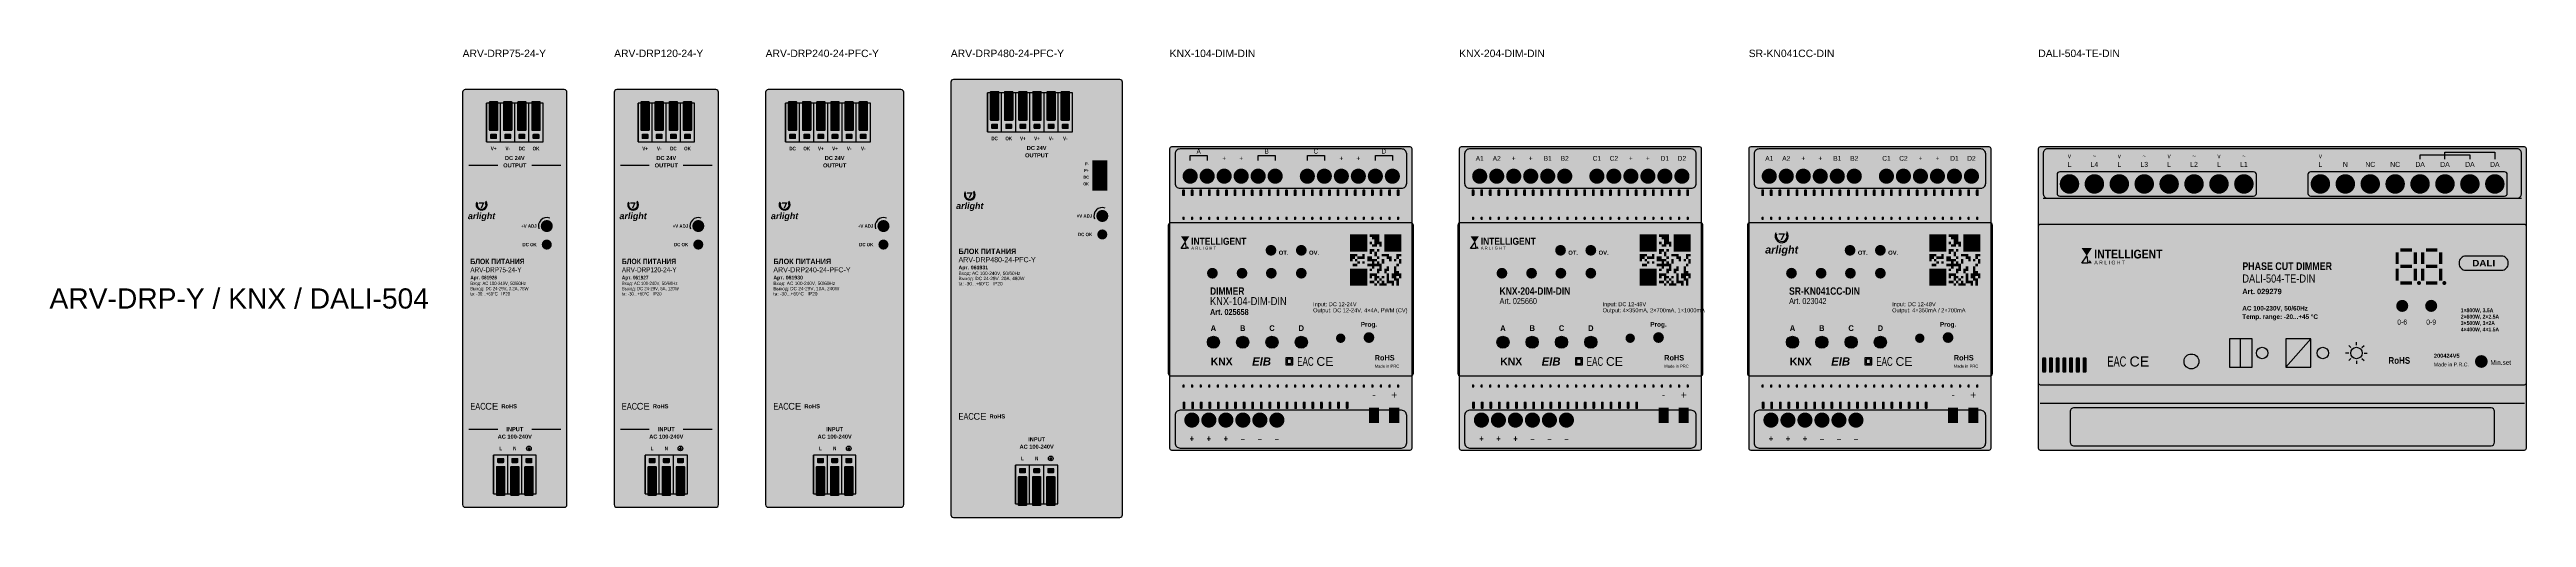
# Model space of a CAD drawing. Header units: millimetres. Extents: x -123 to 1275, y -651 to 54.
# Drawn here: x -123 to 613, y -491 to -352 of the extents above; entities that cross this region are included whole.
import ezdxf
from ezdxf.enums import TextEntityAlignment as Align

# ---------------------------------------------------------------- set-up
doc = ezdxf.new("R2010")
doc.units = ezdxf.units.MM
doc.styles.add('AL_Arial', font='arial.ttf')
doc.styles.add('AL_ArialBd', font='arialbd.ttf')
doc.styles.add('AL_ArialBdI', font='arialbi.ttf')
doc.styles.add('AL_ArialN', font='ARIALN.TTF')

# ---------------------------------------------------------------- blocks, each defined once
blk = doc.blocks.new('ARV-DRP75-24-Y')
at = {"true_color": 0x929498}
blk.add_hatch(color=252, dxfattribs=at).paths.add_polyline_path([(0.8, -62), (30.2, -62, 0.41421356), (31, -61.2), (31, 61.2, 0.41421356), (30.2, 62), (0.8, 62, 0.41421356), (0, 61.2), (0, -61.2, 0.41421356)])
at = {"true_color": 0xced0d2}
blk.add_hatch(color=254, dxfattribs=at).paths.add_polyline_path([(0.6, 58.5), (30.4, 58.5), (30.4, 61), (0.6, 61)])
at = {"true_color": 0xb8babc}
blk.add_hatch(color=9, dxfattribs=at).paths.add_polyline_path([(0.6, -58.5), (30.4, -58.5), (30.4, 58.5), (0.6, 58.5)])
at = {"true_color": 0x62be78}
for points in [[(7.1, 46.5), (11.3, 46.5), (11.3, 58), (7.1, 58)], [(11.3, 46.5), (15.5, 46.5), (15.5, 58), (11.3, 58)], [(15.5, 46.5), (19.7, 46.5), (19.7, 58), (15.5, 58)], [(19.7, 46.5), (23.9, 46.5), (23.9, 58), (19.7, 58)], [(9.2, -58), (13.4, -58), (13.4, -46.5), (9.2, -46.5)], [(13.4, -58), (17.6, -58), (17.6, -46.5), (13.4, -46.5)], [(17.6, -58), (21.8, -58), (21.8, -46.5), (17.6, -46.5)]]:
    blk.add_hatch(color=103, dxfattribs=at).paths.add_polyline_path(points)
at = {"true_color": 0xee7828}
for points in [[(8.072, 49.72), (10.328, 49.72, 0.41421356), (10.628, 50.02), (10.628, 58.3, 0.41421356), (10.328, 58.6), (8.072, 58.6, 0.41421356), (7.772, 58.3), (7.772, 50.02, 0.41421356)], [(12.272, 49.72), (14.528, 49.72, 0.41421356), (14.828, 50.02), (14.828, 58.3, 0.41421356), (14.528, 58.6), (12.272, 58.6, 0.41421356), (11.972, 58.3), (11.972, 50.02, 0.41421356)], [(16.472, 49.72), (18.728, 49.72, 0.41421356), (19.028, 50.02), (19.028, 58.3, 0.41421356), (18.728, 58.6), (16.472, 58.6, 0.41421356), (16.172, 58.3), (16.172, 50.02, 0.41421356)], [(20.672, 49.72), (22.928, 49.72, 0.41421356), (23.228, 50.02), (23.228, 58.3, 0.41421356), (22.928, 58.6), (20.672, 58.6, 0.41421356), (20.372, 58.3), (20.372, 50.02, 0.41421356)], [(10.172, -58.6), (12.428, -58.6, 0.41421356), (12.728, -58.3), (12.728, -50.02, 0.41421356), (12.428, -49.72), (10.172, -49.72, 0.41421356), (9.872, -50.02), (9.872, -58.3, 0.41421356)], [(14.372, -58.6), (16.628, -58.6, 0.41421356), (16.928, -58.3), (16.928, -50.02, 0.41421356), (16.628, -49.72), (14.372, -49.72, 0.41421356), (14.072, -50.02), (14.072, -58.3, 0.41421356)], [(18.572, -58.6), (20.828, -58.6, 0.41421356), (21.128, -58.3), (21.128, -50.02, 0.41421356), (20.828, -49.72), (18.572, -49.72, 0.41421356), (18.272, -50.02), (18.272, -58.3, 0.41421356)]]:
    blk.add_hatch(color=30, dxfattribs=at).paths.add_polyline_path(points)
at = {"true_color": 0xb04e14}
for points in [[(8.78, 50.72), (9.62, 50.72), (9.62, 57.6), (8.78, 57.6)], [(12.98, 50.72), (13.82, 50.72), (13.82, 57.6), (12.98, 57.6)], [(17.18, 50.72), (18.02, 50.72), (18.02, 57.6), (17.18, 57.6)], [(21.38, 50.72), (22.22, 50.72), (22.22, 57.6), (21.38, 57.6)], [(10.88, -57.6), (11.72, -57.6), (11.72, -50.72), (10.88, -50.72)], [(15.08, -57.6), (15.92, -57.6), (15.92, -50.72), (15.08, -50.72)], [(19.28, -57.6), (20.12, -57.6), (20.12, -50.72), (19.28, -50.72)]]:
    blk.add_hatch(color=34, dxfattribs=at).paths.add_polyline_path(points)
at = {"true_color": 0x1c5432}
for points in [[(8.45, 47.31), (9.95, 47.31, 0.41421356), (10.25, 47.61), (10.25, 48.61, 0.41421356), (9.95, 48.91), (8.45, 48.91, 0.41421356), (8.15, 48.61), (8.15, 47.61, 0.41421356)], [(12.65, 47.31), (14.15, 47.31, 0.41421356), (14.45, 47.61), (14.45, 48.61, 0.41421356), (14.15, 48.91), (12.65, 48.91, 0.41421356), (12.35, 48.61), (12.35, 47.61, 0.41421356)], [(16.85, 47.31), (18.35, 47.31, 0.41421356), (18.65, 47.61), (18.65, 48.61, 0.41421356), (18.35, 48.91), (16.85, 48.91, 0.41421356), (16.55, 48.61), (16.55, 47.61, 0.41421356)], [(21.05, 47.31), (22.55, 47.31, 0.41421356), (22.85, 47.61), (22.85, 48.61, 0.41421356), (22.55, 48.91), (21.05, 48.91, 0.41421356), (20.75, 48.61), (20.75, 47.61, 0.41421356)], [(10.55, -48.91), (12.05, -48.91, 0.41421356), (12.35, -48.61), (12.35, -47.61, 0.41421356), (12.05, -47.31), (10.55, -47.31, 0.41421356), (10.25, -47.61), (10.25, -48.61, 0.41421356)], [(14.75, -48.91), (16.25, -48.91, 0.41421356), (16.55, -48.61), (16.55, -47.61, 0.41421356), (16.25, -47.31), (14.75, -47.31, 0.41421356), (14.45, -47.61), (14.45, -48.61, 0.41421356)], [(18.95, -48.91), (20.45, -48.91, 0.41421356), (20.75, -48.61), (20.75, -47.61, 0.41421356), (20.45, -47.31), (18.95, -47.31, 0.41421356), (18.65, -47.61), (18.65, -48.61, 0.41421356)]]:
    blk.add_hatch(color=109, dxfattribs=at).paths.add_polyline_path(points)
at = {"true_color": 0x505052}
for points in [[(1.8, 39.3), (10.5, 39.3), (10.5, 39.7), (1.8, 39.7)], [(20.5, 39.3), (29.2, 39.3), (29.2, 39.7), (20.5, 39.7)], [(1.8, -39), (10.5, -39), (10.5, -38.6), (1.8, -38.6)], [(20.5, -39), (29.2, -39), (29.2, -38.6), (20.5, -38.6)]]:
    blk.add_hatch(color=251, dxfattribs=at).paths.add_polyline_path(points)
at = {"true_color": 0x28282a}
h = blk.add_hatch(color=250, dxfattribs=at)
edge = h.paths.add_edge_path()
edge.add_arc((25, 21.5), 1.8, 0, 360)
h = blk.add_hatch(color=250, dxfattribs=at)
edge = h.paths.add_edge_path()
edge.add_arc((25, 16), 1.5, 0, 360)
at = {"true_color": 0xa5a7a9}
blk.add_hatch(color=253, dxfattribs=at).paths.add_polyline_path([(0.6, -61), (30.4, -61), (30.4, -58.5), (0.6, -58.5)])
at = {"color": 97, "true_color": 0x287846}
for p, q in [((7.1, 46.5), (7.1, 58)), ((11.3, 46.5), (11.3, 58)), ((15.5, 46.5), (15.5, 58)), ((19.7, 46.5), (19.7, 58)), ((9.2, -58), (9.2, -46.5)), ((13.4, -58), (13.4, -46.5)), ((17.6, -58), (17.6, -46.5))]:
    blk.add_line(p, q, dxfattribs=at)
at = {"color": 250, "true_color": 0x3c3c3e}
for p, q in [((19.7, -44.0952), (19.7, -44.5253)), ((19.3458, -44.5253), (20.0542, -44.5253)), ((19.4723, -44.6897), (19.9277, -44.6897)), ((19.5988, -44.8542), (19.8012, -44.8542))]:
    blk.add_line(p, q, dxfattribs=at)
blk.add_lwpolyline([(0.8, -62), (30.2, -62, 0.41421356), (31, -61.2), (31, 61.2, 0.41421356), (30.2, 62), (0.8, 62, 0.41421356), (0, 61.2), (0, -61.2, 0.41421356)], format="xyb", close=True)
at = {"color": 97, "true_color": 0x287846}
for points in [[(7.1, 46.5), (23.9, 46.5), (23.9, 58), (7.1, 58)], [(9.2, -58), (21.8, -58), (21.8, -46.5), (9.2, -46.5)]]:
    blk.add_lwpolyline(points, close=True, dxfattribs=at)
at = {"color": 250, "true_color": 0x3c3c3e}
blk.add_lwpolyline([(4.9082, 28.3903), (6.2002, 28.3903), (5.4735, 26.856)], dxfattribs=at)
blk.add_circle((19.7, -44.5), 0.6957, dxfattribs=at)
for centre, radius, start, end in [((5.635, 27.825), 1.615, 150, 400), ((5.635, 27.825), 1.3243, 160, 390), ((25, 21.5), 2.5, 70, 200)]:
    blk.add_arc(centre, radius, start, end, dxfattribs=at)
at = {"color": 250, "true_color": 0x3c3c3e, "style": 'AL_ArialBd'}
for s, height, width, p in [('V+', 1.1, 0.7, (9.2, 44.5)), ('V-', 1.1, 0.7, (13.4, 44.5)), ('DC', 1.1, 0.7, (17.6, 44.5)), ('OK', 1.1, 0.7, (21.8, 44.5)), ('OUTPUT', 1.2, 0.8, (15.5, 39.5)), ('DC 24V', 1.2, 0.8, (15.5, 41.7)), ('L', 1.1, 0.7, (11.3, -44.5)), ('AC 100-240V', 1.2, 0.8, (15.5, -41)), ('INPUT', 1.2, 0.8, (15.5, -38.8)), ('N', 1.1, 0.7, (15.5, -44.5))]:
    blk.add_text(s, height=height, dxfattribs=dict(at, width=width)).set_placement(p, align=Align.MIDDLE_CENTER)
at = {"color": 250, "true_color": 0x3c3c3e, "style": 'AL_ArialBdI'}
blk.add_text('arlight', height=1.9, dxfattribs=at).set_placement((5.635, 24.5), align=Align.MIDDLE_CENTER)
at = {"color": 250, "true_color": 0x3c3c3e, "style": 'AL_ArialBd', "width": 0.75}
for s, p in [('+V ADJ', (22, 21.5)), ('DC OK', (22, 16))]:
    blk.add_text(s, height=1, dxfattribs=at).set_placement(p, align=Align.MIDDLE_RIGHT)
at = {"color": 250, "true_color": 0x3c3c3e}
for s, height, style, width, p in [('ARV-DRP75-24-Y', 1.5, 'AL_Arial', 0.72, (2.3, 8.52)), ('БЛОК ПИТАНИЯ', 1.6, 'AL_ArialBd', 0.72, (2.3, 11)), ('ta: -30...+60°C   IP20', 1, 'AL_Arial', 0.72, (2.3, 1.39)), ('Арт. 061926', 1.1, 'AL_ArialBd', 0.72, (2.3, 6.195)), ('Вход: AC 100-240V, 50/60Hz', 1, 'AL_Arial', 0.72, (2.3, 4.49)), ('Выход: DC 24-29V, 3.2A, 75W', 1, 'AL_Arial', 0.72, (2.3, 2.94)), ('EAC', 2, 'AL_ArialN', 0.8, (2.3, -32)), ('RoHS', 1.24, 'AL_ArialBd', 0.9, (11.5, -32))]:
    blk.add_text(s, height=height, dxfattribs=dict(at, style=style, width=width)).set_placement(p, align=Align.MIDDLE_LEFT)
at = {"color": 250, "true_color": 0x3c3c3e, "style": 'AL_Arial'}
blk.add_text('CE', height=2, dxfattribs=at).set_placement((6.7, -32), align=Align.MIDDLE_LEFT)
blk = doc.blocks.new('ARV-DRP120-24-Y')
at = {"true_color": 0x929498}
blk.add_hatch(color=252, dxfattribs=at).paths.add_polyline_path([(0.8, -62), (30.2, -62, 0.41421356), (31, -61.2), (31, 61.2, 0.41421356), (30.2, 62), (0.8, 62, 0.41421356), (0, 61.2), (0, -61.2, 0.41421356)])
at = {"true_color": 0xced0d2}
blk.add_hatch(color=254, dxfattribs=at).paths.add_polyline_path([(0.6, 58.5), (30.4, 58.5), (30.4, 61), (0.6, 61)])
at = {"true_color": 0xb8babc}
blk.add_hatch(color=9, dxfattribs=at).paths.add_polyline_path([(0.6, -58.5), (30.4, -58.5), (30.4, 58.5), (0.6, 58.5)])
at = {"true_color": 0x62be78}
for points in [[(7.1, 46.5), (11.3, 46.5), (11.3, 58), (7.1, 58)], [(11.3, 46.5), (15.5, 46.5), (15.5, 58), (11.3, 58)], [(15.5, 46.5), (19.7, 46.5), (19.7, 58), (15.5, 58)], [(19.7, 46.5), (23.9, 46.5), (23.9, 58), (19.7, 58)], [(9.2, -58), (13.4, -58), (13.4, -46.5), (9.2, -46.5)], [(13.4, -58), (17.6, -58), (17.6, -46.5), (13.4, -46.5)], [(17.6, -58), (21.8, -58), (21.8, -46.5), (17.6, -46.5)]]:
    blk.add_hatch(color=103, dxfattribs=at).paths.add_polyline_path(points)
at = {"true_color": 0xee7828}
for points in [[(8.072, 49.72), (10.328, 49.72, 0.41421356), (10.628, 50.02), (10.628, 58.3, 0.41421356), (10.328, 58.6), (8.072, 58.6, 0.41421356), (7.772, 58.3), (7.772, 50.02, 0.41421356)], [(12.272, 49.72), (14.528, 49.72, 0.41421356), (14.828, 50.02), (14.828, 58.3, 0.41421356), (14.528, 58.6), (12.272, 58.6, 0.41421356), (11.972, 58.3), (11.972, 50.02, 0.41421356)], [(16.472, 49.72), (18.728, 49.72, 0.41421356), (19.028, 50.02), (19.028, 58.3, 0.41421356), (18.728, 58.6), (16.472, 58.6, 0.41421356), (16.172, 58.3), (16.172, 50.02, 0.41421356)], [(20.672, 49.72), (22.928, 49.72, 0.41421356), (23.228, 50.02), (23.228, 58.3, 0.41421356), (22.928, 58.6), (20.672, 58.6, 0.41421356), (20.372, 58.3), (20.372, 50.02, 0.41421356)], [(10.172, -58.6), (12.428, -58.6, 0.41421356), (12.728, -58.3), (12.728, -50.02, 0.41421356), (12.428, -49.72), (10.172, -49.72, 0.41421356), (9.872, -50.02), (9.872, -58.3, 0.41421356)], [(14.372, -58.6), (16.628, -58.6, 0.41421356), (16.928, -58.3), (16.928, -50.02, 0.41421356), (16.628, -49.72), (14.372, -49.72, 0.41421356), (14.072, -50.02), (14.072, -58.3, 0.41421356)], [(18.572, -58.6), (20.828, -58.6, 0.41421356), (21.128, -58.3), (21.128, -50.02, 0.41421356), (20.828, -49.72), (18.572, -49.72, 0.41421356), (18.272, -50.02), (18.272, -58.3, 0.41421356)]]:
    blk.add_hatch(color=30, dxfattribs=at).paths.add_polyline_path(points)
at = {"true_color": 0xb04e14}
for points in [[(8.78, 50.72), (9.62, 50.72), (9.62, 57.6), (8.78, 57.6)], [(12.98, 50.72), (13.82, 50.72), (13.82, 57.6), (12.98, 57.6)], [(17.18, 50.72), (18.02, 50.72), (18.02, 57.6), (17.18, 57.6)], [(21.38, 50.72), (22.22, 50.72), (22.22, 57.6), (21.38, 57.6)], [(10.88, -57.6), (11.72, -57.6), (11.72, -50.72), (10.88, -50.72)], [(15.08, -57.6), (15.92, -57.6), (15.92, -50.72), (15.08, -50.72)], [(19.28, -57.6), (20.12, -57.6), (20.12, -50.72), (19.28, -50.72)]]:
    blk.add_hatch(color=34, dxfattribs=at).paths.add_polyline_path(points)
at = {"true_color": 0x1c5432}
for points in [[(8.45, 47.31), (9.95, 47.31, 0.41421356), (10.25, 47.61), (10.25, 48.61, 0.41421356), (9.95, 48.91), (8.45, 48.91, 0.41421356), (8.15, 48.61), (8.15, 47.61, 0.41421356)], [(12.65, 47.31), (14.15, 47.31, 0.41421356), (14.45, 47.61), (14.45, 48.61, 0.41421356), (14.15, 48.91), (12.65, 48.91, 0.41421356), (12.35, 48.61), (12.35, 47.61, 0.41421356)], [(16.85, 47.31), (18.35, 47.31, 0.41421356), (18.65, 47.61), (18.65, 48.61, 0.41421356), (18.35, 48.91), (16.85, 48.91, 0.41421356), (16.55, 48.61), (16.55, 47.61, 0.41421356)], [(21.05, 47.31), (22.55, 47.31, 0.41421356), (22.85, 47.61), (22.85, 48.61, 0.41421356), (22.55, 48.91), (21.05, 48.91, 0.41421356), (20.75, 48.61), (20.75, 47.61, 0.41421356)], [(10.55, -48.91), (12.05, -48.91, 0.41421356), (12.35, -48.61), (12.35, -47.61, 0.41421356), (12.05, -47.31), (10.55, -47.31, 0.41421356), (10.25, -47.61), (10.25, -48.61, 0.41421356)], [(14.75, -48.91), (16.25, -48.91, 0.41421356), (16.55, -48.61), (16.55, -47.61, 0.41421356), (16.25, -47.31), (14.75, -47.31, 0.41421356), (14.45, -47.61), (14.45, -48.61, 0.41421356)], [(18.95, -48.91), (20.45, -48.91, 0.41421356), (20.75, -48.61), (20.75, -47.61, 0.41421356), (20.45, -47.31), (18.95, -47.31, 0.41421356), (18.65, -47.61), (18.65, -48.61, 0.41421356)]]:
    blk.add_hatch(color=109, dxfattribs=at).paths.add_polyline_path(points)
at = {"true_color": 0x505052}
for points in [[(1.8, 39.3), (10.5, 39.3), (10.5, 39.7), (1.8, 39.7)], [(20.5, 39.3), (29.2, 39.3), (29.2, 39.7), (20.5, 39.7)], [(1.8, -39), (10.5, -39), (10.5, -38.6), (1.8, -38.6)], [(20.5, -39), (29.2, -39), (29.2, -38.6), (20.5, -38.6)]]:
    blk.add_hatch(color=251, dxfattribs=at).paths.add_polyline_path(points)
at = {"true_color": 0x28282a}
h = blk.add_hatch(color=250, dxfattribs=at)
edge = h.paths.add_edge_path()
edge.add_arc((25, 21.5), 1.8, 0, 360)
h = blk.add_hatch(color=250, dxfattribs=at)
edge = h.paths.add_edge_path()
edge.add_arc((25, 16), 1.5, 0, 360)
at = {"true_color": 0xa5a7a9}
blk.add_hatch(color=253, dxfattribs=at).paths.add_polyline_path([(0.6, -61), (30.4, -61), (30.4, -58.5), (0.6, -58.5)])
at = {"color": 97, "true_color": 0x287846}
for p, q in [((7.1, 46.5), (7.1, 58)), ((11.3, 46.5), (11.3, 58)), ((15.5, 46.5), (15.5, 58)), ((19.7, 46.5), (19.7, 58)), ((9.2, -58), (9.2, -46.5)), ((13.4, -58), (13.4, -46.5)), ((17.6, -58), (17.6, -46.5))]:
    blk.add_line(p, q, dxfattribs=at)
at = {"color": 250, "true_color": 0x3c3c3e}
for p, q in [((19.7, -44.0952), (19.7, -44.5253)), ((19.3458, -44.5253), (20.0542, -44.5253)), ((19.4723, -44.6897), (19.9277, -44.6897)), ((19.5988, -44.8542), (19.8012, -44.8542))]:
    blk.add_line(p, q, dxfattribs=at)
blk.add_lwpolyline([(0.8, -62), (30.2, -62, 0.41421356), (31, -61.2), (31, 61.2, 0.41421356), (30.2, 62), (0.8, 62, 0.41421356), (0, 61.2), (0, -61.2, 0.41421356)], format="xyb", close=True)
at = {"color": 97, "true_color": 0x287846}
for points in [[(7.1, 46.5), (23.9, 46.5), (23.9, 58), (7.1, 58)], [(9.2, -58), (21.8, -58), (21.8, -46.5), (9.2, -46.5)]]:
    blk.add_lwpolyline(points, close=True, dxfattribs=at)
at = {"color": 250, "true_color": 0x3c3c3e}
blk.add_lwpolyline([(4.9082, 28.3903), (6.2002, 28.3903), (5.4735, 26.856)], dxfattribs=at)
blk.add_circle((19.7, -44.5), 0.6957, dxfattribs=at)
for centre, radius, start, end in [((5.635, 27.825), 1.615, 150, 400), ((5.635, 27.825), 1.3243, 160, 390), ((25, 21.5), 2.5, 70, 200)]:
    blk.add_arc(centre, radius, start, end, dxfattribs=at)
at = {"color": 250, "true_color": 0x3c3c3e, "style": 'AL_ArialBd'}
for s, height, width, p in [('V+', 1.1, 0.7, (9.2, 44.5)), ('V-', 1.1, 0.7, (13.4, 44.5)), ('DC', 1.1, 0.7, (17.6, 44.5)), ('OK', 1.1, 0.7, (21.8, 44.5)), ('OUTPUT', 1.2, 0.8, (15.5, 39.5)), ('DC 24V', 1.2, 0.8, (15.5, 41.7)), ('L', 1.1, 0.7, (11.3, -44.5)), ('AC 100-240V', 1.2, 0.8, (15.5, -41)), ('INPUT', 1.2, 0.8, (15.5, -38.8)), ('N', 1.1, 0.7, (15.5, -44.5))]:
    blk.add_text(s, height=height, dxfattribs=dict(at, width=width)).set_placement(p, align=Align.MIDDLE_CENTER)
at = {"color": 250, "true_color": 0x3c3c3e, "style": 'AL_ArialBdI'}
blk.add_text('arlight', height=1.9, dxfattribs=at).set_placement((5.635, 24.5), align=Align.MIDDLE_CENTER)
at = {"color": 250, "true_color": 0x3c3c3e, "style": 'AL_ArialBd', "width": 0.75}
for s, p in [('+V ADJ', (22, 21.5)), ('DC OK', (22, 16))]:
    blk.add_text(s, height=1, dxfattribs=at).set_placement(p, align=Align.MIDDLE_RIGHT)
at = {"color": 250, "true_color": 0x3c3c3e}
for s, height, style, width, p in [('ARV-DRP120-24-Y', 1.5, 'AL_Arial', 0.72, (2.3, 8.52)), ('БЛОК ПИТАНИЯ', 1.6, 'AL_ArialBd', 0.72, (2.3, 11)), ('ta: -30...+60°C   IP20', 1, 'AL_Arial', 0.72, (2.3, 1.39)), ('Арт. 061927', 1.1, 'AL_ArialBd', 0.72, (2.3, 6.195)), ('Вход: AC 100-240V, 50/60Hz', 1, 'AL_Arial', 0.72, (2.3, 4.49)), ('Выход: DC 24-29V, 5A, 120W', 1, 'AL_Arial', 0.72, (2.3, 2.94)), ('EAC', 2, 'AL_ArialN', 0.8, (2.3, -32)), ('RoHS', 1.24, 'AL_ArialBd', 0.9, (11.5, -32))]:
    blk.add_text(s, height=height, dxfattribs=dict(at, style=style, width=width)).set_placement(p, align=Align.MIDDLE_LEFT)
at = {"color": 250, "true_color": 0x3c3c3e, "style": 'AL_Arial'}
blk.add_text('CE', height=2, dxfattribs=at).set_placement((6.7, -32), align=Align.MIDDLE_LEFT)
blk = doc.blocks.new('ARV-DRP240-24-PFC-Y')
at = {"true_color": 0x929498}
blk.add_hatch(color=252, dxfattribs=at).paths.add_polyline_path([(0.8, -62), (40.2, -62, 0.41421356), (41, -61.2), (41, 61.2, 0.41421356), (40.2, 62), (0.8, 62, 0.41421356), (0, 61.2), (0, -61.2, 0.41421356)])
at = {"true_color": 0xced0d2}
blk.add_hatch(color=254, dxfattribs=at).paths.add_polyline_path([(0.6, 58.5), (40.4, 58.5), (40.4, 61), (0.6, 61)])
at = {"true_color": 0xb8babc}
blk.add_hatch(color=9, dxfattribs=at).paths.add_polyline_path([(0.6, -58.5), (40.4, -58.5), (40.4, 58.5), (0.6, 58.5)])
at = {"true_color": 0x62be78}
for points in [[(5.9, 46.5), (10.1, 46.5), (10.1, 58), (5.9, 58)], [(10.1, 46.5), (14.3, 46.5), (14.3, 58), (10.1, 58)], [(14.3, 46.5), (18.5, 46.5), (18.5, 58), (14.3, 58)], [(18.5, 46.5), (22.7, 46.5), (22.7, 58), (18.5, 58)], [(22.7, 46.5), (26.9, 46.5), (26.9, 58), (22.7, 58)], [(26.9, 46.5), (31.1, 46.5), (31.1, 58), (26.9, 58)], [(14.2, -58), (18.4, -58), (18.4, -46.5), (14.2, -46.5)], [(18.4, -58), (22.6, -58), (22.6, -46.5), (18.4, -46.5)], [(22.6, -58), (26.8, -58), (26.8, -46.5), (22.6, -46.5)]]:
    blk.add_hatch(color=103, dxfattribs=at).paths.add_polyline_path(points)
at = {"true_color": 0xee7828}
for points in [[(6.872, 49.72), (9.128, 49.72, 0.41421356), (9.428, 50.02), (9.428, 58.3, 0.41421356), (9.128, 58.6), (6.872, 58.6, 0.41421356), (6.572, 58.3), (6.572, 50.02, 0.41421356)], [(11.072, 49.72), (13.328, 49.72, 0.41421356), (13.628, 50.02), (13.628, 58.3, 0.41421356), (13.328, 58.6), (11.072, 58.6, 0.41421356), (10.772, 58.3), (10.772, 50.02, 0.41421356)], [(15.272, 49.72), (17.528, 49.72, 0.41421356), (17.828, 50.02), (17.828, 58.3, 0.41421356), (17.528, 58.6), (15.272, 58.6, 0.41421356), (14.972, 58.3), (14.972, 50.02, 0.41421356)], [(19.472, 49.72), (21.728, 49.72, 0.41421356), (22.028, 50.02), (22.028, 58.3, 0.41421356), (21.728, 58.6), (19.472, 58.6, 0.41421356), (19.172, 58.3), (19.172, 50.02, 0.41421356)], [(23.672, 49.72), (25.928, 49.72, 0.41421356), (26.228, 50.02), (26.228, 58.3, 0.41421356), (25.928, 58.6), (23.672, 58.6, 0.41421356), (23.372, 58.3), (23.372, 50.02, 0.41421356)], [(27.872, 49.72), (30.128, 49.72, 0.41421356), (30.428, 50.02), (30.428, 58.3, 0.41421356), (30.128, 58.6), (27.872, 58.6, 0.41421356), (27.572, 58.3), (27.572, 50.02, 0.41421356)], [(15.172, -58.6), (17.428, -58.6, 0.41421356), (17.728, -58.3), (17.728, -50.02, 0.41421356), (17.428, -49.72), (15.172, -49.72, 0.41421356), (14.872, -50.02), (14.872, -58.3, 0.41421356)], [(19.372, -58.6), (21.628, -58.6, 0.41421356), (21.928, -58.3), (21.928, -50.02, 0.41421356), (21.628, -49.72), (19.372, -49.72, 0.41421356), (19.072, -50.02), (19.072, -58.3, 0.41421356)], [(23.572, -58.6), (25.828, -58.6, 0.41421356), (26.128, -58.3), (26.128, -50.02, 0.41421356), (25.828, -49.72), (23.572, -49.72, 0.41421356), (23.272, -50.02), (23.272, -58.3, 0.41421356)]]:
    blk.add_hatch(color=30, dxfattribs=at).paths.add_polyline_path(points)
at = {"true_color": 0xb04e14}
for points in [[(7.58, 50.72), (8.42, 50.72), (8.42, 57.6), (7.58, 57.6)], [(11.78, 50.72), (12.62, 50.72), (12.62, 57.6), (11.78, 57.6)], [(15.98, 50.72), (16.82, 50.72), (16.82, 57.6), (15.98, 57.6)], [(20.18, 50.72), (21.02, 50.72), (21.02, 57.6), (20.18, 57.6)], [(24.38, 50.72), (25.22, 50.72), (25.22, 57.6), (24.38, 57.6)], [(28.58, 50.72), (29.42, 50.72), (29.42, 57.6), (28.58, 57.6)], [(15.88, -57.6), (16.72, -57.6), (16.72, -50.72), (15.88, -50.72)], [(20.08, -57.6), (20.92, -57.6), (20.92, -50.72), (20.08, -50.72)], [(24.28, -57.6), (25.12, -57.6), (25.12, -50.72), (24.28, -50.72)]]:
    blk.add_hatch(color=34, dxfattribs=at).paths.add_polyline_path(points)
at = {"true_color": 0x1c5432}
for points in [[(7.25, 47.31), (8.75, 47.31, 0.41421356), (9.05, 47.61), (9.05, 48.61, 0.41421356), (8.75, 48.91), (7.25, 48.91, 0.41421356), (6.95, 48.61), (6.95, 47.61, 0.41421356)], [(11.45, 47.31), (12.95, 47.31, 0.41421356), (13.25, 47.61), (13.25, 48.61, 0.41421356), (12.95, 48.91), (11.45, 48.91, 0.41421356), (11.15, 48.61), (11.15, 47.61, 0.41421356)], [(15.65, 47.31), (17.15, 47.31, 0.41421356), (17.45, 47.61), (17.45, 48.61, 0.41421356), (17.15, 48.91), (15.65, 48.91, 0.41421356), (15.35, 48.61), (15.35, 47.61, 0.41421356)], [(19.85, 47.31), (21.35, 47.31, 0.41421356), (21.65, 47.61), (21.65, 48.61, 0.41421356), (21.35, 48.91), (19.85, 48.91, 0.41421356), (19.55, 48.61), (19.55, 47.61, 0.41421356)], [(24.05, 47.31), (25.55, 47.31, 0.41421356), (25.85, 47.61), (25.85, 48.61, 0.41421356), (25.55, 48.91), (24.05, 48.91, 0.41421356), (23.75, 48.61), (23.75, 47.61, 0.41421356)], [(28.25, 47.31), (29.75, 47.31, 0.41421356), (30.05, 47.61), (30.05, 48.61, 0.41421356), (29.75, 48.91), (28.25, 48.91, 0.41421356), (27.95, 48.61), (27.95, 47.61, 0.41421356)], [(15.55, -48.91), (17.05, -48.91, 0.41421356), (17.35, -48.61), (17.35, -47.61, 0.41421356), (17.05, -47.31), (15.55, -47.31, 0.41421356), (15.25, -47.61), (15.25, -48.61, 0.41421356)], [(19.75, -48.91), (21.25, -48.91, 0.41421356), (21.55, -48.61), (21.55, -47.61, 0.41421356), (21.25, -47.31), (19.75, -47.31, 0.41421356), (19.45, -47.61), (19.45, -48.61, 0.41421356)], [(23.95, -48.91), (25.45, -48.91, 0.41421356), (25.75, -48.61), (25.75, -47.61, 0.41421356), (25.45, -47.31), (23.95, -47.31, 0.41421356), (23.65, -47.61), (23.65, -48.61, 0.41421356)]]:
    blk.add_hatch(color=109, dxfattribs=at).paths.add_polyline_path(points)
at = {"true_color": 0x505052}
for points in [[(1.8, 39.3), (15.5, 39.3), (15.5, 39.7), (1.8, 39.7)], [(25.5, 39.3), (39.2, 39.3), (39.2, 39.7), (25.5, 39.7)], [(1.8, -39), (15.5, -39), (15.5, -38.6), (1.8, -38.6)], [(25.5, -39), (39.2, -39), (39.2, -38.6), (25.5, -38.6)]]:
    blk.add_hatch(color=251, dxfattribs=at).paths.add_polyline_path(points)
at = {"true_color": 0x28282a}
h = blk.add_hatch(color=250, dxfattribs=at)
edge = h.paths.add_edge_path()
edge.add_arc((35, 21.5), 1.8, 0, 360)
h = blk.add_hatch(color=250, dxfattribs=at)
edge = h.paths.add_edge_path()
edge.add_arc((35, 16), 1.5, 0, 360)
at = {"true_color": 0xa5a7a9}
blk.add_hatch(color=253, dxfattribs=at).paths.add_polyline_path([(0.6, -61), (40.4, -61), (40.4, -58.5), (0.6, -58.5)])
at = {"color": 97, "true_color": 0x287846}
for p, q in [((5.9, 46.5), (5.9, 58)), ((10.1, 46.5), (10.1, 58)), ((14.3, 46.5), (14.3, 58)), ((18.5, 46.5), (18.5, 58)), ((22.7, 46.5), (22.7, 58)), ((26.9, 46.5), (26.9, 58)), ((14.2, -58), (14.2, -46.5)), ((18.4, -58), (18.4, -46.5)), ((22.6, -58), (22.6, -46.5))]:
    blk.add_line(p, q, dxfattribs=at)
at = {"color": 250, "true_color": 0x3c3c3e}
for p, q in [((24.7, -44.0952), (24.7, -44.5253)), ((24.3458, -44.5253), (25.0542, -44.5253)), ((24.4723, -44.6897), (24.9277, -44.6897)), ((24.5988, -44.8542), (24.8012, -44.8542))]:
    blk.add_line(p, q, dxfattribs=at)
blk.add_lwpolyline([(0.8, -62), (40.2, -62, 0.41421356), (41, -61.2), (41, 61.2, 0.41421356), (40.2, 62), (0.8, 62, 0.41421356), (0, 61.2), (0, -61.2, 0.41421356)], format="xyb", close=True)
at = {"color": 97, "true_color": 0x287846}
for points in [[(5.9, 46.5), (31.1, 46.5), (31.1, 58), (5.9, 58)], [(14.2, -58), (26.8, -58), (26.8, -46.5), (14.2, -46.5)]]:
    blk.add_lwpolyline(points, close=True, dxfattribs=at)
at = {"color": 250, "true_color": 0x3c3c3e}
blk.add_lwpolyline([(4.9082, 28.3903), (6.2002, 28.3903), (5.4735, 26.856)], dxfattribs=at)
blk.add_circle((24.7, -44.5), 0.6957, dxfattribs=at)
for centre, radius, start, end in [((5.635, 27.825), 1.615, 150, 400), ((5.635, 27.825), 1.3243, 160, 390), ((35, 21.5), 2.5, 70, 200)]:
    blk.add_arc(centre, radius, start, end, dxfattribs=at)
at = {"color": 250, "true_color": 0x3c3c3e, "style": 'AL_ArialBd'}
for s, height, width, p in [('DC', 1.1, 0.7, (8, 44.5)), ('OK', 1.1, 0.7, (12.2, 44.5)), ('V+', 1.1, 0.7, (16.4, 44.5)), ('V+', 1.1, 0.7, (20.6, 44.5)), ('V-', 1.1, 0.7, (24.8, 44.5)), ('V-', 1.1, 0.7, (29, 44.5)), ('OUTPUT', 1.2, 0.8, (20.5, 39.5)), ('DC 24V', 1.2, 0.8, (20.5, 41.7)), ('L', 1.1, 0.7, (16.3, -44.5)), ('AC 100-240V', 1.2, 0.8, (20.5, -41)), ('INPUT', 1.2, 0.8, (20.5, -38.8)), ('N', 1.1, 0.7, (20.5, -44.5))]:
    blk.add_text(s, height=height, dxfattribs=dict(at, width=width)).set_placement(p, align=Align.MIDDLE_CENTER)
at = {"color": 250, "true_color": 0x3c3c3e, "style": 'AL_ArialBdI'}
blk.add_text('arlight', height=1.9, dxfattribs=at).set_placement((5.635, 24.5), align=Align.MIDDLE_CENTER)
at = {"color": 250, "true_color": 0x3c3c3e, "style": 'AL_ArialBd', "width": 0.75}
for s, p in [('+V ADJ', (32, 21.5)), ('DC OK', (32, 16))]:
    blk.add_text(s, height=1, dxfattribs=at).set_placement(p, align=Align.MIDDLE_RIGHT)
at = {"color": 250, "true_color": 0x3c3c3e}
for s, height, style, width, p in [('ARV-DRP240-24-PFC-Y', 1.5, 'AL_Arial', 0.8, (2.3, 8.52)), ('БЛОК ПИТАНИЯ', 1.6, 'AL_ArialBd', 0.8, (2.3, 11)), ('ta: -30...+60°C   IP20', 1, 'AL_Arial', 0.8, (2.3, 1.39)), ('Арт. 061930', 1.1, 'AL_ArialBd', 0.8, (2.3, 6.195)), ('Вход: AC 100-240V, 50/60Hz', 1, 'AL_Arial', 0.8, (2.3, 4.49)), ('Выход: DC 24-29V, 10A, 240W', 1, 'AL_Arial', 0.8, (2.3, 2.94)), ('EAC', 2, 'AL_ArialN', 0.8, (2.3, -32)), ('RoHS', 1.24, 'AL_ArialBd', 0.9, (11.5, -32))]:
    blk.add_text(s, height=height, dxfattribs=dict(at, style=style, width=width)).set_placement(p, align=Align.MIDDLE_LEFT)
at = {"color": 250, "true_color": 0x3c3c3e, "style": 'AL_Arial'}
blk.add_text('CE', height=2, dxfattribs=at).set_placement((6.7, -32), align=Align.MIDDLE_LEFT)
blk = doc.blocks.new('ARV-DRP480-24-PFC-Y')
at = {"true_color": 0x929498}
blk.add_hatch(color=252, dxfattribs=at).paths.add_polyline_path([(0.8, -65), (50.2, -65, 0.41421356), (51, -64.2), (51, 64.2, 0.41421356), (50.2, 65), (0.8, 65, 0.41421356), (0, 64.2), (0, -64.2, 0.41421356)])
at = {"true_color": 0xced0d2}
blk.add_hatch(color=254, dxfattribs=at).paths.add_polyline_path([(0.6, 61.5), (50.4, 61.5), (50.4, 64), (0.6, 64)])
at = {"true_color": 0xb8babc}
blk.add_hatch(color=9, dxfattribs=at).paths.add_polyline_path([(0.6, -61.5), (50.4, -61.5), (50.4, 61.5), (0.6, 61.5)])
at = {"true_color": 0x62be78}
for points in [[(10.9, 49.5), (15.1, 49.5), (15.1, 61), (10.9, 61)], [(15.1, 49.5), (19.3, 49.5), (19.3, 61), (15.1, 61)], [(19.3, 49.5), (23.5, 49.5), (23.5, 61), (19.3, 61)], [(23.5, 49.5), (27.7, 49.5), (27.7, 61), (23.5, 61)], [(27.7, 49.5), (31.9, 49.5), (31.9, 61), (27.7, 61)], [(31.9, 49.5), (36.1, 49.5), (36.1, 61), (31.9, 61)], [(42, 32), (46.5, 32), (46.5, 41), (42, 41)], [(19.2, -61), (23.4, -61), (23.4, -49.5), (19.2, -49.5)], [(23.4, -61), (27.6, -61), (27.6, -49.5), (23.4, -49.5)], [(27.6, -61), (31.8, -61), (31.8, -49.5), (27.6, -49.5)]]:
    blk.add_hatch(color=103, dxfattribs=at).paths.add_polyline_path(points)
at = {"true_color": 0xee7828}
for points in [[(11.872, 52.72), (14.128, 52.72, 0.41421356), (14.428, 53.02), (14.428, 61.3, 0.41421356), (14.128, 61.6), (11.872, 61.6, 0.41421356), (11.572, 61.3), (11.572, 53.02, 0.41421356)], [(16.072, 52.72), (18.328, 52.72, 0.41421356), (18.628, 53.02), (18.628, 61.3, 0.41421356), (18.328, 61.6), (16.072, 61.6, 0.41421356), (15.772, 61.3), (15.772, 53.02, 0.41421356)], [(20.272, 52.72), (22.528, 52.72, 0.41421356), (22.828, 53.02), (22.828, 61.3, 0.41421356), (22.528, 61.6), (20.272, 61.6, 0.41421356), (19.972, 61.3), (19.972, 53.02, 0.41421356)], [(24.472, 52.72), (26.728, 52.72, 0.41421356), (27.028, 53.02), (27.028, 61.3, 0.41421356), (26.728, 61.6), (24.472, 61.6, 0.41421356), (24.172, 61.3), (24.172, 53.02, 0.41421356)], [(28.672, 52.72), (30.928, 52.72, 0.41421356), (31.228, 53.02), (31.228, 61.3, 0.41421356), (30.928, 61.6), (28.672, 61.6, 0.41421356), (28.372, 61.3), (28.372, 53.02, 0.41421356)], [(32.872, 52.72), (35.128, 52.72, 0.41421356), (35.428, 53.02), (35.428, 61.3, 0.41421356), (35.128, 61.6), (32.872, 61.6, 0.41421356), (32.572, 61.3), (32.572, 53.02, 0.41421356)], [(20.172, -61.6), (22.428, -61.6, 0.41421356), (22.728, -61.3), (22.728, -53.02, 0.41421356), (22.428, -52.72), (20.172, -52.72, 0.41421356), (19.872, -53.02), (19.872, -61.3, 0.41421356)], [(24.372, -61.6), (26.628, -61.6, 0.41421356), (26.928, -61.3), (26.928, -53.02, 0.41421356), (26.628, -52.72), (24.372, -52.72, 0.41421356), (24.072, -53.02), (24.072, -61.3, 0.41421356)], [(28.572, -61.6), (30.828, -61.6, 0.41421356), (31.128, -61.3), (31.128, -53.02, 0.41421356), (30.828, -52.72), (28.572, -52.72, 0.41421356), (28.272, -53.02), (28.272, -61.3, 0.41421356)]]:
    blk.add_hatch(color=30, dxfattribs=at).paths.add_polyline_path(points)
at = {"true_color": 0xb04e14}
for points in [[(12.58, 53.72), (13.42, 53.72), (13.42, 60.6), (12.58, 60.6)], [(16.78, 53.72), (17.62, 53.72), (17.62, 60.6), (16.78, 60.6)], [(20.98, 53.72), (21.82, 53.72), (21.82, 60.6), (20.98, 60.6)], [(25.18, 53.72), (26.02, 53.72), (26.02, 60.6), (25.18, 60.6)], [(29.38, 53.72), (30.22, 53.72), (30.22, 60.6), (29.38, 60.6)], [(33.58, 53.72), (34.42, 53.72), (34.42, 60.6), (33.58, 60.6)], [(20.88, -60.6), (21.72, -60.6), (21.72, -53.72), (20.88, -53.72)], [(25.08, -60.6), (25.92, -60.6), (25.92, -53.72), (25.08, -53.72)], [(29.28, -60.6), (30.12, -60.6), (30.12, -53.72), (29.28, -53.72)]]:
    blk.add_hatch(color=34, dxfattribs=at).paths.add_polyline_path(points)
at = {"true_color": 0x1c5432}
for points in [[(12.25, 50.31), (13.75, 50.31, 0.41421356), (14.05, 50.61), (14.05, 51.61, 0.41421356), (13.75, 51.91), (12.25, 51.91, 0.41421356), (11.95, 51.61), (11.95, 50.61, 0.41421356)], [(16.45, 50.31), (17.95, 50.31, 0.41421356), (18.25, 50.61), (18.25, 51.61, 0.41421356), (17.95, 51.91), (16.45, 51.91, 0.41421356), (16.15, 51.61), (16.15, 50.61, 0.41421356)], [(20.65, 50.31), (22.15, 50.31, 0.41421356), (22.45, 50.61), (22.45, 51.61, 0.41421356), (22.15, 51.91), (20.65, 51.91, 0.41421356), (20.35, 51.61), (20.35, 50.61, 0.41421356)], [(24.85, 50.31), (26.35, 50.31, 0.41421356), (26.65, 50.61), (26.65, 51.61, 0.41421356), (26.35, 51.91), (24.85, 51.91, 0.41421356), (24.55, 51.61), (24.55, 50.61, 0.41421356)], [(29.05, 50.31), (30.55, 50.31, 0.41421356), (30.85, 50.61), (30.85, 51.61, 0.41421356), (30.55, 51.91), (29.05, 51.91, 0.41421356), (28.75, 51.61), (28.75, 50.61, 0.41421356)], [(33.25, 50.31), (34.75, 50.31, 0.41421356), (35.05, 50.61), (35.05, 51.61, 0.41421356), (34.75, 51.91), (33.25, 51.91, 0.41421356), (32.95, 51.61), (32.95, 50.61, 0.41421356)], [(43.2, 39.2), (45.3, 39.2), (45.3, 40.4), (43.2, 40.4)], [(43.2, 37.2), (45.3, 37.2), (45.3, 38.4), (43.2, 38.4)], [(43.2, 35.2), (45.3, 35.2), (45.3, 36.4), (43.2, 36.4)], [(43.2, 33.2), (45.3, 33.2), (45.3, 34.4), (43.2, 34.4)], [(20.55, -51.91), (22.05, -51.91, 0.41421356), (22.35, -51.61), (22.35, -50.61, 0.41421356), (22.05, -50.31), (20.55, -50.31, 0.41421356), (20.25, -50.61), (20.25, -51.61, 0.41421356)], [(24.75, -51.91), (26.25, -51.91, 0.41421356), (26.55, -51.61), (26.55, -50.61, 0.41421356), (26.25, -50.31), (24.75, -50.31, 0.41421356), (24.45, -50.61), (24.45, -51.61, 0.41421356)], [(28.95, -51.91), (30.45, -51.91, 0.41421356), (30.75, -51.61), (30.75, -50.61, 0.41421356), (30.45, -50.31), (28.95, -50.31, 0.41421356), (28.65, -50.61), (28.65, -51.61, 0.41421356)]]:
    blk.add_hatch(color=109, dxfattribs=at).paths.add_polyline_path(points)
at = {"true_color": 0x505052}
for points in [[(1.8, 42.3), (20.5, 42.3), (20.5, 42.7), (1.8, 42.7)], [(30.5, 42.3), (49.2, 42.3), (49.2, 42.7), (30.5, 42.7)], [(1.8, -42), (20.5, -42), (20.5, -41.6), (1.8, -41.6)], [(30.5, -42), (49.2, -42), (49.2, -41.6), (30.5, -41.6)]]:
    blk.add_hatch(color=251, dxfattribs=at).paths.add_polyline_path(points)
at = {"true_color": 0x28282a}
h = blk.add_hatch(color=250, dxfattribs=at)
edge = h.paths.add_edge_path()
edge.add_arc((45, 24.5), 1.8, 0, 360)
h = blk.add_hatch(color=250, dxfattribs=at)
edge = h.paths.add_edge_path()
edge.add_arc((45, 19), 1.5, 0, 360)
at = {"true_color": 0xa5a7a9}
blk.add_hatch(color=253, dxfattribs=at).paths.add_polyline_path([(0.6, -64), (50.4, -64), (50.4, -61.5), (0.6, -61.5)])
at = {"color": 97, "true_color": 0x287846}
for p, q in [((10.9, 49.5), (10.9, 61)), ((15.1, 49.5), (15.1, 61)), ((19.3, 49.5), (19.3, 61)), ((23.5, 49.5), (23.5, 61)), ((27.7, 49.5), (27.7, 61)), ((31.9, 49.5), (31.9, 61)), ((19.2, -61), (19.2, -49.5)), ((23.4, -61), (23.4, -49.5)), ((27.6, -61), (27.6, -49.5))]:
    blk.add_line(p, q, dxfattribs=at)
at = {"color": 250, "true_color": 0x3c3c3e}
for p, q in [((29.3458, -47.5253), (30.0542, -47.5253)), ((29.4723, -47.6897), (29.9277, -47.6897)), ((29.5988, -47.8542), (29.8012, -47.8542)), ((29.7, -47.0952), (29.7, -47.5253))]:
    blk.add_line(p, q, dxfattribs=at)
blk.add_lwpolyline([(0.8, -65), (50.2, -65, 0.41421356), (51, -64.2), (51, 64.2, 0.41421356), (50.2, 65), (0.8, 65, 0.41421356), (0, 64.2), (0, -64.2, 0.41421356)], format="xyb", close=True)
at = {"color": 97, "true_color": 0x287846}
for points in [[(10.9, 49.5), (36.1, 49.5), (36.1, 61), (10.9, 61)], [(19.2, -61), (31.8, -61), (31.8, -49.5), (19.2, -49.5)]]:
    blk.add_lwpolyline(points, close=True, dxfattribs=at)
at = {"color": 250, "true_color": 0x3c3c3e}
blk.add_lwpolyline([(4.9082, 31.3903), (6.2002, 31.3903), (5.4735, 29.856)], dxfattribs=at)
blk.add_circle((29.7, -47.5), 0.6957, dxfattribs=at)
for centre, radius, start, end in [((5.635, 30.825), 1.615, 150, 400), ((5.635, 30.825), 1.3243, 160, 390), ((45, 24.5), 2.5, 70, 200)]:
    blk.add_arc(centre, radius, start, end, dxfattribs=at)
at = {"color": 250, "true_color": 0x3c3c3e, "style": 'AL_ArialBd'}
for s, height, width, p in [('DC', 1.1, 0.7, (13, 47.5)), ('OK', 1.1, 0.7, (17.2, 47.5)), ('V+', 1.1, 0.7, (21.4, 47.5)), ('DC 24V', 1.2, 0.8, (25.5, 44.7)), ('V+', 1.1, 0.7, (25.6, 47.5)), ('V-', 1.1, 0.7, (29.8, 47.5)), ('V-', 1.1, 0.7, (34, 47.5)), ('OUTPUT', 1.2, 0.8, (25.5, 42.5)), ('AC 100-240V', 1.2, 0.8, (25.5, -44)), ('INPUT', 1.2, 0.8, (25.5, -41.8)), ('L', 1.1, 0.7, (21.3, -47.5)), ('N', 1.1, 0.7, (25.5, -47.5))]:
    blk.add_text(s, height=height, dxfattribs=dict(at, width=width)).set_placement(p, align=Align.MIDDLE_CENTER)
for s, height, width, p in [('P+', 0.9, 0.7, (41, 38)), ('P-', 0.9, 0.7, (41, 40)), ('OK', 0.9, 0.7, (41, 34)), ('DC', 0.9, 0.7, (41, 36)), ('+V ADJ', 1, 0.75, (42, 24.5)), ('DC OK', 1, 0.75, (42, 19))]:
    blk.add_text(s, height=height, dxfattribs=dict(at, width=width)).set_placement(p, align=Align.MIDDLE_RIGHT)
at = {"color": 250, "true_color": 0x3c3c3e, "style": 'AL_ArialBdI'}
blk.add_text('arlight', height=1.9, dxfattribs=at).set_placement((5.635, 27.5), align=Align.MIDDLE_CENTER)
at = {"color": 250, "true_color": 0x3c3c3e}
for s, height, style, width, p in [('БЛОК ПИТАНИЯ', 1.6, 'AL_ArialBd', 0.8, (2.3, 14)), ('ARV-DRP480-24-PFC-Y', 1.5, 'AL_Arial', 0.8, (2.3, 11.52)), ('Арт. 061931', 1.1, 'AL_ArialBd', 0.8, (2.3, 9.195)), ('Вход: AC 100-240V, 50/60Hz', 1, 'AL_Arial', 0.8, (2.3, 7.49)), ('ta: -30...+60°C   IP20', 1, 'AL_Arial', 0.8, (2.3, 4.39)), ('Выход: DC 24-29V, 20A, 480W', 1, 'AL_Arial', 0.8, (2.3, 5.94)), ('EAC', 2, 'AL_ArialN', 0.8, (2.3, -35)), ('RoHS', 1.24, 'AL_ArialBd', 0.9, (11.5, -35))]:
    blk.add_text(s, height=height, dxfattribs=dict(at, style=style, width=width)).set_placement(p, align=Align.MIDDLE_LEFT)
at = {"color": 250, "true_color": 0x3c3c3e, "style": 'AL_Arial'}
blk.add_text('CE', height=2, dxfattribs=at).set_placement((6.7, -35), align=Align.MIDDLE_LEFT)
blk = doc.blocks.new('KNX-104-DIM-DIN')
at = {"true_color": 0xd4d4d0}
blk.add_hatch(color=254, dxfattribs=at).paths.add_polyline_path([(0.6, -45), (71.4, -45, 0.414214), (72, -44.4), (72, 44.4, 0.414214), (71.4, 45), (0.6, 45, 0.414214), (0, 44.4), (0, -44.4, 0.414214)])
at = {"true_color": 0xdcdcd8}
for points in [[(3.1, 32.7), (68.9, 32.7, 0.414214), (70.4, 34.2), (70.4, 42.9, 0.414214), (68.9, 44.4), (3.1, 44.4, 0.414214), (1.6, 42.9), (1.6, 34.2, 0.414214)], [(3.1, -44.4), (68.9, -44.4, 0.414214), (70.4, -42.9), (70.4, -34.7, 0.414214), (68.9, -33.2), (3.1, -33.2, 0.414214), (1.6, -34.7), (1.6, -42.9, 0.414214)]]:
    blk.add_hatch(color=254, dxfattribs=at).paths.add_polyline_path(points)
at = {"true_color": 0x262c28}
h = blk.add_hatch(color=250, dxfattribs=at)
edge = h.paths.add_edge_path()
edge.add_arc((6.1, 36.3), 2.25, 0, 360)
at = {"true_color": 0x466054}
h = blk.add_hatch(color=251, dxfattribs=at)
edge = h.paths.add_edge_path()
edge.add_arc((6.1, 36.3), 1.67, 0, 360)
at = {"true_color": 0x262c28}
h = blk.add_hatch(color=250, dxfattribs=at)
edge = h.paths.add_edge_path()
edge.add_arc((11.15, 36.3), 2.25, 0, 360)
at = {"true_color": 0x466054}
h = blk.add_hatch(color=251, dxfattribs=at)
edge = h.paths.add_edge_path()
edge.add_arc((11.15, 36.3), 1.67, 0, 360)
at = {"true_color": 0x262c28}
h = blk.add_hatch(color=250, dxfattribs=at)
edge = h.paths.add_edge_path()
edge.add_arc((16.2, 36.3), 2.25, 0, 360)
at = {"true_color": 0x466054}
h = blk.add_hatch(color=251, dxfattribs=at)
edge = h.paths.add_edge_path()
edge.add_arc((16.2, 36.3), 1.67, 0, 360)
at = {"true_color": 0x262c28}
h = blk.add_hatch(color=250, dxfattribs=at)
edge = h.paths.add_edge_path()
edge.add_arc((21.25, 36.3), 2.25, 0, 360)
at = {"true_color": 0x466054}
h = blk.add_hatch(color=251, dxfattribs=at)
edge = h.paths.add_edge_path()
edge.add_arc((21.25, 36.3), 1.67, 0, 360)
at = {"true_color": 0x262c28}
h = blk.add_hatch(color=250, dxfattribs=at)
edge = h.paths.add_edge_path()
edge.add_arc((26.3, 36.3), 2.25, 0, 360)
at = {"true_color": 0x466054}
h = blk.add_hatch(color=251, dxfattribs=at)
edge = h.paths.add_edge_path()
edge.add_arc((26.3, 36.3), 1.67, 0, 360)
at = {"true_color": 0x262c28}
h = blk.add_hatch(color=250, dxfattribs=at)
edge = h.paths.add_edge_path()
edge.add_arc((31.35, 36.3), 2.25, 0, 360)
at = {"true_color": 0x466054}
h = blk.add_hatch(color=251, dxfattribs=at)
edge = h.paths.add_edge_path()
edge.add_arc((31.35, 36.3), 1.67, 0, 360)
at = {"true_color": 0x262c28}
h = blk.add_hatch(color=250, dxfattribs=at)
edge = h.paths.add_edge_path()
edge.add_arc((40.9, 36.3), 2.25, 0, 360)
at = {"true_color": 0x466054}
h = blk.add_hatch(color=251, dxfattribs=at)
edge = h.paths.add_edge_path()
edge.add_arc((40.9, 36.3), 1.67, 0, 360)
at = {"true_color": 0x262c28}
h = blk.add_hatch(color=250, dxfattribs=at)
edge = h.paths.add_edge_path()
edge.add_arc((45.95, 36.3), 2.25, 0, 360)
at = {"true_color": 0x466054}
h = blk.add_hatch(color=251, dxfattribs=at)
edge = h.paths.add_edge_path()
edge.add_arc((45.95, 36.3), 1.67, 0, 360)
at = {"true_color": 0x262c28}
h = blk.add_hatch(color=250, dxfattribs=at)
edge = h.paths.add_edge_path()
edge.add_arc((51, 36.3), 2.25, 0, 360)
at = {"true_color": 0x466054}
h = blk.add_hatch(color=251, dxfattribs=at)
edge = h.paths.add_edge_path()
edge.add_arc((51, 36.3), 1.67, 0, 360)
at = {"true_color": 0x262c28}
h = blk.add_hatch(color=250, dxfattribs=at)
edge = h.paths.add_edge_path()
edge.add_arc((56.05, 36.3), 2.25, 0, 360)
at = {"true_color": 0x466054}
h = blk.add_hatch(color=251, dxfattribs=at)
edge = h.paths.add_edge_path()
edge.add_arc((56.05, 36.3), 1.67, 0, 360)
at = {"true_color": 0x262c28}
h = blk.add_hatch(color=250, dxfattribs=at)
edge = h.paths.add_edge_path()
edge.add_arc((61.1, 36.3), 2.25, 0, 360)
at = {"true_color": 0x466054}
h = blk.add_hatch(color=251, dxfattribs=at)
edge = h.paths.add_edge_path()
edge.add_arc((61.1, 36.3), 1.67, 0, 360)
at = {"true_color": 0x262c28}
h = blk.add_hatch(color=250, dxfattribs=at)
edge = h.paths.add_edge_path()
edge.add_arc((66.15, 36.3), 2.25, 0, 360)
at = {"true_color": 0x466054}
h = blk.add_hatch(color=251, dxfattribs=at)
edge = h.paths.add_edge_path()
edge.add_arc((66.15, 36.3), 1.67, 0, 360)
at = {"true_color": 0x3c3c3e}
for points in [[(4, 30.4), (4.25, 30.4, 0.414214), (4.55, 30.7), (4.55, 32.1, 0.414214), (4.25, 32.4), (4, 32.4, 0.414214), (3.7, 32.1), (3.7, 30.7, 0.414214)], [(6.55, 30.4), (6.8, 30.4, 0.414214), (7.1, 30.7), (7.1, 32.1, 0.414214), (6.8, 32.4), (6.55, 32.4, 0.414214), (6.25, 32.1), (6.25, 30.7, 0.414214)], [(9.1, 30.4), (9.35, 30.4, 0.414214), (9.65, 30.7), (9.65, 32.1, 0.414214), (9.35, 32.4), (9.1, 32.4, 0.414214), (8.8, 32.1), (8.8, 30.7, 0.414214)], [(11.65, 30.4), (11.9, 30.4, 0.414214), (12.2, 30.7), (12.2, 32.1, 0.414214), (11.9, 32.4), (11.65, 32.4, 0.414214), (11.35, 32.1), (11.35, 30.7, 0.414214)], [(14.2, 30.4), (14.45, 30.4, 0.414214), (14.75, 30.7), (14.75, 32.1, 0.414214), (14.45, 32.4), (14.2, 32.4, 0.414214), (13.9, 32.1), (13.9, 30.7, 0.414214)], [(16.75, 30.4), (17, 30.4, 0.414214), (17.3, 30.7), (17.3, 32.1, 0.414214), (17, 32.4), (16.75, 32.4, 0.414214), (16.45, 32.1), (16.45, 30.7, 0.414214)], [(19.3, 30.4), (19.55, 30.4, 0.414214), (19.85, 30.7), (19.85, 32.1, 0.414214), (19.55, 32.4), (19.3, 32.4, 0.414214), (19, 32.1), (19, 30.7, 0.414214)], [(21.85, 30.4), (22.1, 30.4, 0.414214), (22.4, 30.7), (22.4, 32.1, 0.414214), (22.1, 32.4), (21.85, 32.4, 0.414214), (21.55, 32.1), (21.55, 30.7, 0.414214)], [(24.4, 30.4), (24.65, 30.4, 0.414214), (24.95, 30.7), (24.95, 32.1, 0.414214), (24.65, 32.4), (24.4, 32.4, 0.414214), (24.1, 32.1), (24.1, 30.7, 0.414214)], [(26.95, 30.4), (27.2, 30.4, 0.414214), (27.5, 30.7), (27.5, 32.1, 0.414214), (27.2, 32.4), (26.95, 32.4, 0.414214), (26.65, 32.1), (26.65, 30.7, 0.414214)], [(29.5, 30.4), (29.75, 30.4, 0.414214), (30.05, 30.7), (30.05, 32.1, 0.414214), (29.75, 32.4), (29.5, 32.4, 0.414214), (29.2, 32.1), (29.2, 30.7, 0.414214)], [(32.05, 30.4), (32.3, 30.4, 0.414214), (32.6, 30.7), (32.6, 32.1, 0.414214), (32.3, 32.4), (32.05, 32.4, 0.414214), (31.75, 32.1), (31.75, 30.7, 0.414214)], [(34.6, 30.4), (34.85, 30.4, 0.414214), (35.15, 30.7), (35.15, 32.1, 0.414214), (34.85, 32.4), (34.6, 32.4, 0.414214), (34.3, 32.1), (34.3, 30.7, 0.414214)], [(37.15, 30.4), (37.4, 30.4, 0.414214), (37.7, 30.7), (37.7, 32.1, 0.414214), (37.4, 32.4), (37.15, 32.4, 0.414214), (36.85, 32.1), (36.85, 30.7, 0.414214)], [(39.7, 30.4), (39.95, 30.4, 0.414214), (40.25, 30.7), (40.25, 32.1, 0.414214), (39.95, 32.4), (39.7, 32.4, 0.414214), (39.4, 32.1), (39.4, 30.7, 0.414214)], [(42.25, 30.4), (42.5, 30.4, 0.414214), (42.8, 30.7), (42.8, 32.1, 0.414214), (42.5, 32.4), (42.25, 32.4, 0.414214), (41.95, 32.1), (41.95, 30.7, 0.414214)], [(44.8, 30.4), (45.05, 30.4, 0.414214), (45.35, 30.7), (45.35, 32.1, 0.414214), (45.05, 32.4), (44.8, 32.4, 0.414214), (44.5, 32.1), (44.5, 30.7, 0.414214)], [(47.35, 30.4), (47.6, 30.4, 0.414214), (47.9, 30.7), (47.9, 32.1, 0.414214), (47.6, 32.4), (47.35, 32.4, 0.414214), (47.05, 32.1), (47.05, 30.7, 0.414214)], [(49.9, 30.4), (50.15, 30.4, 0.414214), (50.45, 30.7), (50.45, 32.1, 0.414214), (50.15, 32.4), (49.9, 32.4, 0.414214), (49.6, 32.1), (49.6, 30.7, 0.414214)], [(52.45, 30.4), (52.7, 30.4, 0.414214), (53, 30.7), (53, 32.1, 0.414214), (52.7, 32.4), (52.45, 32.4, 0.414214), (52.15, 32.1), (52.15, 30.7, 0.414214)], [(55, 30.4), (55.25, 30.4, 0.414214), (55.55, 30.7), (55.55, 32.1, 0.414214), (55.25, 32.4), (55, 32.4, 0.414214), (54.7, 32.1), (54.7, 30.7, 0.414214)], [(57.55, 30.4), (57.8, 30.4, 0.414214), (58.1, 30.7), (58.1, 32.1, 0.414214), (57.8, 32.4), (57.55, 32.4, 0.414214), (57.25, 32.1), (57.25, 30.7, 0.414214)], [(60.1, 30.4), (60.35, 30.4, 0.414214), (60.65, 30.7), (60.65, 32.1, 0.414214), (60.35, 32.4), (60.1, 32.4, 0.414214), (59.8, 32.1), (59.8, 30.7, 0.414214)], [(62.65, 30.4), (62.9, 30.4, 0.414214), (63.2, 30.7), (63.2, 32.1, 0.414214), (62.9, 32.4), (62.65, 32.4, 0.414214), (62.35, 32.1), (62.35, 30.7, 0.414214)], [(65.2, 30.4), (65.45, 30.4, 0.414214), (65.75, 30.7), (65.75, 32.1, 0.414214), (65.45, 32.4), (65.2, 32.4, 0.414214), (64.9, 32.1), (64.9, 30.7, 0.414214)], [(67.75, 30.4), (68, 30.4, 0.414214), (68.3, 30.7), (68.3, 32.1, 0.414214), (68, 32.4), (67.75, 32.4, 0.414214), (67.45, 32.1), (67.45, 30.7, 0.414214)], [(4.15, -32.8), (4.4, -32.8, 0.414214), (4.7, -32.5), (4.7, -30.9, 0.414214), (4.4, -30.6), (4.15, -30.6, 0.414214), (3.85, -30.9), (3.85, -32.5, 0.414214)], [(6.7, -32.8), (6.95, -32.8, 0.414214), (7.25, -32.5), (7.25, -30.9, 0.414214), (6.95, -30.6), (6.7, -30.6, 0.414214), (6.4, -30.9), (6.4, -32.5, 0.414214)], [(9.25, -32.8), (9.5, -32.8, 0.414214), (9.8, -32.5), (9.8, -30.9, 0.414214), (9.5, -30.6), (9.25, -30.6, 0.414214), (8.95, -30.9), (8.95, -32.5, 0.414214)], [(11.8, -32.8), (12.05, -32.8, 0.414214), (12.35, -32.5), (12.35, -30.9, 0.414214), (12.05, -30.6), (11.8, -30.6, 0.414214), (11.5, -30.9), (11.5, -32.5, 0.414214)], [(14.35, -32.8), (14.6, -32.8, 0.414214), (14.9, -32.5), (14.9, -30.9, 0.414214), (14.6, -30.6), (14.35, -30.6, 0.414214), (14.05, -30.9), (14.05, -32.5, 0.414214)], [(16.9, -32.8), (17.15, -32.8, 0.414214), (17.45, -32.5), (17.45, -30.9, 0.414214), (17.15, -30.6), (16.9, -30.6, 0.414214), (16.6, -30.9), (16.6, -32.5, 0.414214)], [(19.45, -32.8), (19.7, -32.8, 0.414214), (20, -32.5), (20, -30.9, 0.414214), (19.7, -30.6), (19.45, -30.6, 0.414214), (19.15, -30.9), (19.15, -32.5, 0.414214)], [(22, -32.8), (22.25, -32.8, 0.414214), (22.55, -32.5), (22.55, -30.9, 0.414214), (22.25, -30.6), (22, -30.6, 0.414214), (21.7, -30.9), (21.7, -32.5, 0.414214)], [(24.55, -32.8), (24.8, -32.8, 0.414214), (25.1, -32.5), (25.1, -30.9, 0.414214), (24.8, -30.6), (24.55, -30.6, 0.414214), (24.25, -30.9), (24.25, -32.5, 0.414214)], [(27.1, -32.8), (27.35, -32.8, 0.414214), (27.65, -32.5), (27.65, -30.9, 0.414214), (27.35, -30.6), (27.1, -30.6, 0.414214), (26.8, -30.9), (26.8, -32.5, 0.414214)], [(29.65, -32.8), (29.9, -32.8, 0.414214), (30.2, -32.5), (30.2, -30.9, 0.414214), (29.9, -30.6), (29.65, -30.6, 0.414214), (29.35, -30.9), (29.35, -32.5, 0.414214)], [(32.2, -32.8), (32.45, -32.8, 0.414214), (32.75, -32.5), (32.75, -30.9, 0.414214), (32.45, -30.6), (32.2, -30.6, 0.414214), (31.9, -30.9), (31.9, -32.5, 0.414214)], [(34.75, -32.8), (35, -32.8, 0.414214), (35.3, -32.5), (35.3, -30.9, 0.414214), (35, -30.6), (34.75, -30.6, 0.414214), (34.45, -30.9), (34.45, -32.5, 0.414214)], [(37.3, -32.8), (37.55, -32.8, 0.414214), (37.85, -32.5), (37.85, -30.9, 0.414214), (37.55, -30.6), (37.3, -30.6, 0.414214), (37, -30.9), (37, -32.5, 0.414214)], [(39.85, -32.8), (40.1, -32.8, 0.414214), (40.4, -32.5), (40.4, -30.9, 0.414214), (40.1, -30.6), (39.85, -30.6, 0.414214), (39.55, -30.9), (39.55, -32.5, 0.414214)], [(42.4, -32.8), (42.65, -32.8, 0.414214), (42.95, -32.5), (42.95, -30.9, 0.414214), (42.65, -30.6), (42.4, -30.6, 0.414214), (42.1, -30.9), (42.1, -32.5, 0.414214)], [(44.95, -32.8), (45.2, -32.8, 0.414214), (45.5, -32.5), (45.5, -30.9, 0.414214), (45.2, -30.6), (44.95, -30.6, 0.414214), (44.65, -30.9), (44.65, -32.5, 0.414214)], [(47.5, -32.8), (47.75, -32.8, 0.414214), (48.05, -32.5), (48.05, -30.9, 0.414214), (47.75, -30.6), (47.5, -30.6, 0.414214), (47.2, -30.9), (47.2, -32.5, 0.414214)], [(50.05, -32.8), (50.3, -32.8, 0.414214), (50.6, -32.5), (50.6, -30.9, 0.414214), (50.3, -30.6), (50.05, -30.6, 0.414214), (49.75, -30.9), (49.75, -32.5, 0.414214)], [(52.6, -32.8), (52.85, -32.8, 0.414214), (53.15, -32.5), (53.15, -30.9, 0.414214), (52.85, -30.6), (52.6, -30.6, 0.414214), (52.3, -30.9), (52.3, -32.5, 0.414214)]]:
    blk.add_hatch(color=250, dxfattribs=at).paths.add_polyline_path(points)
at = {"true_color": 0xe8e8e5}
blk.add_hatch(color=254, dxfattribs=at).paths.add_polyline_path([(0.4, -23), (71.6, -23, 0.414214), (72.4, -22.2), (72.4, 21.7, 0.414214), (71.6, 22.5), (0.4, 22.5, 0.414214), (-0.4, 21.7), (-0.4, -22.2, 0.414214)])
at = {"true_color": 0x787878}
for points in [[(4.07, 23.3), (4.17, 23.3, 0.414214), (4.47, 23.6), (4.47, 24, 0.414214), (4.17, 24.3), (4.07, 24.3, 0.414214), (3.77, 24), (3.77, 23.6, 0.414214)], [(6.62, 23.3), (6.72, 23.3, 0.414214), (7.02, 23.6), (7.02, 24, 0.414214), (6.72, 24.3), (6.62, 24.3, 0.414214), (6.32, 24), (6.32, 23.6, 0.414214)], [(9.18, 23.3), (9.27, 23.3, 0.414214), (9.57, 23.6), (9.57, 24, 0.414214), (9.27, 24.3), (9.18, 24.3, 0.414214), (8.87, 24), (8.87, 23.6, 0.414214)], [(11.72, 23.3), (11.82, 23.3, 0.414214), (12.12, 23.6), (12.12, 24, 0.414214), (11.82, 24.3), (11.72, 24.3, 0.414214), (11.43, 24), (11.43, 23.6, 0.414214)], [(14.28, 23.3), (14.37, 23.3, 0.414214), (14.68, 23.6), (14.68, 24, 0.414214), (14.37, 24.3), (14.28, 24.3, 0.414214), (13.97, 24), (13.97, 23.6, 0.414214)], [(16.82, 23.3), (16.92, 23.3, 0.414214), (17.23, 23.6), (17.23, 24, 0.414214), (16.92, 24.3), (16.82, 24.3, 0.414214), (16.52, 24), (16.52, 23.6, 0.414214)], [(19.38, 23.3), (19.47, 23.3, 0.414214), (19.77, 23.6), (19.77, 24, 0.414214), (19.47, 24.3), (19.38, 24.3, 0.414214), (19.07, 24), (19.07, 23.6, 0.414214)], [(21.93, 23.3), (22.02, 23.3, 0.414214), (22.32, 23.6), (22.32, 24, 0.414214), (22.02, 24.3), (21.93, 24.3, 0.414214), (21.62, 24), (21.62, 23.6, 0.414214)], [(24.48, 23.3), (24.57, 23.3, 0.414214), (24.88, 23.6), (24.88, 24, 0.414214), (24.57, 24.3), (24.48, 24.3, 0.414214), (24.18, 24), (24.18, 23.6, 0.414214)], [(27.02, 23.3), (27.12, 23.3, 0.414214), (27.43, 23.6), (27.43, 24, 0.414214), (27.12, 24.3), (27.02, 24.3, 0.414214), (26.73, 24), (26.73, 23.6, 0.414214)], [(29.57, 23.3), (29.68, 23.3, 0.414214), (29.98, 23.6), (29.98, 24, 0.414214), (29.68, 24.3), (29.57, 24.3, 0.414214), (29.27, 24), (29.27, 23.6, 0.414214)], [(32.12, 23.3), (32.23, 23.3, 0.414214), (32.52, 23.6), (32.52, 24, 0.414214), (32.23, 24.3), (32.12, 24.3, 0.414214), (31.82, 24), (31.82, 23.6, 0.414214)], [(34.67, 23.3), (34.78, 23.3, 0.414214), (35.08, 23.6), (35.08, 24, 0.414214), (34.78, 24.3), (34.67, 24.3, 0.414214), (34.38, 24), (34.38, 23.6, 0.414214)], [(37.23, 23.3), (37.33, 23.3, 0.414214), (37.62, 23.6), (37.62, 24, 0.414214), (37.33, 24.3), (37.23, 24.3, 0.414214), (36.92, 24), (36.92, 23.6, 0.414214)], [(39.77, 23.3), (39.88, 23.3, 0.414214), (40.17, 23.6), (40.17, 24, 0.414214), (39.88, 24.3), (39.77, 24.3, 0.414214), (39.48, 24), (39.48, 23.6, 0.414214)], [(42.33, 23.3), (42.42, 23.3, 0.414214), (42.73, 23.6), (42.73, 24, 0.414214), (42.42, 24.3), (42.33, 24.3, 0.414214), (42.02, 24), (42.02, 23.6, 0.414214)], [(44.87, 23.3), (44.98, 23.3, 0.414214), (45.27, 23.6), (45.27, 24, 0.414214), (44.98, 24.3), (44.87, 24.3, 0.414214), (44.58, 24), (44.58, 23.6, 0.414214)], [(47.42, 23.3), (47.52, 23.3, 0.414214), (47.83, 23.6), (47.83, 24, 0.414214), (47.52, 24.3), (47.42, 24.3, 0.414214), (47.12, 24), (47.12, 23.6, 0.414214)], [(49.98, 23.3), (50.08, 23.3, 0.414214), (50.38, 23.6), (50.38, 24, 0.414214), (50.08, 24.3), (49.98, 24.3, 0.414214), (49.67, 24), (49.67, 23.6, 0.414214)], [(52.52, 23.3), (52.62, 23.3, 0.414214), (52.92, 23.6), (52.92, 24, 0.414214), (52.62, 24.3), (52.52, 24.3, 0.414214), (52.23, 24), (52.23, 23.6, 0.414214)], [(55.08, 23.3), (55.17, 23.3, 0.414214), (55.48, 23.6), (55.48, 24, 0.414214), (55.17, 24.3), (55.08, 24.3, 0.414214), (54.77, 24), (54.77, 23.6, 0.414214)], [(57.62, 23.3), (57.73, 23.3, 0.414214), (58.02, 23.6), (58.02, 24, 0.414214), (57.73, 24.3), (57.62, 24.3, 0.414214), (57.33, 24), (57.33, 23.6, 0.414214)], [(60.17, 23.3), (60.27, 23.3, 0.414214), (60.58, 23.6), (60.58, 24, 0.414214), (60.27, 24.3), (60.17, 24.3, 0.414214), (59.87, 24), (59.87, 23.6, 0.414214)], [(62.73, 23.3), (62.83, 23.3, 0.414214), (63.12, 23.6), (63.12, 24, 0.414214), (62.83, 24.3), (62.73, 24.3, 0.414214), (62.42, 24), (62.42, 23.6, 0.414214)], [(65.27, 23.3), (65.38, 23.3, 0.414214), (65.67, 23.6), (65.67, 24, 0.414214), (65.38, 24.3), (65.27, 24.3, 0.414214), (64.97, 24), (64.97, 23.6, 0.414214)], [(67.82, 23.3), (67.92, 23.3, 0.414214), (68.22, 23.6), (68.22, 24, 0.414214), (67.92, 24.3), (67.82, 24.3, 0.414214), (67.52, 24), (67.52, 23.6, 0.414214)], [(4.07, -26.5), (4.17, -26.5, 0.414214), (4.47, -26.2), (4.47, -25.8, 0.414214), (4.17, -25.5), (4.07, -25.5, 0.414214), (3.77, -25.8), (3.77, -26.2, 0.414214)], [(6.62, -26.5), (6.72, -26.5, 0.414214), (7.02, -26.2), (7.02, -25.8, 0.414214), (6.72, -25.5), (6.62, -25.5, 0.414214), (6.32, -25.8), (6.32, -26.2, 0.414214)], [(9.18, -26.5), (9.27, -26.5, 0.414214), (9.57, -26.2), (9.57, -25.8, 0.414214), (9.27, -25.5), (9.18, -25.5, 0.414214), (8.87, -25.8), (8.87, -26.2, 0.414214)], [(11.72, -26.5), (11.82, -26.5, 0.414214), (12.12, -26.2), (12.12, -25.8, 0.414214), (11.82, -25.5), (11.72, -25.5, 0.414214), (11.43, -25.8), (11.43, -26.2, 0.414214)], [(14.28, -26.5), (14.37, -26.5, 0.414214), (14.68, -26.2), (14.68, -25.8, 0.414214), (14.37, -25.5), (14.28, -25.5, 0.414214), (13.97, -25.8), (13.97, -26.2, 0.414214)], [(16.82, -26.5), (16.92, -26.5, 0.414214), (17.23, -26.2), (17.23, -25.8, 0.414214), (16.92, -25.5), (16.82, -25.5, 0.414214), (16.52, -25.8), (16.52, -26.2, 0.414214)], [(19.38, -26.5), (19.47, -26.5, 0.414214), (19.77, -26.2), (19.77, -25.8, 0.414214), (19.47, -25.5), (19.38, -25.5, 0.414214), (19.07, -25.8), (19.07, -26.2, 0.414214)], [(21.93, -26.5), (22.02, -26.5, 0.414214), (22.32, -26.2), (22.32, -25.8, 0.414214), (22.02, -25.5), (21.93, -25.5, 0.414214), (21.62, -25.8), (21.62, -26.2, 0.414214)], [(24.48, -26.5), (24.57, -26.5, 0.414214), (24.88, -26.2), (24.88, -25.8, 0.414214), (24.57, -25.5), (24.48, -25.5, 0.414214), (24.18, -25.8), (24.18, -26.2, 0.414214)], [(27.02, -26.5), (27.12, -26.5, 0.414214), (27.43, -26.2), (27.43, -25.8, 0.414214), (27.12, -25.5), (27.02, -25.5, 0.414214), (26.73, -25.8), (26.73, -26.2, 0.414214)], [(29.57, -26.5), (29.68, -26.5, 0.414214), (29.98, -26.2), (29.98, -25.8, 0.414214), (29.68, -25.5), (29.57, -25.5, 0.414214), (29.27, -25.8), (29.27, -26.2, 0.414214)], [(32.12, -26.5), (32.23, -26.5, 0.414214), (32.52, -26.2), (32.52, -25.8, 0.414214), (32.23, -25.5), (32.12, -25.5, 0.414214), (31.82, -25.8), (31.82, -26.2, 0.414214)], [(34.67, -26.5), (34.78, -26.5, 0.414214), (35.08, -26.2), (35.08, -25.8, 0.414214), (34.78, -25.5), (34.67, -25.5, 0.414214), (34.38, -25.8), (34.38, -26.2, 0.414214)], [(37.23, -26.5), (37.33, -26.5, 0.414214), (37.62, -26.2), (37.62, -25.8, 0.414214), (37.33, -25.5), (37.23, -25.5, 0.414214), (36.92, -25.8), (36.92, -26.2, 0.414214)], [(39.77, -26.5), (39.88, -26.5, 0.414214), (40.17, -26.2), (40.17, -25.8, 0.414214), (39.88, -25.5), (39.77, -25.5, 0.414214), (39.48, -25.8), (39.48, -26.2, 0.414214)], [(42.33, -26.5), (42.42, -26.5, 0.414214), (42.73, -26.2), (42.73, -25.8, 0.414214), (42.42, -25.5), (42.33, -25.5, 0.414214), (42.02, -25.8), (42.02, -26.2, 0.414214)], [(44.87, -26.5), (44.98, -26.5, 0.414214), (45.27, -26.2), (45.27, -25.8, 0.414214), (44.98, -25.5), (44.87, -25.5, 0.414214), (44.58, -25.8), (44.58, -26.2, 0.414214)], [(47.42, -26.5), (47.52, -26.5, 0.414214), (47.83, -26.2), (47.83, -25.8, 0.414214), (47.52, -25.5), (47.42, -25.5, 0.414214), (47.12, -25.8), (47.12, -26.2, 0.414214)], [(49.98, -26.5), (50.08, -26.5, 0.414214), (50.38, -26.2), (50.38, -25.8, 0.414214), (50.08, -25.5), (49.98, -25.5, 0.414214), (49.67, -25.8), (49.67, -26.2, 0.414214)], [(52.52, -26.5), (52.62, -26.5, 0.414214), (52.92, -26.2), (52.92, -25.8, 0.414214), (52.62, -25.5), (52.52, -25.5, 0.414214), (52.23, -25.8), (52.23, -26.2, 0.414214)], [(55.08, -26.5), (55.17, -26.5, 0.414214), (55.48, -26.2), (55.48, -25.8, 0.414214), (55.17, -25.5), (55.08, -25.5, 0.414214), (54.77, -25.8), (54.77, -26.2, 0.414214)], [(57.62, -26.5), (57.73, -26.5, 0.414214), (58.02, -26.2), (58.02, -25.8, 0.414214), (57.73, -25.5), (57.62, -25.5, 0.414214), (57.33, -25.8), (57.33, -26.2, 0.414214)], [(60.17, -26.5), (60.27, -26.5, 0.414214), (60.58, -26.2), (60.58, -25.8, 0.414214), (60.27, -25.5), (60.17, -25.5, 0.414214), (59.87, -25.8), (59.87, -26.2, 0.414214)], [(62.73, -26.5), (62.83, -26.5, 0.414214), (63.12, -26.2), (63.12, -25.8, 0.414214), (62.83, -25.5), (62.73, -25.5, 0.414214), (62.42, -25.8), (62.42, -26.2, 0.414214)], [(65.27, -26.5), (65.38, -26.5, 0.414214), (65.67, -26.2), (65.67, -25.8, 0.414214), (65.38, -25.5), (65.27, -25.5, 0.414214), (64.97, -25.8), (64.97, -26.2, 0.414214)], [(67.82, -26.5), (67.92, -26.5, 0.414214), (68.22, -26.2), (68.22, -25.8, 0.414214), (67.92, -25.5), (67.82, -25.5, 0.414214), (67.52, -25.8), (67.52, -26.2, 0.414214)]]:
    blk.add_hatch(color=8, dxfattribs=at).paths.add_polyline_path(points)
at = {"true_color": 0x28282a}
blk.add_hatch(color=250, dxfattribs=at).paths.add_polyline_path([(3.4, 18.41), (5.82, 18.41), (4.61, 16.6)])
at = {"true_color": 0xe2282e}
blk.add_hatch(color=242, dxfattribs=at).paths.add_polyline_path([(4.9, 14.79), (5.82, 14.79), (5.36, 15.56)])
at = {"true_color": 0x58585a}
h = blk.add_hatch(color=251, dxfattribs=at)
edge = h.paths.add_edge_path()
edge.add_arc((30.1, 14.3), 1.6, 0, 360)
h = blk.add_hatch(color=251, dxfattribs=at)
edge = h.paths.add_edge_path()
edge.add_arc((39.1, 14.3), 1.6, 0, 360)
at = {"true_color": 0x1e1e20}
for points in [[(53.6, 13.93), (58.67, 13.93), (58.67, 19), (53.6, 19)], [(55.05, 15.38), (57.22, 15.38), (57.22, 17.55), (55.05, 17.55)], [(59.39, 18.28), (60.11, 18.28), (60.11, 19), (59.39, 19)], [(59.39, 16.1), (60.11, 16.1), (60.11, 16.83), (59.39, 16.83)], [(60.11, 18.28), (60.84, 18.28), (60.84, 19), (60.11, 19)], [(60.11, 17.55), (60.84, 17.55), (60.84, 18.28), (60.11, 18.28)], [(60.11, 15.38), (60.84, 15.38), (60.84, 16.1), (60.11, 16.1)], [(60.84, 18.28), (61.56, 18.28), (61.56, 19), (60.84, 19)], [(60.84, 17.55), (61.56, 17.55), (61.56, 18.28), (60.84, 18.28)], [(60.84, 16.83), (61.56, 16.83), (61.56, 17.55), (60.84, 17.55)], [(60.84, 16.1), (61.56, 16.1), (61.56, 16.83), (60.84, 16.83)], [(60.84, 15.38), (61.56, 15.38), (61.56, 16.1), (60.84, 16.1)], [(61.56, 18.28), (62.29, 18.28), (62.29, 19), (61.56, 19)], [(61.56, 17.55), (62.29, 17.55), (62.29, 18.28), (61.56, 18.28)], [(61.56, 16.83), (62.29, 16.83), (62.29, 17.55), (61.56, 17.55)], [(61.56, 16.1), (62.29, 16.1), (62.29, 16.83), (61.56, 16.83)], [(62.29, 16.1), (63.01, 16.1), (63.01, 16.83), (62.29, 16.83)], [(62.29, 15.38), (63.01, 15.38), (63.01, 16.1), (62.29, 16.1)], [(63.73, 13.93), (68.8, 13.93), (68.8, 19), (63.73, 19)], [(65.18, 15.38), (67.35, 15.38), (67.35, 17.55), (65.18, 17.55)], [(53.6, 12.49), (54.32, 12.49), (54.32, 13.21), (53.6, 13.21)], [(53.6, 11.76), (54.32, 11.76), (54.32, 12.49), (53.6, 12.49)], [(53.6, 11.04), (54.32, 11.04), (54.32, 11.76), (53.6, 11.76)], [(53.6, 3.8), (58.67, 3.8), (58.67, 8.87), (53.6, 8.87)], [(54.32, 12.49), (55.05, 12.49), (55.05, 13.21), (54.32, 13.21)], [(54.32, 11.76), (55.05, 11.76), (55.05, 12.49), (54.32, 12.49)], [(54.32, 9.59), (55.05, 9.59), (55.05, 10.31), (54.32, 10.31)], [(55.05, 12.49), (55.77, 12.49), (55.77, 13.21), (55.05, 13.21)], [(55.05, 11.04), (55.77, 11.04), (55.77, 11.76), (55.05, 11.76)], [(55.05, 9.59), (55.77, 9.59), (55.77, 10.31), (55.05, 10.31)], [(55.05, 5.25), (57.22, 5.25), (57.22, 7.42), (55.05, 7.42)], [(55.77, 11.76), (56.5, 11.76), (56.5, 12.49), (55.77, 12.49)], [(55.77, 10.31), (56.5, 10.31), (56.5, 11.04), (55.77, 11.04)], [(56.5, 11.76), (57.22, 11.76), (57.22, 12.49), (56.5, 12.49)], [(57.22, 12.49), (57.94, 12.49), (57.94, 13.21), (57.22, 13.21)], [(57.22, 11.76), (57.94, 11.76), (57.94, 12.49), (57.22, 12.49)], [(57.22, 10.31), (57.94, 10.31), (57.94, 11.04), (57.22, 11.04)], [(58.67, 11.76), (59.39, 11.76), (59.39, 12.49), (58.67, 12.49)], [(58.67, 11.04), (59.39, 11.04), (59.39, 11.76), (58.67, 11.76)], [(58.67, 9.59), (59.39, 9.59), (59.39, 10.31), (58.67, 10.31)], [(59.39, 13.93), (60.11, 13.93), (60.11, 14.66), (59.39, 14.66)], [(59.39, 13.21), (60.11, 13.21), (60.11, 13.93), (59.39, 13.93)], [(59.39, 11.76), (60.11, 11.76), (60.11, 12.49), (59.39, 12.49)], [(59.39, 11.04), (60.11, 11.04), (60.11, 11.76), (59.39, 11.76)], [(59.39, 9.59), (60.11, 9.59), (60.11, 10.31), (59.39, 10.31)], [(59.39, 8.14), (60.11, 8.14), (60.11, 8.87), (59.39, 8.87)], [(59.39, 6.7), (60.11, 6.7), (60.11, 7.42), (59.39, 7.42)], [(60.11, 13.93), (60.84, 13.93), (60.84, 14.66), (60.11, 14.66)], [(60.11, 11.04), (60.84, 11.04), (60.84, 11.76), (60.11, 11.76)], [(60.11, 10.31), (60.84, 10.31), (60.84, 11.04), (60.11, 11.04)], [(60.11, 9.59), (60.84, 9.59), (60.84, 10.31), (60.11, 10.31)], [(60.11, 8.87), (60.84, 8.87), (60.84, 9.59), (60.11, 9.59)], [(60.11, 6.7), (60.84, 6.7), (60.84, 7.42), (60.11, 7.42)], [(60.84, 13.21), (61.56, 13.21), (61.56, 13.93), (60.84, 13.93)], [(60.84, 12.49), (61.56, 12.49), (61.56, 13.21), (60.84, 13.21)], [(60.84, 11.04), (61.56, 11.04), (61.56, 11.76), (60.84, 11.76)], [(60.84, 9.59), (61.56, 9.59), (61.56, 10.31), (60.84, 10.31)], [(60.84, 6.7), (61.56, 6.7), (61.56, 7.42), (60.84, 7.42)], [(61.56, 13.93), (62.29, 13.93), (62.29, 14.66), (61.56, 14.66)], [(61.56, 11.76), (62.29, 11.76), (62.29, 12.49), (61.56, 12.49)], [(61.56, 10.31), (62.29, 10.31), (62.29, 11.04), (61.56, 11.04)], [(61.56, 9.59), (62.29, 9.59), (62.29, 10.31), (61.56, 10.31)], [(61.56, 8.14), (62.29, 8.14), (62.29, 8.87), (61.56, 8.87)], [(61.56, 7.42), (62.29, 7.42), (62.29, 8.14), (61.56, 8.14)], [(62.29, 9.59), (63.01, 9.59), (63.01, 10.31), (62.29, 10.31)], [(62.29, 8.87), (63.01, 8.87), (63.01, 9.59), (62.29, 9.59)], [(62.29, 8.14), (63.01, 8.14), (63.01, 8.87), (62.29, 8.87)], [(63.01, 12.49), (63.73, 12.49), (63.73, 13.21), (63.01, 13.21)], [(63.01, 11.04), (63.73, 11.04), (63.73, 11.76), (63.01, 11.76)], [(63.01, 10.31), (63.73, 10.31), (63.73, 11.04), (63.01, 11.04)], [(63.73, 12.49), (64.46, 12.49), (64.46, 13.21), (63.73, 13.21)], [(63.73, 8.14), (64.46, 8.14), (64.46, 8.87), (63.73, 8.87)], [(63.73, 7.42), (64.46, 7.42), (64.46, 8.14), (63.73, 8.14)], [(64.46, 12.49), (65.18, 12.49), (65.18, 13.21), (64.46, 13.21)], [(64.46, 11.76), (65.18, 11.76), (65.18, 12.49), (64.46, 12.49)], [(64.46, 8.87), (65.18, 8.87), (65.18, 9.59), (64.46, 9.59)], [(64.46, 8.14), (65.18, 8.14), (65.18, 8.87), (64.46, 8.87)], [(64.46, 6.7), (65.18, 6.7), (65.18, 7.42), (64.46, 7.42)], [(65.18, 11.76), (65.9, 11.76), (65.9, 12.49), (65.18, 12.49)], [(65.18, 11.04), (65.9, 11.04), (65.9, 11.76), (65.18, 11.76)], [(65.9, 6.7), (66.63, 6.7), (66.63, 7.42), (65.9, 7.42)], [(66.63, 11.04), (67.35, 11.04), (67.35, 11.76), (66.63, 11.76)], [(66.63, 8.87), (67.35, 8.87), (67.35, 9.59), (66.63, 9.59)], [(66.63, 8.14), (67.35, 8.14), (67.35, 8.87), (66.63, 8.87)], [(66.63, 7.42), (67.35, 7.42), (67.35, 8.14), (66.63, 8.14)], [(66.63, 6.7), (67.35, 6.7), (67.35, 7.42), (66.63, 7.42)], [(67.35, 12.49), (68.08, 12.49), (68.08, 13.21), (67.35, 13.21)], [(67.35, 11.76), (68.08, 11.76), (68.08, 12.49), (67.35, 12.49)], [(67.35, 9.59), (68.08, 9.59), (68.08, 10.31), (67.35, 10.31)], [(67.35, 7.42), (68.08, 7.42), (68.08, 8.14), (67.35, 8.14)], [(67.35, 6.7), (68.08, 6.7), (68.08, 7.42), (67.35, 7.42)], [(68.08, 12.49), (68.8, 12.49), (68.8, 13.21), (68.08, 13.21)], [(68.08, 11.04), (68.8, 11.04), (68.8, 11.76), (68.08, 11.76)], [(68.08, 10.31), (68.8, 10.31), (68.8, 11.04), (68.08, 11.04)], [(68.08, 6.7), (68.8, 6.7), (68.8, 7.42), (68.08, 7.42)], [(59.39, 5.97), (60.11, 5.97), (60.11, 6.7), (59.39, 6.7)], [(59.39, 4.52), (60.11, 4.52), (60.11, 5.25), (59.39, 5.25)], [(60.11, 4.52), (60.84, 4.52), (60.84, 5.25), (60.11, 5.25)], [(60.84, 5.97), (61.56, 5.97), (61.56, 6.7), (60.84, 6.7)], [(60.84, 5.25), (61.56, 5.25), (61.56, 5.97), (60.84, 5.97)], [(60.84, 3.8), (61.56, 3.8), (61.56, 4.52), (60.84, 4.52)], [(61.56, 5.97), (62.29, 5.97), (62.29, 6.7), (61.56, 6.7)], [(61.56, 4.52), (62.29, 4.52), (62.29, 5.25), (61.56, 5.25)], [(62.29, 5.25), (63.01, 5.25), (63.01, 5.97), (62.29, 5.97)], [(62.29, 3.8), (63.01, 3.8), (63.01, 4.52), (62.29, 4.52)], [(63.01, 5.97), (63.73, 5.97), (63.73, 6.7), (63.01, 6.7)], [(63.01, 4.52), (63.73, 4.52), (63.73, 5.25), (63.01, 5.25)], [(63.01, 3.8), (63.73, 3.8), (63.73, 4.52), (63.01, 4.52)], [(63.73, 3.8), (64.46, 3.8), (64.46, 4.52), (63.73, 4.52)], [(64.46, 5.97), (65.18, 5.97), (65.18, 6.7), (64.46, 6.7)], [(64.46, 5.25), (65.18, 5.25), (65.18, 5.97), (64.46, 5.97)], [(64.46, 4.52), (65.18, 4.52), (65.18, 5.25), (64.46, 5.25)], [(65.18, 4.52), (65.9, 4.52), (65.9, 5.25), (65.18, 5.25)], [(65.9, 5.97), (66.63, 5.97), (66.63, 6.7), (65.9, 6.7)], [(65.9, 4.52), (66.63, 4.52), (66.63, 5.25), (65.9, 5.25)], [(65.9, 3.8), (66.63, 3.8), (66.63, 4.52), (65.9, 4.52)], [(66.63, 5.97), (67.35, 5.97), (67.35, 6.7), (66.63, 6.7)], [(66.63, 5.25), (67.35, 5.25), (67.35, 5.97), (66.63, 5.97)], [(67.35, 5.25), (68.08, 5.25), (68.08, 5.97), (67.35, 5.97)], [(67.35, 4.52), (68.08, 4.52), (68.08, 5.25), (67.35, 5.25)], [(67.35, 3.8), (68.08, 3.8), (68.08, 4.52), (67.35, 4.52)], [(68.08, 5.97), (68.8, 5.97), (68.8, 6.7), (68.08, 6.7)]]:
    blk.add_hatch(color=250, dxfattribs=at).paths.add_polyline_path(points)
at = {"true_color": 0xf0f0f0}
for points in [[(54.32, 14.66), (57.94, 14.66), (57.94, 18.28), (54.32, 18.28)], [(64.46, 14.66), (68.08, 14.66), (68.08, 18.28), (64.46, 18.28)], [(54.32, 4.52), (57.94, 4.52), (57.94, 8.14), (54.32, 8.14)]]:
    blk.add_hatch(color=7, dxfattribs=at).paths.add_polyline_path(points)
at = {"true_color": 0x58585a}
h = blk.add_hatch(color=251, dxfattribs=at)
edge = h.paths.add_edge_path()
edge.add_arc((12.7, 7.5), 1.6, 0, 360)
h = blk.add_hatch(color=251, dxfattribs=at)
edge = h.paths.add_edge_path()
edge.add_arc((21.5, 7.5), 1.6, 0, 360)
h = blk.add_hatch(color=251, dxfattribs=at)
edge = h.paths.add_edge_path()
edge.add_arc((30.2, 7.5), 1.6, 0, 360)
h = blk.add_hatch(color=251, dxfattribs=at)
edge = h.paths.add_edge_path()
edge.add_arc((39.1, 7.5), 1.6, 0, 360)
at = {"true_color": 0x28aa5a}
blk.add_hatch(color=105, dxfattribs=at).paths.add_polyline_path([(0.4, -22.4), (5.6, -22.4), (0.4, -10.5)])
at = {"true_color": 0xe24252}
h = blk.add_hatch(color=13, dxfattribs=at)
edge = h.paths.add_edge_path()
edge.add_arc((13, -13), 1.8, 0, 360)
h = blk.add_hatch(color=13, dxfattribs=at)
edge = h.paths.add_edge_path()
edge.add_arc((21.7, -13), 1.8, 0, 360)
h = blk.add_hatch(color=13, dxfattribs=at)
edge = h.paths.add_edge_path()
edge.add_arc((30.4, -13), 1.8, 0, 360)
h = blk.add_hatch(color=13, dxfattribs=at)
edge = h.paths.add_edge_path()
edge.add_arc((39.1, -13), 1.8, 0, 360)
at = {"true_color": 0x58585a}
h = blk.add_hatch(color=251, dxfattribs=at)
edge = h.paths.add_edge_path()
edge.add_arc((50.8, -11.8), 1.4, 0, 360)
at = {"true_color": 0x281416}
h = blk.add_hatch(color=248, dxfattribs=at)
edge = h.paths.add_edge_path()
edge.add_arc((59.2, -11.6), 1.6, 0, 360)
at = {"true_color": 0x262c28}
h = blk.add_hatch(color=250, dxfattribs=at)
edge = h.paths.add_edge_path()
edge.add_arc((6.6, -36.1), 2.25, 0, 360)
at = {"true_color": 0x466054}
h = blk.add_hatch(color=251, dxfattribs=at)
edge = h.paths.add_edge_path()
edge.add_arc((6.6, -36.1), 1.67, 0, 360)
at = {"true_color": 0x262c28}
h = blk.add_hatch(color=250, dxfattribs=at)
edge = h.paths.add_edge_path()
edge.add_arc((11.65, -36.1), 2.25, 0, 360)
at = {"true_color": 0x466054}
h = blk.add_hatch(color=251, dxfattribs=at)
edge = h.paths.add_edge_path()
edge.add_arc((11.65, -36.1), 1.67, 0, 360)
at = {"true_color": 0x262c28}
h = blk.add_hatch(color=250, dxfattribs=at)
edge = h.paths.add_edge_path()
edge.add_arc((16.7, -36.1), 2.25, 0, 360)
at = {"true_color": 0x466054}
h = blk.add_hatch(color=251, dxfattribs=at)
edge = h.paths.add_edge_path()
edge.add_arc((16.7, -36.1), 1.67, 0, 360)
at = {"true_color": 0x262c28}
h = blk.add_hatch(color=250, dxfattribs=at)
edge = h.paths.add_edge_path()
edge.add_arc((21.75, -36.1), 2.25, 0, 360)
at = {"true_color": 0x466054}
h = blk.add_hatch(color=251, dxfattribs=at)
edge = h.paths.add_edge_path()
edge.add_arc((21.75, -36.1), 1.67, 0, 360)
at = {"true_color": 0x262c28}
h = blk.add_hatch(color=250, dxfattribs=at)
edge = h.paths.add_edge_path()
edge.add_arc((26.8, -36.1), 2.25, 0, 360)
at = {"true_color": 0x466054}
h = blk.add_hatch(color=251, dxfattribs=at)
edge = h.paths.add_edge_path()
edge.add_arc((26.8, -36.1), 1.67, 0, 360)
at = {"true_color": 0x262c28}
h = blk.add_hatch(color=250, dxfattribs=at)
edge = h.paths.add_edge_path()
edge.add_arc((31.85, -36.1), 2.25, 0, 360)
at = {"true_color": 0x466054}
h = blk.add_hatch(color=251, dxfattribs=at)
edge = h.paths.add_edge_path()
edge.add_arc((31.85, -36.1), 1.67, 0, 360)
at = {"true_color": 0xafafac}
blk.add_hatch(color=253, dxfattribs=at).paths.add_polyline_path([(56.4, -42.5), (70.6, -42.5), (70.6, -30), (56.4, -30)])
at = {"true_color": 0x242426}
blk.add_hatch(color=250, dxfattribs=at).paths.add_polyline_path([(57.7, -41.9), (63.7, -41.9), (63.7, -30.7), (57.7, -30.7)])
at = {"true_color": 0x141416}
blk.add_hatch(color=250, dxfattribs=at).paths.add_polyline_path([(59.2, -37), (62.2, -37), (62.2, -32.4), (59.2, -32.4)])
at = {"true_color": 0xce282e}
blk.add_hatch(color=242, dxfattribs=at).paths.add_polyline_path([(63.7, -41.9), (69.7, -41.9), (69.7, -30.7), (63.7, -30.7)])
at = {"true_color": 0x961a20}
blk.add_hatch(color=244, dxfattribs=at).paths.add_polyline_path([(65.2, -37), (68.2, -37), (68.2, -32.4), (65.2, -32.4)])
at = {"color": 250, "true_color": 0x1a1e1c}
for p, q in [((6.1, 35.17), (6.1, 37.42)), ((11.15, 35.17), (11.15, 37.42)), ((16.2, 35.17), (16.2, 37.42)), ((21.25, 35.17), (21.25, 37.42)), ((26.3, 35.17), (26.3, 37.42)), ((31.35, 35.17), (31.35, 37.42)), ((40.9, 35.17), (40.9, 37.42)), ((45.95, 35.17), (45.95, 37.42)), ((51, 35.17), (51, 37.42)), ((56.05, 35.17), (56.05, 37.42)), ((61.1, 35.17), (61.1, 37.42)), ((66.15, 35.17), (66.15, 37.42)), ((4.97, 36.3), (7.22, 36.3)), ((10.03, 36.3), (12.28, 36.3)), ((15.07, 36.3), (17.32, 36.3)), ((20.12, 36.3), (22.38, 36.3)), ((25.18, 36.3), (27.43, 36.3)), ((30.23, 36.3), (32.48, 36.3)), ((39.77, 36.3), (42.02, 36.3)), ((44.83, 36.3), (47.08, 36.3)), ((49.88, 36.3), (52.12, 36.3)), ((54.92, 36.3), (57.17, 36.3)), ((59.98, 36.3), (62.23, 36.3)), ((65.03, 36.3), (67.28, 36.3)), ((5.47, -36.1), (7.72, -36.1)), ((6.6, -37.23), (6.6, -34.98)), ((10.53, -36.1), (12.78, -36.1)), ((11.65, -37.23), (11.65, -34.98)), ((15.57, -36.1), (17.82, -36.1)), ((16.7, -37.23), (16.7, -34.98)), ((20.62, -36.1), (22.88, -36.1)), ((21.75, -37.23), (21.75, -34.98)), ((25.68, -36.1), (27.93, -36.1)), ((26.8, -37.23), (26.8, -34.98)), ((30.73, -36.1), (32.98, -36.1)), ((31.85, -37.23), (31.85, -34.98))]:
    blk.add_line(p, q, dxfattribs=at)
blk.add_lwpolyline([(0.6, -45), (71.4, -45, 0.414214), (72, -44.4), (72, 44.4, 0.414214), (71.4, 45), (0.6, 45, 0.414214), (0, 44.4), (0, -44.4, 0.414214)], format="xyb", close=True)
at = {"color": 253, "true_color": 0xa9a9a6}
for points in [[(3.1, 32.7), (68.9, 32.7, 0.414214), (70.4, 34.2), (70.4, 42.9, 0.414214), (68.9, 44.4), (3.1, 44.4, 0.414214), (1.6, 42.9), (1.6, 34.2, 0.414214)], [(3.1, -44.4), (68.9, -44.4, 0.414214), (70.4, -42.9), (70.4, -34.7, 0.414214), (68.9, -33.2), (3.1, -33.2, 0.414214), (1.6, -34.7), (1.6, -42.9, 0.414214)]]:
    blk.add_lwpolyline(points, format="xyb", close=True, dxfattribs=at)
at = {"color": 250, "true_color": 0x363638}
for points in [[(6.1, 41), (6.1, 42.4), (11.15, 42.4), (11.15, 41)], [(26.3, 41), (26.3, 42.4), (31.35, 42.4), (31.35, 41)], [(40.9, 41), (40.9, 42.4), (45.95, 42.4), (45.95, 41)], [(61.1, 41), (61.1, 42.4), (66.15, 42.4), (66.15, 41)]]:
    blk.add_lwpolyline(points, dxfattribs=at)
at = {"color": 253, "true_color": 0xa5a5a2}
blk.add_lwpolyline([(0.4, -23), (71.6, -23, 0.414214), (72.4, -22.2), (72.4, 21.7, 0.414214), (71.6, 22.5), (0.4, 22.5, 0.414214), (-0.4, 21.7), (-0.4, -22.2, 0.414214)], format="xyb", close=True, dxfattribs=at)
at = {"color": 250, "true_color": 0x28282a}
blk.add_lwpolyline([(3.4, 14.79), (4.61, 16.6), (4.9, 14.79)], close=True, dxfattribs=at)
at = {"color": 250, "true_color": 0x363638}
for points in [[(34.5, -19.74), (36.58, -19.74), (36.58, -17.66), (34.5, -17.66)], [(34.89, -19.35), (36.19, -19.35), (36.19, -18.05), (34.89, -18.05)]]:
    blk.add_lwpolyline(points, close=True, dxfattribs=at)
at = {"color": 17, "true_color": 0x962832}
for centre in [(13, -13), (21.7, -13), (30.4, -13), (39.1, -13)]:
    blk.add_circle(centre, 1.8, dxfattribs=at)
at = {"color": 250, "true_color": 0x363638}
for s, height, style, width, p in [('A', 1.4, 'AL_Arial', 0.85, (8.62, 43.7)), ('B', 1.4, 'AL_Arial', 0.85, (28.82, 43.7)), ('C', 1.4, 'AL_Arial', 0.85, (43.42, 43.7)), ('D', 1.4, 'AL_Arial', 0.85, (63.62, 43.7)), ('+', 1.4, 'AL_Arial', 0.8, (16.2, 41.6)), ('+', 1.4, 'AL_Arial', 0.8, (21.25, 41.6)), ('+', 1.4, 'AL_Arial', 0.8, (51, 41.6)), ('+', 1.4, 'AL_Arial', 0.8, (56.05, 41.6)), ('Prog.', 1.4, 'AL_ArialBd', 0.85, (59.2, -7.7)), ('A', 1.7, 'AL_ArialBd', 0.9, (13, -8.8)), ('B', 1.7, 'AL_ArialBd', 0.9, (21.7, -8.8)), ('C', 1.7, 'AL_ArialBd', 0.9, (30.4, -8.8)), ('D', 1.7, 'AL_ArialBd', 0.9, (39.1, -8.8)), ('+', 1.8, 'AL_ArialBd', 0.9, (6.6, -41.6)), ('+', 1.8, 'AL_ArialBd', 0.9, (11.65, -41.6)), ('+', 1.8, 'AL_ArialBd', 0.9, (16.7, -41.6)), ('–', 1.8, 'AL_ArialBd', 0.9, (21.75, -41.6)), ('–', 1.8, 'AL_ArialBd', 0.9, (26.8, -41.6)), ('–', 1.8, 'AL_ArialBd', 0.9, (31.85, -41.6))]:
    blk.add_text(s, height=height, dxfattribs=dict(at, style=style, width=width)).set_placement(p, align=Align.MIDDLE_CENTER)
at = {"color": 250, "true_color": 0x28282a, "style": 'AL_Arial'}
blk.add_text('A R L I G H T', height=0.882, dxfattribs=at).set_placement((6.42, 14.96), align=Align.MIDDLE_LEFT)
at = {"color": 250, "true_color": 0x28282a, "style": 'AL_ArialBd', "width": 0.85}
blk.add_text('INTELLIGENT', height=2.1, dxfattribs=at).set_placement((6.42, 16.98), align=Align.MIDDLE_LEFT)
at = {"color": 250, "true_color": 0x363638}
for s, height, style, width, p in [('OT.', 1.25, 'AL_ArialBd', 0.8, (32.4, 13.6)), ('OV.', 1.25, 'AL_ArialBd', 0.8, (41.4, 13.6)), ('DIMMER', 2.2, 'AL_ArialBd', 0.82, (12, 2.2)), ('KNX-104-DIM-DIN', 2.4, 'AL_Arial', 0.82, (12, -0.77)), ('Art. 025658', 1.8, 'AL_ArialBd', 0.82, (12, -4.01)), ('Output: DC 12-24V, 4×4A, PWM (CV)', 1.2, 'AL_Arial', 0.8, (42.6, -3.5)), ('Input: DC 12-24V', 1.2, 'AL_Arial', 0.8, (42.6, -1.7)), ('EAC', 2.6, 'AL_ArialN', 0.8, (37.88, -18.7)), ('Made in PRC', 0.9, 'AL_Arial', 0.85, (60.9, -20.1)), ('RoHS', 1.6, 'AL_ArialBd', 0.85, (60.9, -17.6))]:
    blk.add_text(s, height=height, dxfattribs=dict(at, style=style, width=width)).set_placement(p, align=Align.MIDDLE_LEFT)
for s, height, style, p in [('KNX', 2.2, 'AL_ArialBd', (12.2, -18.7)), ('EIB', 2.4, 'AL_ArialBdI', (24.5, -18.7)), ('CE', 2.6, 'AL_Arial', (43.6, -18.7))]:
    blk.add_text(s, height=height, dxfattribs=dict(at, style=style)).set_placement(p, align=Align.MIDDLE_LEFT)
at = {"color": 8, "true_color": 0x6e6e6e, "style": 'AL_Arial'}
for s, p in [('-', (60.7, -28.6)), ('+', (66.7, -28.6))]:
    blk.add_text(s, height=2.2, dxfattribs=at).set_placement(p, align=Align.MIDDLE_CENTER)
blk = doc.blocks.new('KNX-204-DIM-DIN')
at = {"true_color": 0xd4d4d0}
blk.add_hatch(color=254, dxfattribs=at).paths.add_polyline_path([(0.6, -45), (71.4, -45, 0.414214), (72, -44.4), (72, 44.4, 0.414214), (71.4, 45), (0.6, 45, 0.414214), (0, 44.4), (0, -44.4, 0.414214)])
at = {"true_color": 0xdcdcd8}
for points in [[(3.1, 32.7), (68.9, 32.7, 0.414214), (70.4, 34.2), (70.4, 42.9, 0.414214), (68.9, 44.4), (3.1, 44.4, 0.414214), (1.6, 42.9), (1.6, 34.2, 0.414214)], [(3.1, -44.4), (68.9, -44.4, 0.414214), (70.4, -42.9), (70.4, -34.7, 0.414214), (68.9, -33.2), (3.1, -33.2, 0.414214), (1.6, -34.7), (1.6, -42.9, 0.414214)]]:
    blk.add_hatch(color=254, dxfattribs=at).paths.add_polyline_path(points)
at = {"true_color": 0x262c28}
h = blk.add_hatch(color=250, dxfattribs=at)
edge = h.paths.add_edge_path()
edge.add_arc((6.1, 36.3), 2.25, 0, 360)
at = {"true_color": 0x466054}
h = blk.add_hatch(color=251, dxfattribs=at)
edge = h.paths.add_edge_path()
edge.add_arc((6.1, 36.3), 1.67, 0, 360)
at = {"true_color": 0x262c28}
h = blk.add_hatch(color=250, dxfattribs=at)
edge = h.paths.add_edge_path()
edge.add_arc((11.15, 36.3), 2.25, 0, 360)
at = {"true_color": 0x466054}
h = blk.add_hatch(color=251, dxfattribs=at)
edge = h.paths.add_edge_path()
edge.add_arc((11.15, 36.3), 1.67, 0, 360)
at = {"true_color": 0x262c28}
h = blk.add_hatch(color=250, dxfattribs=at)
edge = h.paths.add_edge_path()
edge.add_arc((16.2, 36.3), 2.25, 0, 360)
at = {"true_color": 0x466054}
h = blk.add_hatch(color=251, dxfattribs=at)
edge = h.paths.add_edge_path()
edge.add_arc((16.2, 36.3), 1.67, 0, 360)
at = {"true_color": 0x262c28}
h = blk.add_hatch(color=250, dxfattribs=at)
edge = h.paths.add_edge_path()
edge.add_arc((21.25, 36.3), 2.25, 0, 360)
at = {"true_color": 0x466054}
h = blk.add_hatch(color=251, dxfattribs=at)
edge = h.paths.add_edge_path()
edge.add_arc((21.25, 36.3), 1.67, 0, 360)
at = {"true_color": 0x262c28}
h = blk.add_hatch(color=250, dxfattribs=at)
edge = h.paths.add_edge_path()
edge.add_arc((26.3, 36.3), 2.25, 0, 360)
at = {"true_color": 0x466054}
h = blk.add_hatch(color=251, dxfattribs=at)
edge = h.paths.add_edge_path()
edge.add_arc((26.3, 36.3), 1.67, 0, 360)
at = {"true_color": 0x262c28}
h = blk.add_hatch(color=250, dxfattribs=at)
edge = h.paths.add_edge_path()
edge.add_arc((31.35, 36.3), 2.25, 0, 360)
at = {"true_color": 0x466054}
h = blk.add_hatch(color=251, dxfattribs=at)
edge = h.paths.add_edge_path()
edge.add_arc((31.35, 36.3), 1.67, 0, 360)
at = {"true_color": 0x262c28}
h = blk.add_hatch(color=250, dxfattribs=at)
edge = h.paths.add_edge_path()
edge.add_arc((40.9, 36.3), 2.25, 0, 360)
at = {"true_color": 0x466054}
h = blk.add_hatch(color=251, dxfattribs=at)
edge = h.paths.add_edge_path()
edge.add_arc((40.9, 36.3), 1.67, 0, 360)
at = {"true_color": 0x262c28}
h = blk.add_hatch(color=250, dxfattribs=at)
edge = h.paths.add_edge_path()
edge.add_arc((45.95, 36.3), 2.25, 0, 360)
at = {"true_color": 0x466054}
h = blk.add_hatch(color=251, dxfattribs=at)
edge = h.paths.add_edge_path()
edge.add_arc((45.95, 36.3), 1.67, 0, 360)
at = {"true_color": 0x262c28}
h = blk.add_hatch(color=250, dxfattribs=at)
edge = h.paths.add_edge_path()
edge.add_arc((51, 36.3), 2.25, 0, 360)
at = {"true_color": 0x466054}
h = blk.add_hatch(color=251, dxfattribs=at)
edge = h.paths.add_edge_path()
edge.add_arc((51, 36.3), 1.67, 0, 360)
at = {"true_color": 0x262c28}
h = blk.add_hatch(color=250, dxfattribs=at)
edge = h.paths.add_edge_path()
edge.add_arc((56.05, 36.3), 2.25, 0, 360)
at = {"true_color": 0x466054}
h = blk.add_hatch(color=251, dxfattribs=at)
edge = h.paths.add_edge_path()
edge.add_arc((56.05, 36.3), 1.67, 0, 360)
at = {"true_color": 0x262c28}
h = blk.add_hatch(color=250, dxfattribs=at)
edge = h.paths.add_edge_path()
edge.add_arc((61.1, 36.3), 2.25, 0, 360)
at = {"true_color": 0x466054}
h = blk.add_hatch(color=251, dxfattribs=at)
edge = h.paths.add_edge_path()
edge.add_arc((61.1, 36.3), 1.67, 0, 360)
at = {"true_color": 0x262c28}
h = blk.add_hatch(color=250, dxfattribs=at)
edge = h.paths.add_edge_path()
edge.add_arc((66.15, 36.3), 2.25, 0, 360)
at = {"true_color": 0x466054}
h = blk.add_hatch(color=251, dxfattribs=at)
edge = h.paths.add_edge_path()
edge.add_arc((66.15, 36.3), 1.67, 0, 360)
at = {"true_color": 0x3c3c3e}
for points in [[(4, 30.4), (4.25, 30.4, 0.414214), (4.55, 30.7), (4.55, 32.1, 0.414214), (4.25, 32.4), (4, 32.4, 0.414214), (3.7, 32.1), (3.7, 30.7, 0.414214)], [(6.55, 30.4), (6.8, 30.4, 0.414214), (7.1, 30.7), (7.1, 32.1, 0.414214), (6.8, 32.4), (6.55, 32.4, 0.414214), (6.25, 32.1), (6.25, 30.7, 0.414214)], [(9.1, 30.4), (9.35, 30.4, 0.414214), (9.65, 30.7), (9.65, 32.1, 0.414214), (9.35, 32.4), (9.1, 32.4, 0.414214), (8.8, 32.1), (8.8, 30.7, 0.414214)], [(11.65, 30.4), (11.9, 30.4, 0.414214), (12.2, 30.7), (12.2, 32.1, 0.414214), (11.9, 32.4), (11.65, 32.4, 0.414214), (11.35, 32.1), (11.35, 30.7, 0.414214)], [(14.2, 30.4), (14.45, 30.4, 0.414214), (14.75, 30.7), (14.75, 32.1, 0.414214), (14.45, 32.4), (14.2, 32.4, 0.414214), (13.9, 32.1), (13.9, 30.7, 0.414214)], [(16.75, 30.4), (17, 30.4, 0.414214), (17.3, 30.7), (17.3, 32.1, 0.414214), (17, 32.4), (16.75, 32.4, 0.414214), (16.45, 32.1), (16.45, 30.7, 0.414214)], [(19.3, 30.4), (19.55, 30.4, 0.414214), (19.85, 30.7), (19.85, 32.1, 0.414214), (19.55, 32.4), (19.3, 32.4, 0.414214), (19, 32.1), (19, 30.7, 0.414214)], [(21.85, 30.4), (22.1, 30.4, 0.414214), (22.4, 30.7), (22.4, 32.1, 0.414214), (22.1, 32.4), (21.85, 32.4, 0.414214), (21.55, 32.1), (21.55, 30.7, 0.414214)], [(24.4, 30.4), (24.65, 30.4, 0.414214), (24.95, 30.7), (24.95, 32.1, 0.414214), (24.65, 32.4), (24.4, 32.4, 0.414214), (24.1, 32.1), (24.1, 30.7, 0.414214)], [(26.95, 30.4), (27.2, 30.4, 0.414214), (27.5, 30.7), (27.5, 32.1, 0.414214), (27.2, 32.4), (26.95, 32.4, 0.414214), (26.65, 32.1), (26.65, 30.7, 0.414214)], [(29.5, 30.4), (29.75, 30.4, 0.414214), (30.05, 30.7), (30.05, 32.1, 0.414214), (29.75, 32.4), (29.5, 32.4, 0.414214), (29.2, 32.1), (29.2, 30.7, 0.414214)], [(32.05, 30.4), (32.3, 30.4, 0.414214), (32.6, 30.7), (32.6, 32.1, 0.414214), (32.3, 32.4), (32.05, 32.4, 0.414214), (31.75, 32.1), (31.75, 30.7, 0.414214)], [(34.6, 30.4), (34.85, 30.4, 0.414214), (35.15, 30.7), (35.15, 32.1, 0.414214), (34.85, 32.4), (34.6, 32.4, 0.414214), (34.3, 32.1), (34.3, 30.7, 0.414214)], [(37.15, 30.4), (37.4, 30.4, 0.414214), (37.7, 30.7), (37.7, 32.1, 0.414214), (37.4, 32.4), (37.15, 32.4, 0.414214), (36.85, 32.1), (36.85, 30.7, 0.414214)], [(39.7, 30.4), (39.95, 30.4, 0.414214), (40.25, 30.7), (40.25, 32.1, 0.414214), (39.95, 32.4), (39.7, 32.4, 0.414214), (39.4, 32.1), (39.4, 30.7, 0.414214)], [(42.25, 30.4), (42.5, 30.4, 0.414214), (42.8, 30.7), (42.8, 32.1, 0.414214), (42.5, 32.4), (42.25, 32.4, 0.414214), (41.95, 32.1), (41.95, 30.7, 0.414214)], [(44.8, 30.4), (45.05, 30.4, 0.414214), (45.35, 30.7), (45.35, 32.1, 0.414214), (45.05, 32.4), (44.8, 32.4, 0.414214), (44.5, 32.1), (44.5, 30.7, 0.414214)], [(47.35, 30.4), (47.6, 30.4, 0.414214), (47.9, 30.7), (47.9, 32.1, 0.414214), (47.6, 32.4), (47.35, 32.4, 0.414214), (47.05, 32.1), (47.05, 30.7, 0.414214)], [(49.9, 30.4), (50.15, 30.4, 0.414214), (50.45, 30.7), (50.45, 32.1, 0.414214), (50.15, 32.4), (49.9, 32.4, 0.414214), (49.6, 32.1), (49.6, 30.7, 0.414214)], [(52.45, 30.4), (52.7, 30.4, 0.414214), (53, 30.7), (53, 32.1, 0.414214), (52.7, 32.4), (52.45, 32.4, 0.414214), (52.15, 32.1), (52.15, 30.7, 0.414214)], [(55, 30.4), (55.25, 30.4, 0.414214), (55.55, 30.7), (55.55, 32.1, 0.414214), (55.25, 32.4), (55, 32.4, 0.414214), (54.7, 32.1), (54.7, 30.7, 0.414214)], [(57.55, 30.4), (57.8, 30.4, 0.414214), (58.1, 30.7), (58.1, 32.1, 0.414214), (57.8, 32.4), (57.55, 32.4, 0.414214), (57.25, 32.1), (57.25, 30.7, 0.414214)], [(60.1, 30.4), (60.35, 30.4, 0.414214), (60.65, 30.7), (60.65, 32.1, 0.414214), (60.35, 32.4), (60.1, 32.4, 0.414214), (59.8, 32.1), (59.8, 30.7, 0.414214)], [(62.65, 30.4), (62.9, 30.4, 0.414214), (63.2, 30.7), (63.2, 32.1, 0.414214), (62.9, 32.4), (62.65, 32.4, 0.414214), (62.35, 32.1), (62.35, 30.7, 0.414214)], [(65.2, 30.4), (65.45, 30.4, 0.414214), (65.75, 30.7), (65.75, 32.1, 0.414214), (65.45, 32.4), (65.2, 32.4, 0.414214), (64.9, 32.1), (64.9, 30.7, 0.414214)], [(67.75, 30.4), (68, 30.4, 0.414214), (68.3, 30.7), (68.3, 32.1, 0.414214), (68, 32.4), (67.75, 32.4, 0.414214), (67.45, 32.1), (67.45, 30.7, 0.414214)], [(4.15, -32.8), (4.4, -32.8, 0.414214), (4.7, -32.5), (4.7, -30.9, 0.414214), (4.4, -30.6), (4.15, -30.6, 0.414214), (3.85, -30.9), (3.85, -32.5, 0.414214)], [(6.7, -32.8), (6.95, -32.8, 0.414214), (7.25, -32.5), (7.25, -30.9, 0.414214), (6.95, -30.6), (6.7, -30.6, 0.414214), (6.4, -30.9), (6.4, -32.5, 0.414214)], [(9.25, -32.8), (9.5, -32.8, 0.414214), (9.8, -32.5), (9.8, -30.9, 0.414214), (9.5, -30.6), (9.25, -30.6, 0.414214), (8.95, -30.9), (8.95, -32.5, 0.414214)], [(11.8, -32.8), (12.05, -32.8, 0.414214), (12.35, -32.5), (12.35, -30.9, 0.414214), (12.05, -30.6), (11.8, -30.6, 0.414214), (11.5, -30.9), (11.5, -32.5, 0.414214)], [(14.35, -32.8), (14.6, -32.8, 0.414214), (14.9, -32.5), (14.9, -30.9, 0.414214), (14.6, -30.6), (14.35, -30.6, 0.414214), (14.05, -30.9), (14.05, -32.5, 0.414214)], [(16.9, -32.8), (17.15, -32.8, 0.414214), (17.45, -32.5), (17.45, -30.9, 0.414214), (17.15, -30.6), (16.9, -30.6, 0.414214), (16.6, -30.9), (16.6, -32.5, 0.414214)], [(19.45, -32.8), (19.7, -32.8, 0.414214), (20, -32.5), (20, -30.9, 0.414214), (19.7, -30.6), (19.45, -30.6, 0.414214), (19.15, -30.9), (19.15, -32.5, 0.414214)], [(22, -32.8), (22.25, -32.8, 0.414214), (22.55, -32.5), (22.55, -30.9, 0.414214), (22.25, -30.6), (22, -30.6, 0.414214), (21.7, -30.9), (21.7, -32.5, 0.414214)], [(24.55, -32.8), (24.8, -32.8, 0.414214), (25.1, -32.5), (25.1, -30.9, 0.414214), (24.8, -30.6), (24.55, -30.6, 0.414214), (24.25, -30.9), (24.25, -32.5, 0.414214)], [(27.1, -32.8), (27.35, -32.8, 0.414214), (27.65, -32.5), (27.65, -30.9, 0.414214), (27.35, -30.6), (27.1, -30.6, 0.414214), (26.8, -30.9), (26.8, -32.5, 0.414214)], [(29.65, -32.8), (29.9, -32.8, 0.414214), (30.2, -32.5), (30.2, -30.9, 0.414214), (29.9, -30.6), (29.65, -30.6, 0.414214), (29.35, -30.9), (29.35, -32.5, 0.414214)], [(32.2, -32.8), (32.45, -32.8, 0.414214), (32.75, -32.5), (32.75, -30.9, 0.414214), (32.45, -30.6), (32.2, -30.6, 0.414214), (31.9, -30.9), (31.9, -32.5, 0.414214)], [(34.75, -32.8), (35, -32.8, 0.414214), (35.3, -32.5), (35.3, -30.9, 0.414214), (35, -30.6), (34.75, -30.6, 0.414214), (34.45, -30.9), (34.45, -32.5, 0.414214)], [(37.3, -32.8), (37.55, -32.8, 0.414214), (37.85, -32.5), (37.85, -30.9, 0.414214), (37.55, -30.6), (37.3, -30.6, 0.414214), (37, -30.9), (37, -32.5, 0.414214)], [(39.85, -32.8), (40.1, -32.8, 0.414214), (40.4, -32.5), (40.4, -30.9, 0.414214), (40.1, -30.6), (39.85, -30.6, 0.414214), (39.55, -30.9), (39.55, -32.5, 0.414214)], [(42.4, -32.8), (42.65, -32.8, 0.414214), (42.95, -32.5), (42.95, -30.9, 0.414214), (42.65, -30.6), (42.4, -30.6, 0.414214), (42.1, -30.9), (42.1, -32.5, 0.414214)], [(44.95, -32.8), (45.2, -32.8, 0.414214), (45.5, -32.5), (45.5, -30.9, 0.414214), (45.2, -30.6), (44.95, -30.6, 0.414214), (44.65, -30.9), (44.65, -32.5, 0.414214)], [(47.5, -32.8), (47.75, -32.8, 0.414214), (48.05, -32.5), (48.05, -30.9, 0.414214), (47.75, -30.6), (47.5, -30.6, 0.414214), (47.2, -30.9), (47.2, -32.5, 0.414214)], [(50.05, -32.8), (50.3, -32.8, 0.414214), (50.6, -32.5), (50.6, -30.9, 0.414214), (50.3, -30.6), (50.05, -30.6, 0.414214), (49.75, -30.9), (49.75, -32.5, 0.414214)], [(52.6, -32.8), (52.85, -32.8, 0.414214), (53.15, -32.5), (53.15, -30.9, 0.414214), (52.85, -30.6), (52.6, -30.6, 0.414214), (52.3, -30.9), (52.3, -32.5, 0.414214)]]:
    blk.add_hatch(color=250, dxfattribs=at).paths.add_polyline_path(points)
at = {"true_color": 0xe8e8e5}
blk.add_hatch(color=254, dxfattribs=at).paths.add_polyline_path([(0.4, -23), (71.6, -23, 0.414214), (72.4, -22.2), (72.4, 21.7, 0.414214), (71.6, 22.5), (0.4, 22.5, 0.414214), (-0.4, 21.7), (-0.4, -22.2, 0.414214)])
at = {"true_color": 0x787878}
for points in [[(4.07, 23.3), (4.17, 23.3, 0.414214), (4.47, 23.6), (4.47, 24, 0.414214), (4.17, 24.3), (4.07, 24.3, 0.414214), (3.77, 24), (3.77, 23.6, 0.414214)], [(6.62, 23.3), (6.72, 23.3, 0.414214), (7.02, 23.6), (7.02, 24, 0.414214), (6.72, 24.3), (6.62, 24.3, 0.414214), (6.32, 24), (6.32, 23.6, 0.414214)], [(9.18, 23.3), (9.27, 23.3, 0.414214), (9.57, 23.6), (9.57, 24, 0.414214), (9.27, 24.3), (9.18, 24.3, 0.414214), (8.87, 24), (8.87, 23.6, 0.414214)], [(11.72, 23.3), (11.82, 23.3, 0.414214), (12.12, 23.6), (12.12, 24, 0.414214), (11.82, 24.3), (11.72, 24.3, 0.414214), (11.43, 24), (11.43, 23.6, 0.414214)], [(14.28, 23.3), (14.37, 23.3, 0.414214), (14.68, 23.6), (14.68, 24, 0.414214), (14.37, 24.3), (14.28, 24.3, 0.414214), (13.97, 24), (13.97, 23.6, 0.414214)], [(16.82, 23.3), (16.92, 23.3, 0.414214), (17.23, 23.6), (17.23, 24, 0.414214), (16.92, 24.3), (16.82, 24.3, 0.414214), (16.52, 24), (16.52, 23.6, 0.414214)], [(19.38, 23.3), (19.47, 23.3, 0.414214), (19.77, 23.6), (19.77, 24, 0.414214), (19.47, 24.3), (19.38, 24.3, 0.414214), (19.07, 24), (19.07, 23.6, 0.414214)], [(21.93, 23.3), (22.02, 23.3, 0.414214), (22.32, 23.6), (22.32, 24, 0.414214), (22.02, 24.3), (21.93, 24.3, 0.414214), (21.62, 24), (21.62, 23.6, 0.414214)], [(24.48, 23.3), (24.57, 23.3, 0.414214), (24.88, 23.6), (24.88, 24, 0.414214), (24.57, 24.3), (24.48, 24.3, 0.414214), (24.18, 24), (24.18, 23.6, 0.414214)], [(27.02, 23.3), (27.12, 23.3, 0.414214), (27.43, 23.6), (27.43, 24, 0.414214), (27.12, 24.3), (27.02, 24.3, 0.414214), (26.73, 24), (26.73, 23.6, 0.414214)], [(29.57, 23.3), (29.68, 23.3, 0.414214), (29.98, 23.6), (29.98, 24, 0.414214), (29.68, 24.3), (29.57, 24.3, 0.414214), (29.27, 24), (29.27, 23.6, 0.414214)], [(32.12, 23.3), (32.23, 23.3, 0.414214), (32.52, 23.6), (32.52, 24, 0.414214), (32.23, 24.3), (32.12, 24.3, 0.414214), (31.82, 24), (31.82, 23.6, 0.414214)], [(34.67, 23.3), (34.78, 23.3, 0.414214), (35.08, 23.6), (35.08, 24, 0.414214), (34.78, 24.3), (34.67, 24.3, 0.414214), (34.38, 24), (34.38, 23.6, 0.414214)], [(37.23, 23.3), (37.33, 23.3, 0.414214), (37.62, 23.6), (37.62, 24, 0.414214), (37.33, 24.3), (37.23, 24.3, 0.414214), (36.92, 24), (36.92, 23.6, 0.414214)], [(39.77, 23.3), (39.88, 23.3, 0.414214), (40.17, 23.6), (40.17, 24, 0.414214), (39.88, 24.3), (39.77, 24.3, 0.414214), (39.48, 24), (39.48, 23.6, 0.414214)], [(42.33, 23.3), (42.42, 23.3, 0.414214), (42.73, 23.6), (42.73, 24, 0.414214), (42.42, 24.3), (42.33, 24.3, 0.414214), (42.02, 24), (42.02, 23.6, 0.414214)], [(44.87, 23.3), (44.98, 23.3, 0.414214), (45.27, 23.6), (45.27, 24, 0.414214), (44.98, 24.3), (44.87, 24.3, 0.414214), (44.58, 24), (44.58, 23.6, 0.414214)], [(47.42, 23.3), (47.52, 23.3, 0.414214), (47.83, 23.6), (47.83, 24, 0.414214), (47.52, 24.3), (47.42, 24.3, 0.414214), (47.12, 24), (47.12, 23.6, 0.414214)], [(49.98, 23.3), (50.08, 23.3, 0.414214), (50.38, 23.6), (50.38, 24, 0.414214), (50.08, 24.3), (49.98, 24.3, 0.414214), (49.67, 24), (49.67, 23.6, 0.414214)], [(52.52, 23.3), (52.62, 23.3, 0.414214), (52.92, 23.6), (52.92, 24, 0.414214), (52.62, 24.3), (52.52, 24.3, 0.414214), (52.23, 24), (52.23, 23.6, 0.414214)], [(55.08, 23.3), (55.17, 23.3, 0.414214), (55.48, 23.6), (55.48, 24, 0.414214), (55.17, 24.3), (55.08, 24.3, 0.414214), (54.77, 24), (54.77, 23.6, 0.414214)], [(57.62, 23.3), (57.73, 23.3, 0.414214), (58.02, 23.6), (58.02, 24, 0.414214), (57.73, 24.3), (57.62, 24.3, 0.414214), (57.33, 24), (57.33, 23.6, 0.414214)], [(60.17, 23.3), (60.27, 23.3, 0.414214), (60.58, 23.6), (60.58, 24, 0.414214), (60.27, 24.3), (60.17, 24.3, 0.414214), (59.87, 24), (59.87, 23.6, 0.414214)], [(62.73, 23.3), (62.83, 23.3, 0.414214), (63.12, 23.6), (63.12, 24, 0.414214), (62.83, 24.3), (62.73, 24.3, 0.414214), (62.42, 24), (62.42, 23.6, 0.414214)], [(65.27, 23.3), (65.38, 23.3, 0.414214), (65.67, 23.6), (65.67, 24, 0.414214), (65.38, 24.3), (65.27, 24.3, 0.414214), (64.97, 24), (64.97, 23.6, 0.414214)], [(67.82, 23.3), (67.92, 23.3, 0.414214), (68.22, 23.6), (68.22, 24, 0.414214), (67.92, 24.3), (67.82, 24.3, 0.414214), (67.52, 24), (67.52, 23.6, 0.414214)], [(4.07, -26.5), (4.17, -26.5, 0.414214), (4.47, -26.2), (4.47, -25.8, 0.414214), (4.17, -25.5), (4.07, -25.5, 0.414214), (3.77, -25.8), (3.77, -26.2, 0.414214)], [(6.62, -26.5), (6.72, -26.5, 0.414214), (7.02, -26.2), (7.02, -25.8, 0.414214), (6.72, -25.5), (6.62, -25.5, 0.414214), (6.32, -25.8), (6.32, -26.2, 0.414214)], [(9.18, -26.5), (9.27, -26.5, 0.414214), (9.57, -26.2), (9.57, -25.8, 0.414214), (9.27, -25.5), (9.18, -25.5, 0.414214), (8.87, -25.8), (8.87, -26.2, 0.414214)], [(11.72, -26.5), (11.82, -26.5, 0.414214), (12.12, -26.2), (12.12, -25.8, 0.414214), (11.82, -25.5), (11.72, -25.5, 0.414214), (11.43, -25.8), (11.43, -26.2, 0.414214)], [(14.28, -26.5), (14.37, -26.5, 0.414214), (14.68, -26.2), (14.68, -25.8, 0.414214), (14.37, -25.5), (14.28, -25.5, 0.414214), (13.97, -25.8), (13.97, -26.2, 0.414214)], [(16.82, -26.5), (16.92, -26.5, 0.414214), (17.23, -26.2), (17.23, -25.8, 0.414214), (16.92, -25.5), (16.82, -25.5, 0.414214), (16.52, -25.8), (16.52, -26.2, 0.414214)], [(19.38, -26.5), (19.47, -26.5, 0.414214), (19.77, -26.2), (19.77, -25.8, 0.414214), (19.47, -25.5), (19.38, -25.5, 0.414214), (19.07, -25.8), (19.07, -26.2, 0.414214)], [(21.93, -26.5), (22.02, -26.5, 0.414214), (22.32, -26.2), (22.32, -25.8, 0.414214), (22.02, -25.5), (21.93, -25.5, 0.414214), (21.62, -25.8), (21.62, -26.2, 0.414214)], [(24.48, -26.5), (24.57, -26.5, 0.414214), (24.88, -26.2), (24.88, -25.8, 0.414214), (24.57, -25.5), (24.48, -25.5, 0.414214), (24.18, -25.8), (24.18, -26.2, 0.414214)], [(27.02, -26.5), (27.12, -26.5, 0.414214), (27.43, -26.2), (27.43, -25.8, 0.414214), (27.12, -25.5), (27.02, -25.5, 0.414214), (26.73, -25.8), (26.73, -26.2, 0.414214)], [(29.57, -26.5), (29.68, -26.5, 0.414214), (29.98, -26.2), (29.98, -25.8, 0.414214), (29.68, -25.5), (29.57, -25.5, 0.414214), (29.27, -25.8), (29.27, -26.2, 0.414214)], [(32.12, -26.5), (32.23, -26.5, 0.414214), (32.52, -26.2), (32.52, -25.8, 0.414214), (32.23, -25.5), (32.12, -25.5, 0.414214), (31.82, -25.8), (31.82, -26.2, 0.414214)], [(34.67, -26.5), (34.78, -26.5, 0.414214), (35.08, -26.2), (35.08, -25.8, 0.414214), (34.78, -25.5), (34.67, -25.5, 0.414214), (34.38, -25.8), (34.38, -26.2, 0.414214)], [(37.23, -26.5), (37.33, -26.5, 0.414214), (37.62, -26.2), (37.62, -25.8, 0.414214), (37.33, -25.5), (37.23, -25.5, 0.414214), (36.92, -25.8), (36.92, -26.2, 0.414214)], [(39.77, -26.5), (39.88, -26.5, 0.414214), (40.17, -26.2), (40.17, -25.8, 0.414214), (39.88, -25.5), (39.77, -25.5, 0.414214), (39.48, -25.8), (39.48, -26.2, 0.414214)], [(42.33, -26.5), (42.42, -26.5, 0.414214), (42.73, -26.2), (42.73, -25.8, 0.414214), (42.42, -25.5), (42.33, -25.5, 0.414214), (42.02, -25.8), (42.02, -26.2, 0.414214)], [(44.87, -26.5), (44.98, -26.5, 0.414214), (45.27, -26.2), (45.27, -25.8, 0.414214), (44.98, -25.5), (44.87, -25.5, 0.414214), (44.58, -25.8), (44.58, -26.2, 0.414214)], [(47.42, -26.5), (47.52, -26.5, 0.414214), (47.83, -26.2), (47.83, -25.8, 0.414214), (47.52, -25.5), (47.42, -25.5, 0.414214), (47.12, -25.8), (47.12, -26.2, 0.414214)], [(49.98, -26.5), (50.08, -26.5, 0.414214), (50.38, -26.2), (50.38, -25.8, 0.414214), (50.08, -25.5), (49.98, -25.5, 0.414214), (49.67, -25.8), (49.67, -26.2, 0.414214)], [(52.52, -26.5), (52.62, -26.5, 0.414214), (52.92, -26.2), (52.92, -25.8, 0.414214), (52.62, -25.5), (52.52, -25.5, 0.414214), (52.23, -25.8), (52.23, -26.2, 0.414214)], [(55.08, -26.5), (55.17, -26.5, 0.414214), (55.48, -26.2), (55.48, -25.8, 0.414214), (55.17, -25.5), (55.08, -25.5, 0.414214), (54.77, -25.8), (54.77, -26.2, 0.414214)], [(57.62, -26.5), (57.73, -26.5, 0.414214), (58.02, -26.2), (58.02, -25.8, 0.414214), (57.73, -25.5), (57.62, -25.5, 0.414214), (57.33, -25.8), (57.33, -26.2, 0.414214)], [(60.17, -26.5), (60.27, -26.5, 0.414214), (60.58, -26.2), (60.58, -25.8, 0.414214), (60.27, -25.5), (60.17, -25.5, 0.414214), (59.87, -25.8), (59.87, -26.2, 0.414214)], [(62.73, -26.5), (62.83, -26.5, 0.414214), (63.12, -26.2), (63.12, -25.8, 0.414214), (62.83, -25.5), (62.73, -25.5, 0.414214), (62.42, -25.8), (62.42, -26.2, 0.414214)], [(65.27, -26.5), (65.38, -26.5, 0.414214), (65.67, -26.2), (65.67, -25.8, 0.414214), (65.38, -25.5), (65.27, -25.5, 0.414214), (64.97, -25.8), (64.97, -26.2, 0.414214)], [(67.82, -26.5), (67.92, -26.5, 0.414214), (68.22, -26.2), (68.22, -25.8, 0.414214), (67.92, -25.5), (67.82, -25.5, 0.414214), (67.52, -25.8), (67.52, -26.2, 0.414214)]]:
    blk.add_hatch(color=8, dxfattribs=at).paths.add_polyline_path(points)
at = {"true_color": 0x28282a}
blk.add_hatch(color=250, dxfattribs=at).paths.add_polyline_path([(3.4, 18.41), (5.82, 18.41), (4.61, 16.6)])
at = {"true_color": 0xe2282e}
blk.add_hatch(color=242, dxfattribs=at).paths.add_polyline_path([(4.9, 14.79), (5.82, 14.79), (5.36, 15.56)])
at = {"true_color": 0x58585a}
h = blk.add_hatch(color=251, dxfattribs=at)
edge = h.paths.add_edge_path()
edge.add_arc((30.1, 14.3), 1.6, 0, 360)
h = blk.add_hatch(color=251, dxfattribs=at)
edge = h.paths.add_edge_path()
edge.add_arc((39.1, 14.3), 1.6, 0, 360)
at = {"true_color": 0x1e1e20}
for points in [[(53.6, 13.93), (58.67, 13.93), (58.67, 19), (53.6, 19)], [(55.05, 15.38), (57.22, 15.38), (57.22, 17.55), (55.05, 17.55)], [(59.39, 18.28), (60.11, 18.28), (60.11, 19), (59.39, 19)], [(59.39, 16.1), (60.11, 16.1), (60.11, 16.83), (59.39, 16.83)], [(60.11, 18.28), (60.84, 18.28), (60.84, 19), (60.11, 19)], [(60.11, 17.55), (60.84, 17.55), (60.84, 18.28), (60.11, 18.28)], [(60.11, 15.38), (60.84, 15.38), (60.84, 16.1), (60.11, 16.1)], [(60.84, 18.28), (61.56, 18.28), (61.56, 19), (60.84, 19)], [(60.84, 17.55), (61.56, 17.55), (61.56, 18.28), (60.84, 18.28)], [(60.84, 16.83), (61.56, 16.83), (61.56, 17.55), (60.84, 17.55)], [(60.84, 16.1), (61.56, 16.1), (61.56, 16.83), (60.84, 16.83)], [(60.84, 15.38), (61.56, 15.38), (61.56, 16.1), (60.84, 16.1)], [(61.56, 18.28), (62.29, 18.28), (62.29, 19), (61.56, 19)], [(61.56, 17.55), (62.29, 17.55), (62.29, 18.28), (61.56, 18.28)], [(61.56, 16.83), (62.29, 16.83), (62.29, 17.55), (61.56, 17.55)], [(61.56, 16.1), (62.29, 16.1), (62.29, 16.83), (61.56, 16.83)], [(62.29, 16.1), (63.01, 16.1), (63.01, 16.83), (62.29, 16.83)], [(62.29, 15.38), (63.01, 15.38), (63.01, 16.1), (62.29, 16.1)], [(63.73, 13.93), (68.8, 13.93), (68.8, 19), (63.73, 19)], [(65.18, 15.38), (67.35, 15.38), (67.35, 17.55), (65.18, 17.55)], [(53.6, 12.49), (54.32, 12.49), (54.32, 13.21), (53.6, 13.21)], [(53.6, 11.76), (54.32, 11.76), (54.32, 12.49), (53.6, 12.49)], [(53.6, 11.04), (54.32, 11.04), (54.32, 11.76), (53.6, 11.76)], [(53.6, 3.8), (58.67, 3.8), (58.67, 8.87), (53.6, 8.87)], [(54.32, 12.49), (55.05, 12.49), (55.05, 13.21), (54.32, 13.21)], [(54.32, 11.76), (55.05, 11.76), (55.05, 12.49), (54.32, 12.49)], [(54.32, 9.59), (55.05, 9.59), (55.05, 10.31), (54.32, 10.31)], [(55.05, 12.49), (55.77, 12.49), (55.77, 13.21), (55.05, 13.21)], [(55.05, 11.04), (55.77, 11.04), (55.77, 11.76), (55.05, 11.76)], [(55.05, 9.59), (55.77, 9.59), (55.77, 10.31), (55.05, 10.31)], [(55.05, 5.25), (57.22, 5.25), (57.22, 7.42), (55.05, 7.42)], [(55.77, 11.76), (56.5, 11.76), (56.5, 12.49), (55.77, 12.49)], [(55.77, 10.31), (56.5, 10.31), (56.5, 11.04), (55.77, 11.04)], [(56.5, 11.76), (57.22, 11.76), (57.22, 12.49), (56.5, 12.49)], [(57.22, 12.49), (57.94, 12.49), (57.94, 13.21), (57.22, 13.21)], [(57.22, 11.76), (57.94, 11.76), (57.94, 12.49), (57.22, 12.49)], [(57.22, 10.31), (57.94, 10.31), (57.94, 11.04), (57.22, 11.04)], [(58.67, 11.76), (59.39, 11.76), (59.39, 12.49), (58.67, 12.49)], [(58.67, 11.04), (59.39, 11.04), (59.39, 11.76), (58.67, 11.76)], [(58.67, 9.59), (59.39, 9.59), (59.39, 10.31), (58.67, 10.31)], [(59.39, 13.93), (60.11, 13.93), (60.11, 14.66), (59.39, 14.66)], [(59.39, 13.21), (60.11, 13.21), (60.11, 13.93), (59.39, 13.93)], [(59.39, 11.76), (60.11, 11.76), (60.11, 12.49), (59.39, 12.49)], [(59.39, 11.04), (60.11, 11.04), (60.11, 11.76), (59.39, 11.76)], [(59.39, 9.59), (60.11, 9.59), (60.11, 10.31), (59.39, 10.31)], [(59.39, 8.14), (60.11, 8.14), (60.11, 8.87), (59.39, 8.87)], [(59.39, 6.7), (60.11, 6.7), (60.11, 7.42), (59.39, 7.42)], [(60.11, 13.93), (60.84, 13.93), (60.84, 14.66), (60.11, 14.66)], [(60.11, 11.04), (60.84, 11.04), (60.84, 11.76), (60.11, 11.76)], [(60.11, 10.31), (60.84, 10.31), (60.84, 11.04), (60.11, 11.04)], [(60.11, 9.59), (60.84, 9.59), (60.84, 10.31), (60.11, 10.31)], [(60.11, 8.87), (60.84, 8.87), (60.84, 9.59), (60.11, 9.59)], [(60.11, 6.7), (60.84, 6.7), (60.84, 7.42), (60.11, 7.42)], [(60.84, 13.21), (61.56, 13.21), (61.56, 13.93), (60.84, 13.93)], [(60.84, 12.49), (61.56, 12.49), (61.56, 13.21), (60.84, 13.21)], [(60.84, 11.04), (61.56, 11.04), (61.56, 11.76), (60.84, 11.76)], [(60.84, 9.59), (61.56, 9.59), (61.56, 10.31), (60.84, 10.31)], [(60.84, 6.7), (61.56, 6.7), (61.56, 7.42), (60.84, 7.42)], [(61.56, 13.93), (62.29, 13.93), (62.29, 14.66), (61.56, 14.66)], [(61.56, 11.76), (62.29, 11.76), (62.29, 12.49), (61.56, 12.49)], [(61.56, 10.31), (62.29, 10.31), (62.29, 11.04), (61.56, 11.04)], [(61.56, 9.59), (62.29, 9.59), (62.29, 10.31), (61.56, 10.31)], [(61.56, 8.14), (62.29, 8.14), (62.29, 8.87), (61.56, 8.87)], [(61.56, 7.42), (62.29, 7.42), (62.29, 8.14), (61.56, 8.14)], [(62.29, 9.59), (63.01, 9.59), (63.01, 10.31), (62.29, 10.31)], [(62.29, 8.87), (63.01, 8.87), (63.01, 9.59), (62.29, 9.59)], [(62.29, 8.14), (63.01, 8.14), (63.01, 8.87), (62.29, 8.87)], [(63.01, 12.49), (63.73, 12.49), (63.73, 13.21), (63.01, 13.21)], [(63.01, 11.04), (63.73, 11.04), (63.73, 11.76), (63.01, 11.76)], [(63.01, 10.31), (63.73, 10.31), (63.73, 11.04), (63.01, 11.04)], [(63.73, 12.49), (64.46, 12.49), (64.46, 13.21), (63.73, 13.21)], [(63.73, 8.14), (64.46, 8.14), (64.46, 8.87), (63.73, 8.87)], [(63.73, 7.42), (64.46, 7.42), (64.46, 8.14), (63.73, 8.14)], [(64.46, 12.49), (65.18, 12.49), (65.18, 13.21), (64.46, 13.21)], [(64.46, 11.76), (65.18, 11.76), (65.18, 12.49), (64.46, 12.49)], [(64.46, 8.87), (65.18, 8.87), (65.18, 9.59), (64.46, 9.59)], [(64.46, 8.14), (65.18, 8.14), (65.18, 8.87), (64.46, 8.87)], [(64.46, 6.7), (65.18, 6.7), (65.18, 7.42), (64.46, 7.42)], [(65.18, 11.76), (65.9, 11.76), (65.9, 12.49), (65.18, 12.49)], [(65.18, 11.04), (65.9, 11.04), (65.9, 11.76), (65.18, 11.76)], [(65.9, 6.7), (66.63, 6.7), (66.63, 7.42), (65.9, 7.42)], [(66.63, 11.04), (67.35, 11.04), (67.35, 11.76), (66.63, 11.76)], [(66.63, 8.87), (67.35, 8.87), (67.35, 9.59), (66.63, 9.59)], [(66.63, 8.14), (67.35, 8.14), (67.35, 8.87), (66.63, 8.87)], [(66.63, 7.42), (67.35, 7.42), (67.35, 8.14), (66.63, 8.14)], [(66.63, 6.7), (67.35, 6.7), (67.35, 7.42), (66.63, 7.42)], [(67.35, 12.49), (68.08, 12.49), (68.08, 13.21), (67.35, 13.21)], [(67.35, 11.76), (68.08, 11.76), (68.08, 12.49), (67.35, 12.49)], [(67.35, 9.59), (68.08, 9.59), (68.08, 10.31), (67.35, 10.31)], [(67.35, 7.42), (68.08, 7.42), (68.08, 8.14), (67.35, 8.14)], [(67.35, 6.7), (68.08, 6.7), (68.08, 7.42), (67.35, 7.42)], [(68.08, 12.49), (68.8, 12.49), (68.8, 13.21), (68.08, 13.21)], [(68.08, 11.04), (68.8, 11.04), (68.8, 11.76), (68.08, 11.76)], [(68.08, 10.31), (68.8, 10.31), (68.8, 11.04), (68.08, 11.04)], [(68.08, 6.7), (68.8, 6.7), (68.8, 7.42), (68.08, 7.42)], [(59.39, 5.97), (60.11, 5.97), (60.11, 6.7), (59.39, 6.7)], [(59.39, 4.52), (60.11, 4.52), (60.11, 5.25), (59.39, 5.25)], [(60.11, 4.52), (60.84, 4.52), (60.84, 5.25), (60.11, 5.25)], [(60.84, 5.97), (61.56, 5.97), (61.56, 6.7), (60.84, 6.7)], [(60.84, 5.25), (61.56, 5.25), (61.56, 5.97), (60.84, 5.97)], [(60.84, 3.8), (61.56, 3.8), (61.56, 4.52), (60.84, 4.52)], [(61.56, 5.97), (62.29, 5.97), (62.29, 6.7), (61.56, 6.7)], [(61.56, 4.52), (62.29, 4.52), (62.29, 5.25), (61.56, 5.25)], [(62.29, 5.25), (63.01, 5.25), (63.01, 5.97), (62.29, 5.97)], [(62.29, 3.8), (63.01, 3.8), (63.01, 4.52), (62.29, 4.52)], [(63.01, 5.97), (63.73, 5.97), (63.73, 6.7), (63.01, 6.7)], [(63.01, 4.52), (63.73, 4.52), (63.73, 5.25), (63.01, 5.25)], [(63.01, 3.8), (63.73, 3.8), (63.73, 4.52), (63.01, 4.52)], [(63.73, 3.8), (64.46, 3.8), (64.46, 4.52), (63.73, 4.52)], [(64.46, 5.97), (65.18, 5.97), (65.18, 6.7), (64.46, 6.7)], [(64.46, 5.25), (65.18, 5.25), (65.18, 5.97), (64.46, 5.97)], [(64.46, 4.52), (65.18, 4.52), (65.18, 5.25), (64.46, 5.25)], [(65.18, 4.52), (65.9, 4.52), (65.9, 5.25), (65.18, 5.25)], [(65.9, 5.97), (66.63, 5.97), (66.63, 6.7), (65.9, 6.7)], [(65.9, 4.52), (66.63, 4.52), (66.63, 5.25), (65.9, 5.25)], [(65.9, 3.8), (66.63, 3.8), (66.63, 4.52), (65.9, 4.52)], [(66.63, 5.97), (67.35, 5.97), (67.35, 6.7), (66.63, 6.7)], [(66.63, 5.25), (67.35, 5.25), (67.35, 5.97), (66.63, 5.97)], [(67.35, 5.25), (68.08, 5.25), (68.08, 5.97), (67.35, 5.97)], [(67.35, 4.52), (68.08, 4.52), (68.08, 5.25), (67.35, 5.25)], [(67.35, 3.8), (68.08, 3.8), (68.08, 4.52), (67.35, 4.52)], [(68.08, 5.97), (68.8, 5.97), (68.8, 6.7), (68.08, 6.7)]]:
    blk.add_hatch(color=250, dxfattribs=at).paths.add_polyline_path(points)
at = {"true_color": 0xf0f0f0}
for points in [[(54.32, 14.66), (57.94, 14.66), (57.94, 18.28), (54.32, 18.28)], [(64.46, 14.66), (68.08, 14.66), (68.08, 18.28), (64.46, 18.28)], [(54.32, 4.52), (57.94, 4.52), (57.94, 8.14), (54.32, 8.14)]]:
    blk.add_hatch(color=7, dxfattribs=at).paths.add_polyline_path(points)
at = {"true_color": 0x58585a}
h = blk.add_hatch(color=251, dxfattribs=at)
edge = h.paths.add_edge_path()
edge.add_arc((12.7, 7.5), 1.6, 0, 360)
h = blk.add_hatch(color=251, dxfattribs=at)
edge = h.paths.add_edge_path()
edge.add_arc((21.5, 7.5), 1.6, 0, 360)
h = blk.add_hatch(color=251, dxfattribs=at)
edge = h.paths.add_edge_path()
edge.add_arc((30.2, 7.5), 1.6, 0, 360)
h = blk.add_hatch(color=251, dxfattribs=at)
edge = h.paths.add_edge_path()
edge.add_arc((39.1, 7.5), 1.6, 0, 360)
at = {"true_color": 0x28aa5a}
blk.add_hatch(color=105, dxfattribs=at).paths.add_polyline_path([(0.4, -22.4), (5.6, -22.4), (0.4, -10.5)])
at = {"true_color": 0xe24252}
h = blk.add_hatch(color=13, dxfattribs=at)
edge = h.paths.add_edge_path()
edge.add_arc((13, -13), 1.8, 0, 360)
h = blk.add_hatch(color=13, dxfattribs=at)
edge = h.paths.add_edge_path()
edge.add_arc((21.7, -13), 1.8, 0, 360)
h = blk.add_hatch(color=13, dxfattribs=at)
edge = h.paths.add_edge_path()
edge.add_arc((30.4, -13), 1.8, 0, 360)
h = blk.add_hatch(color=13, dxfattribs=at)
edge = h.paths.add_edge_path()
edge.add_arc((39.1, -13), 1.8, 0, 360)
at = {"true_color": 0x58585a}
h = blk.add_hatch(color=251, dxfattribs=at)
edge = h.paths.add_edge_path()
edge.add_arc((50.8, -11.8), 1.4, 0, 360)
at = {"true_color": 0x281416}
h = blk.add_hatch(color=248, dxfattribs=at)
edge = h.paths.add_edge_path()
edge.add_arc((59.2, -11.6), 1.6, 0, 360)
at = {"true_color": 0x262c28}
h = blk.add_hatch(color=250, dxfattribs=at)
edge = h.paths.add_edge_path()
edge.add_arc((6.6, -36.1), 2.25, 0, 360)
at = {"true_color": 0x466054}
h = blk.add_hatch(color=251, dxfattribs=at)
edge = h.paths.add_edge_path()
edge.add_arc((6.6, -36.1), 1.67, 0, 360)
at = {"true_color": 0x262c28}
h = blk.add_hatch(color=250, dxfattribs=at)
edge = h.paths.add_edge_path()
edge.add_arc((11.65, -36.1), 2.25, 0, 360)
at = {"true_color": 0x466054}
h = blk.add_hatch(color=251, dxfattribs=at)
edge = h.paths.add_edge_path()
edge.add_arc((11.65, -36.1), 1.67, 0, 360)
at = {"true_color": 0x262c28}
h = blk.add_hatch(color=250, dxfattribs=at)
edge = h.paths.add_edge_path()
edge.add_arc((16.7, -36.1), 2.25, 0, 360)
at = {"true_color": 0x466054}
h = blk.add_hatch(color=251, dxfattribs=at)
edge = h.paths.add_edge_path()
edge.add_arc((16.7, -36.1), 1.67, 0, 360)
at = {"true_color": 0x262c28}
h = blk.add_hatch(color=250, dxfattribs=at)
edge = h.paths.add_edge_path()
edge.add_arc((21.75, -36.1), 2.25, 0, 360)
at = {"true_color": 0x466054}
h = blk.add_hatch(color=251, dxfattribs=at)
edge = h.paths.add_edge_path()
edge.add_arc((21.75, -36.1), 1.67, 0, 360)
at = {"true_color": 0x262c28}
h = blk.add_hatch(color=250, dxfattribs=at)
edge = h.paths.add_edge_path()
edge.add_arc((26.8, -36.1), 2.25, 0, 360)
at = {"true_color": 0x466054}
h = blk.add_hatch(color=251, dxfattribs=at)
edge = h.paths.add_edge_path()
edge.add_arc((26.8, -36.1), 1.67, 0, 360)
at = {"true_color": 0x262c28}
h = blk.add_hatch(color=250, dxfattribs=at)
edge = h.paths.add_edge_path()
edge.add_arc((31.85, -36.1), 2.25, 0, 360)
at = {"true_color": 0x466054}
h = blk.add_hatch(color=251, dxfattribs=at)
edge = h.paths.add_edge_path()
edge.add_arc((31.85, -36.1), 1.67, 0, 360)
at = {"true_color": 0xafafac}
blk.add_hatch(color=253, dxfattribs=at).paths.add_polyline_path([(56.4, -42.5), (70.6, -42.5), (70.6, -30), (56.4, -30)])
at = {"true_color": 0x242426}
blk.add_hatch(color=250, dxfattribs=at).paths.add_polyline_path([(57.7, -41.9), (63.7, -41.9), (63.7, -30.7), (57.7, -30.7)])
at = {"true_color": 0x141416}
blk.add_hatch(color=250, dxfattribs=at).paths.add_polyline_path([(59.2, -37), (62.2, -37), (62.2, -32.4), (59.2, -32.4)])
at = {"true_color": 0xce282e}
blk.add_hatch(color=242, dxfattribs=at).paths.add_polyline_path([(63.7, -41.9), (69.7, -41.9), (69.7, -30.7), (63.7, -30.7)])
at = {"true_color": 0x961a20}
blk.add_hatch(color=244, dxfattribs=at).paths.add_polyline_path([(65.2, -37), (68.2, -37), (68.2, -32.4), (65.2, -32.4)])
at = {"color": 250, "true_color": 0x1a1e1c}
for p, q in [((6.1, 35.17), (6.1, 37.42)), ((11.15, 35.17), (11.15, 37.42)), ((16.2, 35.17), (16.2, 37.42)), ((21.25, 35.17), (21.25, 37.42)), ((26.3, 35.17), (26.3, 37.42)), ((31.35, 35.17), (31.35, 37.42)), ((40.9, 35.17), (40.9, 37.42)), ((45.95, 35.17), (45.95, 37.42)), ((51, 35.17), (51, 37.42)), ((56.05, 35.17), (56.05, 37.42)), ((61.1, 35.17), (61.1, 37.42)), ((66.15, 35.17), (66.15, 37.42)), ((4.97, 36.3), (7.22, 36.3)), ((10.03, 36.3), (12.28, 36.3)), ((15.07, 36.3), (17.32, 36.3)), ((20.12, 36.3), (22.38, 36.3)), ((25.18, 36.3), (27.43, 36.3)), ((30.23, 36.3), (32.48, 36.3)), ((39.77, 36.3), (42.02, 36.3)), ((44.83, 36.3), (47.08, 36.3)), ((49.88, 36.3), (52.12, 36.3)), ((54.92, 36.3), (57.17, 36.3)), ((59.98, 36.3), (62.23, 36.3)), ((65.03, 36.3), (67.28, 36.3)), ((5.47, -36.1), (7.72, -36.1)), ((6.6, -37.23), (6.6, -34.98)), ((10.53, -36.1), (12.78, -36.1)), ((11.65, -37.23), (11.65, -34.98)), ((15.57, -36.1), (17.82, -36.1)), ((16.7, -37.23), (16.7, -34.98)), ((20.62, -36.1), (22.88, -36.1)), ((21.75, -37.23), (21.75, -34.98)), ((25.68, -36.1), (27.93, -36.1)), ((26.8, -37.23), (26.8, -34.98)), ((30.73, -36.1), (32.98, -36.1)), ((31.85, -37.23), (31.85, -34.98))]:
    blk.add_line(p, q, dxfattribs=at)
blk.add_lwpolyline([(0.6, -45), (71.4, -45, 0.414214), (72, -44.4), (72, 44.4, 0.414214), (71.4, 45), (0.6, 45, 0.414214), (0, 44.4), (0, -44.4, 0.414214)], format="xyb", close=True)
at = {"color": 253, "true_color": 0xa9a9a6}
for points in [[(3.1, 32.7), (68.9, 32.7, 0.414214), (70.4, 34.2), (70.4, 42.9, 0.414214), (68.9, 44.4), (3.1, 44.4, 0.414214), (1.6, 42.9), (1.6, 34.2, 0.414214)], [(3.1, -44.4), (68.9, -44.4, 0.414214), (70.4, -42.9), (70.4, -34.7, 0.414214), (68.9, -33.2), (3.1, -33.2, 0.414214), (1.6, -34.7), (1.6, -42.9, 0.414214)]]:
    blk.add_lwpolyline(points, format="xyb", close=True, dxfattribs=at)
at = {"color": 253, "true_color": 0xa5a5a2}
blk.add_lwpolyline([(0.4, -23), (71.6, -23, 0.414214), (72.4, -22.2), (72.4, 21.7, 0.414214), (71.6, 22.5), (0.4, 22.5, 0.414214), (-0.4, 21.7), (-0.4, -22.2, 0.414214)], format="xyb", close=True, dxfattribs=at)
at = {"color": 250, "true_color": 0x28282a}
blk.add_lwpolyline([(3.4, 14.79), (4.61, 16.6), (4.9, 14.79)], close=True, dxfattribs=at)
at = {"color": 250, "true_color": 0x363638}
for points in [[(34.5, -19.74), (36.58, -19.74), (36.58, -17.66), (34.5, -17.66)], [(34.89, -19.35), (36.19, -19.35), (36.19, -18.05), (34.89, -18.05)]]:
    blk.add_lwpolyline(points, close=True, dxfattribs=at)
at = {"color": 17, "true_color": 0x962832}
for centre in [(13, -13), (21.7, -13), (30.4, -13), (39.1, -13)]:
    blk.add_circle(centre, 1.8, dxfattribs=at)
at = {"color": 250, "true_color": 0x363638}
for s, height, style, width, p in [('A1', 1.4, 'AL_Arial', 0.8, (6.1, 41.6)), ('A2', 1.4, 'AL_Arial', 0.8, (11.15, 41.6)), ('+', 1.4, 'AL_Arial', 0.8, (16.2, 41.6)), ('+', 1.4, 'AL_Arial', 0.8, (21.25, 41.6)), ('B1', 1.4, 'AL_Arial', 0.8, (26.3, 41.6)), ('B2', 1.4, 'AL_Arial', 0.8, (31.35, 41.6)), ('C1', 1.4, 'AL_Arial', 0.8, (40.9, 41.6)), ('C2', 1.4, 'AL_Arial', 0.8, (45.95, 41.6)), ('+', 1.4, 'AL_Arial', 0.8, (51, 41.6)), ('+', 1.4, 'AL_Arial', 0.8, (56.05, 41.6)), ('D1', 1.4, 'AL_Arial', 0.8, (61.1, 41.6)), ('D2', 1.4, 'AL_Arial', 0.8, (66.15, 41.6)), ('Prog.', 1.4, 'AL_ArialBd', 0.85, (59.2, -7.7)), ('A', 1.7, 'AL_ArialBd', 0.9, (13, -8.8)), ('B', 1.7, 'AL_ArialBd', 0.9, (21.7, -8.8)), ('C', 1.7, 'AL_ArialBd', 0.9, (30.4, -8.8)), ('D', 1.7, 'AL_ArialBd', 0.9, (39.1, -8.8)), ('+', 1.8, 'AL_ArialBd', 0.9, (6.6, -41.6)), ('+', 1.8, 'AL_ArialBd', 0.9, (11.65, -41.6)), ('+', 1.8, 'AL_ArialBd', 0.9, (16.7, -41.6)), ('–', 1.8, 'AL_ArialBd', 0.9, (21.75, -41.6)), ('–', 1.8, 'AL_ArialBd', 0.9, (26.8, -41.6)), ('–', 1.8, 'AL_ArialBd', 0.9, (31.85, -41.6))]:
    blk.add_text(s, height=height, dxfattribs=dict(at, style=style, width=width)).set_placement(p, align=Align.MIDDLE_CENTER)
at = {"color": 250, "true_color": 0x28282a, "style": 'AL_Arial'}
blk.add_text('A R L I G H T', height=0.882, dxfattribs=at).set_placement((6.42, 14.96), align=Align.MIDDLE_LEFT)
at = {"color": 250, "true_color": 0x28282a, "style": 'AL_ArialBd', "width": 0.85}
blk.add_text('INTELLIGENT', height=2.1, dxfattribs=at).set_placement((6.42, 16.98), align=Align.MIDDLE_LEFT)
at = {"color": 250, "true_color": 0x363638}
for s, height, style, width, p in [('OT.', 1.25, 'AL_ArialBd', 0.8, (32.4, 13.6)), ('OV.', 1.25, 'AL_ArialBd', 0.8, (41.4, 13.6)), ('Art. 025660', 1.8, 'AL_Arial', 0.82, (12, -0.77)), ('KNX-204-DIM-DIN', 2.2, 'AL_ArialBd', 0.82, (12, 2.2)), ('Output: 4×350mA, 2×700mA, 1×1000mA', 1.2, 'AL_Arial', 0.8, (42.6, -3.5)), ('Input: DC 12-48V', 1.2, 'AL_Arial', 0.8, (42.6, -1.7)), ('EAC', 2.6, 'AL_ArialN', 0.8, (37.88, -18.7)), ('Made in PRC', 0.9, 'AL_Arial', 0.85, (60.9, -20.1)), ('RoHS', 1.6, 'AL_ArialBd', 0.85, (60.9, -17.6))]:
    blk.add_text(s, height=height, dxfattribs=dict(at, style=style, width=width)).set_placement(p, align=Align.MIDDLE_LEFT)
for s, height, style, p in [('KNX', 2.2, 'AL_ArialBd', (12.2, -18.7)), ('EIB', 2.4, 'AL_ArialBdI', (24.5, -18.7)), ('CE', 2.6, 'AL_Arial', (43.6, -18.7))]:
    blk.add_text(s, height=height, dxfattribs=dict(at, style=style)).set_placement(p, align=Align.MIDDLE_LEFT)
at = {"color": 8, "true_color": 0x6e6e6e, "style": 'AL_Arial'}
for s, p in [('-', (60.7, -28.6)), ('+', (66.7, -28.6))]:
    blk.add_text(s, height=2.2, dxfattribs=at).set_placement(p, align=Align.MIDDLE_CENTER)
blk = doc.blocks.new('SR-KN041CC-DIN')
at = {"true_color": 0xd4d4d0}
blk.add_hatch(color=254, dxfattribs=at).paths.add_polyline_path([(0.6, -45), (71.4, -45, 0.414214), (72, -44.4), (72, 44.4, 0.414214), (71.4, 45), (0.6, 45, 0.414214), (0, 44.4), (0, -44.4, 0.414214)])
at = {"true_color": 0xdcdcd8}
for points in [[(3.1, 32.7), (68.9, 32.7, 0.414214), (70.4, 34.2), (70.4, 42.9, 0.414214), (68.9, 44.4), (3.1, 44.4, 0.414214), (1.6, 42.9), (1.6, 34.2, 0.414214)], [(3.1, -44.4), (68.9, -44.4, 0.414214), (70.4, -42.9), (70.4, -34.7, 0.414214), (68.9, -33.2), (3.1, -33.2, 0.414214), (1.6, -34.7), (1.6, -42.9, 0.414214)]]:
    blk.add_hatch(color=254, dxfattribs=at).paths.add_polyline_path(points)
at = {"true_color": 0x262c28}
h = blk.add_hatch(color=250, dxfattribs=at)
edge = h.paths.add_edge_path()
edge.add_arc((6.1, 36.3), 2.25, 0, 360)
at = {"true_color": 0x466054}
h = blk.add_hatch(color=251, dxfattribs=at)
edge = h.paths.add_edge_path()
edge.add_arc((6.1, 36.3), 1.67, 0, 360)
at = {"true_color": 0x262c28}
h = blk.add_hatch(color=250, dxfattribs=at)
edge = h.paths.add_edge_path()
edge.add_arc((11.15, 36.3), 2.25, 0, 360)
at = {"true_color": 0x466054}
h = blk.add_hatch(color=251, dxfattribs=at)
edge = h.paths.add_edge_path()
edge.add_arc((11.15, 36.3), 1.67, 0, 360)
at = {"true_color": 0x262c28}
h = blk.add_hatch(color=250, dxfattribs=at)
edge = h.paths.add_edge_path()
edge.add_arc((16.2, 36.3), 2.25, 0, 360)
at = {"true_color": 0x466054}
h = blk.add_hatch(color=251, dxfattribs=at)
edge = h.paths.add_edge_path()
edge.add_arc((16.2, 36.3), 1.67, 0, 360)
at = {"true_color": 0x262c28}
h = blk.add_hatch(color=250, dxfattribs=at)
edge = h.paths.add_edge_path()
edge.add_arc((21.25, 36.3), 2.25, 0, 360)
at = {"true_color": 0x466054}
h = blk.add_hatch(color=251, dxfattribs=at)
edge = h.paths.add_edge_path()
edge.add_arc((21.25, 36.3), 1.67, 0, 360)
at = {"true_color": 0x262c28}
h = blk.add_hatch(color=250, dxfattribs=at)
edge = h.paths.add_edge_path()
edge.add_arc((26.3, 36.3), 2.25, 0, 360)
at = {"true_color": 0x466054}
h = blk.add_hatch(color=251, dxfattribs=at)
edge = h.paths.add_edge_path()
edge.add_arc((26.3, 36.3), 1.67, 0, 360)
at = {"true_color": 0x262c28}
h = blk.add_hatch(color=250, dxfattribs=at)
edge = h.paths.add_edge_path()
edge.add_arc((31.35, 36.3), 2.25, 0, 360)
at = {"true_color": 0x466054}
h = blk.add_hatch(color=251, dxfattribs=at)
edge = h.paths.add_edge_path()
edge.add_arc((31.35, 36.3), 1.67, 0, 360)
at = {"true_color": 0x262c28}
h = blk.add_hatch(color=250, dxfattribs=at)
edge = h.paths.add_edge_path()
edge.add_arc((40.9, 36.3), 2.25, 0, 360)
at = {"true_color": 0x466054}
h = blk.add_hatch(color=251, dxfattribs=at)
edge = h.paths.add_edge_path()
edge.add_arc((40.9, 36.3), 1.67, 0, 360)
at = {"true_color": 0x262c28}
h = blk.add_hatch(color=250, dxfattribs=at)
edge = h.paths.add_edge_path()
edge.add_arc((45.95, 36.3), 2.25, 0, 360)
at = {"true_color": 0x466054}
h = blk.add_hatch(color=251, dxfattribs=at)
edge = h.paths.add_edge_path()
edge.add_arc((45.95, 36.3), 1.67, 0, 360)
at = {"true_color": 0x262c28}
h = blk.add_hatch(color=250, dxfattribs=at)
edge = h.paths.add_edge_path()
edge.add_arc((51, 36.3), 2.25, 0, 360)
at = {"true_color": 0x466054}
h = blk.add_hatch(color=251, dxfattribs=at)
edge = h.paths.add_edge_path()
edge.add_arc((51, 36.3), 1.67, 0, 360)
at = {"true_color": 0x262c28}
h = blk.add_hatch(color=250, dxfattribs=at)
edge = h.paths.add_edge_path()
edge.add_arc((56.05, 36.3), 2.25, 0, 360)
at = {"true_color": 0x466054}
h = blk.add_hatch(color=251, dxfattribs=at)
edge = h.paths.add_edge_path()
edge.add_arc((56.05, 36.3), 1.67, 0, 360)
at = {"true_color": 0x262c28}
h = blk.add_hatch(color=250, dxfattribs=at)
edge = h.paths.add_edge_path()
edge.add_arc((61.1, 36.3), 2.25, 0, 360)
at = {"true_color": 0x466054}
h = blk.add_hatch(color=251, dxfattribs=at)
edge = h.paths.add_edge_path()
edge.add_arc((61.1, 36.3), 1.67, 0, 360)
at = {"true_color": 0x262c28}
h = blk.add_hatch(color=250, dxfattribs=at)
edge = h.paths.add_edge_path()
edge.add_arc((66.15, 36.3), 2.25, 0, 360)
at = {"true_color": 0x466054}
h = blk.add_hatch(color=251, dxfattribs=at)
edge = h.paths.add_edge_path()
edge.add_arc((66.15, 36.3), 1.67, 0, 360)
at = {"true_color": 0x3c3c3e}
for points in [[(4, 30.4), (4.25, 30.4, 0.414214), (4.55, 30.7), (4.55, 32.1, 0.414214), (4.25, 32.4), (4, 32.4, 0.414214), (3.7, 32.1), (3.7, 30.7, 0.414214)], [(6.55, 30.4), (6.8, 30.4, 0.414214), (7.1, 30.7), (7.1, 32.1, 0.414214), (6.8, 32.4), (6.55, 32.4, 0.414214), (6.25, 32.1), (6.25, 30.7, 0.414214)], [(9.1, 30.4), (9.35, 30.4, 0.414214), (9.65, 30.7), (9.65, 32.1, 0.414214), (9.35, 32.4), (9.1, 32.4, 0.414214), (8.8, 32.1), (8.8, 30.7, 0.414214)], [(11.65, 30.4), (11.9, 30.4, 0.414214), (12.2, 30.7), (12.2, 32.1, 0.414214), (11.9, 32.4), (11.65, 32.4, 0.414214), (11.35, 32.1), (11.35, 30.7, 0.414214)], [(14.2, 30.4), (14.45, 30.4, 0.414214), (14.75, 30.7), (14.75, 32.1, 0.414214), (14.45, 32.4), (14.2, 32.4, 0.414214), (13.9, 32.1), (13.9, 30.7, 0.414214)], [(16.75, 30.4), (17, 30.4, 0.414214), (17.3, 30.7), (17.3, 32.1, 0.414214), (17, 32.4), (16.75, 32.4, 0.414214), (16.45, 32.1), (16.45, 30.7, 0.414214)], [(19.3, 30.4), (19.55, 30.4, 0.414214), (19.85, 30.7), (19.85, 32.1, 0.414214), (19.55, 32.4), (19.3, 32.4, 0.414214), (19, 32.1), (19, 30.7, 0.414214)], [(21.85, 30.4), (22.1, 30.4, 0.414214), (22.4, 30.7), (22.4, 32.1, 0.414214), (22.1, 32.4), (21.85, 32.4, 0.414214), (21.55, 32.1), (21.55, 30.7, 0.414214)], [(24.4, 30.4), (24.65, 30.4, 0.414214), (24.95, 30.7), (24.95, 32.1, 0.414214), (24.65, 32.4), (24.4, 32.4, 0.414214), (24.1, 32.1), (24.1, 30.7, 0.414214)], [(26.95, 30.4), (27.2, 30.4, 0.414214), (27.5, 30.7), (27.5, 32.1, 0.414214), (27.2, 32.4), (26.95, 32.4, 0.414214), (26.65, 32.1), (26.65, 30.7, 0.414214)], [(29.5, 30.4), (29.75, 30.4, 0.414214), (30.05, 30.7), (30.05, 32.1, 0.414214), (29.75, 32.4), (29.5, 32.4, 0.414214), (29.2, 32.1), (29.2, 30.7, 0.414214)], [(32.05, 30.4), (32.3, 30.4, 0.414214), (32.6, 30.7), (32.6, 32.1, 0.414214), (32.3, 32.4), (32.05, 32.4, 0.414214), (31.75, 32.1), (31.75, 30.7, 0.414214)], [(34.6, 30.4), (34.85, 30.4, 0.414214), (35.15, 30.7), (35.15, 32.1, 0.414214), (34.85, 32.4), (34.6, 32.4, 0.414214), (34.3, 32.1), (34.3, 30.7, 0.414214)], [(37.15, 30.4), (37.4, 30.4, 0.414214), (37.7, 30.7), (37.7, 32.1, 0.414214), (37.4, 32.4), (37.15, 32.4, 0.414214), (36.85, 32.1), (36.85, 30.7, 0.414214)], [(39.7, 30.4), (39.95, 30.4, 0.414214), (40.25, 30.7), (40.25, 32.1, 0.414214), (39.95, 32.4), (39.7, 32.4, 0.414214), (39.4, 32.1), (39.4, 30.7, 0.414214)], [(42.25, 30.4), (42.5, 30.4, 0.414214), (42.8, 30.7), (42.8, 32.1, 0.414214), (42.5, 32.4), (42.25, 32.4, 0.414214), (41.95, 32.1), (41.95, 30.7, 0.414214)], [(44.8, 30.4), (45.05, 30.4, 0.414214), (45.35, 30.7), (45.35, 32.1, 0.414214), (45.05, 32.4), (44.8, 32.4, 0.414214), (44.5, 32.1), (44.5, 30.7, 0.414214)], [(47.35, 30.4), (47.6, 30.4, 0.414214), (47.9, 30.7), (47.9, 32.1, 0.414214), (47.6, 32.4), (47.35, 32.4, 0.414214), (47.05, 32.1), (47.05, 30.7, 0.414214)], [(49.9, 30.4), (50.15, 30.4, 0.414214), (50.45, 30.7), (50.45, 32.1, 0.414214), (50.15, 32.4), (49.9, 32.4, 0.414214), (49.6, 32.1), (49.6, 30.7, 0.414214)], [(52.45, 30.4), (52.7, 30.4, 0.414214), (53, 30.7), (53, 32.1, 0.414214), (52.7, 32.4), (52.45, 32.4, 0.414214), (52.15, 32.1), (52.15, 30.7, 0.414214)], [(55, 30.4), (55.25, 30.4, 0.414214), (55.55, 30.7), (55.55, 32.1, 0.414214), (55.25, 32.4), (55, 32.4, 0.414214), (54.7, 32.1), (54.7, 30.7, 0.414214)], [(57.55, 30.4), (57.8, 30.4, 0.414214), (58.1, 30.7), (58.1, 32.1, 0.414214), (57.8, 32.4), (57.55, 32.4, 0.414214), (57.25, 32.1), (57.25, 30.7, 0.414214)], [(60.1, 30.4), (60.35, 30.4, 0.414214), (60.65, 30.7), (60.65, 32.1, 0.414214), (60.35, 32.4), (60.1, 32.4, 0.414214), (59.8, 32.1), (59.8, 30.7, 0.414214)], [(62.65, 30.4), (62.9, 30.4, 0.414214), (63.2, 30.7), (63.2, 32.1, 0.414214), (62.9, 32.4), (62.65, 32.4, 0.414214), (62.35, 32.1), (62.35, 30.7, 0.414214)], [(65.2, 30.4), (65.45, 30.4, 0.414214), (65.75, 30.7), (65.75, 32.1, 0.414214), (65.45, 32.4), (65.2, 32.4, 0.414214), (64.9, 32.1), (64.9, 30.7, 0.414214)], [(67.75, 30.4), (68, 30.4, 0.414214), (68.3, 30.7), (68.3, 32.1, 0.414214), (68, 32.4), (67.75, 32.4, 0.414214), (67.45, 32.1), (67.45, 30.7, 0.414214)], [(4.15, -32.8), (4.4, -32.8, 0.414214), (4.7, -32.5), (4.7, -30.9, 0.414214), (4.4, -30.6), (4.15, -30.6, 0.414214), (3.85, -30.9), (3.85, -32.5, 0.414214)], [(6.7, -32.8), (6.95, -32.8, 0.414214), (7.25, -32.5), (7.25, -30.9, 0.414214), (6.95, -30.6), (6.7, -30.6, 0.414214), (6.4, -30.9), (6.4, -32.5, 0.414214)], [(9.25, -32.8), (9.5, -32.8, 0.414214), (9.8, -32.5), (9.8, -30.9, 0.414214), (9.5, -30.6), (9.25, -30.6, 0.414214), (8.95, -30.9), (8.95, -32.5, 0.414214)], [(11.8, -32.8), (12.05, -32.8, 0.414214), (12.35, -32.5), (12.35, -30.9, 0.414214), (12.05, -30.6), (11.8, -30.6, 0.414214), (11.5, -30.9), (11.5, -32.5, 0.414214)], [(14.35, -32.8), (14.6, -32.8, 0.414214), (14.9, -32.5), (14.9, -30.9, 0.414214), (14.6, -30.6), (14.35, -30.6, 0.414214), (14.05, -30.9), (14.05, -32.5, 0.414214)], [(16.9, -32.8), (17.15, -32.8, 0.414214), (17.45, -32.5), (17.45, -30.9, 0.414214), (17.15, -30.6), (16.9, -30.6, 0.414214), (16.6, -30.9), (16.6, -32.5, 0.414214)], [(19.45, -32.8), (19.7, -32.8, 0.414214), (20, -32.5), (20, -30.9, 0.414214), (19.7, -30.6), (19.45, -30.6, 0.414214), (19.15, -30.9), (19.15, -32.5, 0.414214)], [(22, -32.8), (22.25, -32.8, 0.414214), (22.55, -32.5), (22.55, -30.9, 0.414214), (22.25, -30.6), (22, -30.6, 0.414214), (21.7, -30.9), (21.7, -32.5, 0.414214)], [(24.55, -32.8), (24.8, -32.8, 0.414214), (25.1, -32.5), (25.1, -30.9, 0.414214), (24.8, -30.6), (24.55, -30.6, 0.414214), (24.25, -30.9), (24.25, -32.5, 0.414214)], [(27.1, -32.8), (27.35, -32.8, 0.414214), (27.65, -32.5), (27.65, -30.9, 0.414214), (27.35, -30.6), (27.1, -30.6, 0.414214), (26.8, -30.9), (26.8, -32.5, 0.414214)], [(29.65, -32.8), (29.9, -32.8, 0.414214), (30.2, -32.5), (30.2, -30.9, 0.414214), (29.9, -30.6), (29.65, -30.6, 0.414214), (29.35, -30.9), (29.35, -32.5, 0.414214)], [(32.2, -32.8), (32.45, -32.8, 0.414214), (32.75, -32.5), (32.75, -30.9, 0.414214), (32.45, -30.6), (32.2, -30.6, 0.414214), (31.9, -30.9), (31.9, -32.5, 0.414214)], [(34.75, -32.8), (35, -32.8, 0.414214), (35.3, -32.5), (35.3, -30.9, 0.414214), (35, -30.6), (34.75, -30.6, 0.414214), (34.45, -30.9), (34.45, -32.5, 0.414214)], [(37.3, -32.8), (37.55, -32.8, 0.414214), (37.85, -32.5), (37.85, -30.9, 0.414214), (37.55, -30.6), (37.3, -30.6, 0.414214), (37, -30.9), (37, -32.5, 0.414214)], [(39.85, -32.8), (40.1, -32.8, 0.414214), (40.4, -32.5), (40.4, -30.9, 0.414214), (40.1, -30.6), (39.85, -30.6, 0.414214), (39.55, -30.9), (39.55, -32.5, 0.414214)], [(42.4, -32.8), (42.65, -32.8, 0.414214), (42.95, -32.5), (42.95, -30.9, 0.414214), (42.65, -30.6), (42.4, -30.6, 0.414214), (42.1, -30.9), (42.1, -32.5, 0.414214)], [(44.95, -32.8), (45.2, -32.8, 0.414214), (45.5, -32.5), (45.5, -30.9, 0.414214), (45.2, -30.6), (44.95, -30.6, 0.414214), (44.65, -30.9), (44.65, -32.5, 0.414214)], [(47.5, -32.8), (47.75, -32.8, 0.414214), (48.05, -32.5), (48.05, -30.9, 0.414214), (47.75, -30.6), (47.5, -30.6, 0.414214), (47.2, -30.9), (47.2, -32.5, 0.414214)], [(50.05, -32.8), (50.3, -32.8, 0.414214), (50.6, -32.5), (50.6, -30.9, 0.414214), (50.3, -30.6), (50.05, -30.6, 0.414214), (49.75, -30.9), (49.75, -32.5, 0.414214)], [(52.6, -32.8), (52.85, -32.8, 0.414214), (53.15, -32.5), (53.15, -30.9, 0.414214), (52.85, -30.6), (52.6, -30.6, 0.414214), (52.3, -30.9), (52.3, -32.5, 0.414214)]]:
    blk.add_hatch(color=250, dxfattribs=at).paths.add_polyline_path(points)
at = {"true_color": 0xe8e8e5}
blk.add_hatch(color=254, dxfattribs=at).paths.add_polyline_path([(0.4, -23), (71.6, -23, 0.414214), (72.4, -22.2), (72.4, 21.7, 0.414214), (71.6, 22.5), (0.4, 22.5, 0.414214), (-0.4, 21.7), (-0.4, -22.2, 0.414214)])
at = {"true_color": 0x787878}
for points in [[(4.07, 23.3), (4.17, 23.3, 0.414214), (4.47, 23.6), (4.47, 24, 0.414214), (4.17, 24.3), (4.07, 24.3, 0.414214), (3.77, 24), (3.77, 23.6, 0.414214)], [(6.62, 23.3), (6.72, 23.3, 0.414214), (7.02, 23.6), (7.02, 24, 0.414214), (6.72, 24.3), (6.62, 24.3, 0.414214), (6.32, 24), (6.32, 23.6, 0.414214)], [(9.18, 23.3), (9.27, 23.3, 0.414214), (9.57, 23.6), (9.57, 24, 0.414214), (9.27, 24.3), (9.18, 24.3, 0.414214), (8.87, 24), (8.87, 23.6, 0.414214)], [(11.72, 23.3), (11.82, 23.3, 0.414214), (12.12, 23.6), (12.12, 24, 0.414214), (11.82, 24.3), (11.72, 24.3, 0.414214), (11.43, 24), (11.43, 23.6, 0.414214)], [(14.28, 23.3), (14.37, 23.3, 0.414214), (14.68, 23.6), (14.68, 24, 0.414214), (14.37, 24.3), (14.28, 24.3, 0.414214), (13.97, 24), (13.97, 23.6, 0.414214)], [(16.82, 23.3), (16.92, 23.3, 0.414214), (17.23, 23.6), (17.23, 24, 0.414214), (16.92, 24.3), (16.82, 24.3, 0.414214), (16.52, 24), (16.52, 23.6, 0.414214)], [(19.38, 23.3), (19.47, 23.3, 0.414214), (19.77, 23.6), (19.77, 24, 0.414214), (19.47, 24.3), (19.38, 24.3, 0.414214), (19.07, 24), (19.07, 23.6, 0.414214)], [(21.93, 23.3), (22.02, 23.3, 0.414214), (22.32, 23.6), (22.32, 24, 0.414214), (22.02, 24.3), (21.93, 24.3, 0.414214), (21.62, 24), (21.62, 23.6, 0.414214)], [(24.48, 23.3), (24.57, 23.3, 0.414214), (24.88, 23.6), (24.88, 24, 0.414214), (24.57, 24.3), (24.48, 24.3, 0.414214), (24.18, 24), (24.18, 23.6, 0.414214)], [(27.02, 23.3), (27.12, 23.3, 0.414214), (27.43, 23.6), (27.43, 24, 0.414214), (27.12, 24.3), (27.02, 24.3, 0.414214), (26.73, 24), (26.73, 23.6, 0.414214)], [(29.57, 23.3), (29.68, 23.3, 0.414214), (29.98, 23.6), (29.98, 24, 0.414214), (29.68, 24.3), (29.57, 24.3, 0.414214), (29.27, 24), (29.27, 23.6, 0.414214)], [(32.12, 23.3), (32.23, 23.3, 0.414214), (32.52, 23.6), (32.52, 24, 0.414214), (32.23, 24.3), (32.12, 24.3, 0.414214), (31.82, 24), (31.82, 23.6, 0.414214)], [(34.67, 23.3), (34.78, 23.3, 0.414214), (35.08, 23.6), (35.08, 24, 0.414214), (34.78, 24.3), (34.67, 24.3, 0.414214), (34.38, 24), (34.38, 23.6, 0.414214)], [(37.23, 23.3), (37.33, 23.3, 0.414214), (37.62, 23.6), (37.62, 24, 0.414214), (37.33, 24.3), (37.23, 24.3, 0.414214), (36.92, 24), (36.92, 23.6, 0.414214)], [(39.77, 23.3), (39.88, 23.3, 0.414214), (40.17, 23.6), (40.17, 24, 0.414214), (39.88, 24.3), (39.77, 24.3, 0.414214), (39.48, 24), (39.48, 23.6, 0.414214)], [(42.33, 23.3), (42.42, 23.3, 0.414214), (42.73, 23.6), (42.73, 24, 0.414214), (42.42, 24.3), (42.33, 24.3, 0.414214), (42.02, 24), (42.02, 23.6, 0.414214)], [(44.87, 23.3), (44.98, 23.3, 0.414214), (45.27, 23.6), (45.27, 24, 0.414214), (44.98, 24.3), (44.87, 24.3, 0.414214), (44.58, 24), (44.58, 23.6, 0.414214)], [(47.42, 23.3), (47.52, 23.3, 0.414214), (47.83, 23.6), (47.83, 24, 0.414214), (47.52, 24.3), (47.42, 24.3, 0.414214), (47.12, 24), (47.12, 23.6, 0.414214)], [(49.98, 23.3), (50.08, 23.3, 0.414214), (50.38, 23.6), (50.38, 24, 0.414214), (50.08, 24.3), (49.98, 24.3, 0.414214), (49.67, 24), (49.67, 23.6, 0.414214)], [(52.52, 23.3), (52.62, 23.3, 0.414214), (52.92, 23.6), (52.92, 24, 0.414214), (52.62, 24.3), (52.52, 24.3, 0.414214), (52.23, 24), (52.23, 23.6, 0.414214)], [(55.08, 23.3), (55.17, 23.3, 0.414214), (55.48, 23.6), (55.48, 24, 0.414214), (55.17, 24.3), (55.08, 24.3, 0.414214), (54.77, 24), (54.77, 23.6, 0.414214)], [(57.62, 23.3), (57.73, 23.3, 0.414214), (58.02, 23.6), (58.02, 24, 0.414214), (57.73, 24.3), (57.62, 24.3, 0.414214), (57.33, 24), (57.33, 23.6, 0.414214)], [(60.17, 23.3), (60.27, 23.3, 0.414214), (60.58, 23.6), (60.58, 24, 0.414214), (60.27, 24.3), (60.17, 24.3, 0.414214), (59.87, 24), (59.87, 23.6, 0.414214)], [(62.73, 23.3), (62.83, 23.3, 0.414214), (63.12, 23.6), (63.12, 24, 0.414214), (62.83, 24.3), (62.73, 24.3, 0.414214), (62.42, 24), (62.42, 23.6, 0.414214)], [(65.27, 23.3), (65.38, 23.3, 0.414214), (65.67, 23.6), (65.67, 24, 0.414214), (65.38, 24.3), (65.27, 24.3, 0.414214), (64.97, 24), (64.97, 23.6, 0.414214)], [(67.82, 23.3), (67.92, 23.3, 0.414214), (68.22, 23.6), (68.22, 24, 0.414214), (67.92, 24.3), (67.82, 24.3, 0.414214), (67.52, 24), (67.52, 23.6, 0.414214)], [(4.07, -26.5), (4.17, -26.5, 0.414214), (4.47, -26.2), (4.47, -25.8, 0.414214), (4.17, -25.5), (4.07, -25.5, 0.414214), (3.77, -25.8), (3.77, -26.2, 0.414214)], [(6.62, -26.5), (6.72, -26.5, 0.414214), (7.02, -26.2), (7.02, -25.8, 0.414214), (6.72, -25.5), (6.62, -25.5, 0.414214), (6.32, -25.8), (6.32, -26.2, 0.414214)], [(9.18, -26.5), (9.27, -26.5, 0.414214), (9.57, -26.2), (9.57, -25.8, 0.414214), (9.27, -25.5), (9.18, -25.5, 0.414214), (8.87, -25.8), (8.87, -26.2, 0.414214)], [(11.72, -26.5), (11.82, -26.5, 0.414214), (12.12, -26.2), (12.12, -25.8, 0.414214), (11.82, -25.5), (11.72, -25.5, 0.414214), (11.43, -25.8), (11.43, -26.2, 0.414214)], [(14.28, -26.5), (14.37, -26.5, 0.414214), (14.68, -26.2), (14.68, -25.8, 0.414214), (14.37, -25.5), (14.28, -25.5, 0.414214), (13.97, -25.8), (13.97, -26.2, 0.414214)], [(16.82, -26.5), (16.92, -26.5, 0.414214), (17.23, -26.2), (17.23, -25.8, 0.414214), (16.92, -25.5), (16.82, -25.5, 0.414214), (16.52, -25.8), (16.52, -26.2, 0.414214)], [(19.38, -26.5), (19.47, -26.5, 0.414214), (19.77, -26.2), (19.77, -25.8, 0.414214), (19.47, -25.5), (19.38, -25.5, 0.414214), (19.07, -25.8), (19.07, -26.2, 0.414214)], [(21.93, -26.5), (22.02, -26.5, 0.414214), (22.32, -26.2), (22.32, -25.8, 0.414214), (22.02, -25.5), (21.93, -25.5, 0.414214), (21.62, -25.8), (21.62, -26.2, 0.414214)], [(24.48, -26.5), (24.57, -26.5, 0.414214), (24.88, -26.2), (24.88, -25.8, 0.414214), (24.57, -25.5), (24.48, -25.5, 0.414214), (24.18, -25.8), (24.18, -26.2, 0.414214)], [(27.02, -26.5), (27.12, -26.5, 0.414214), (27.43, -26.2), (27.43, -25.8, 0.414214), (27.12, -25.5), (27.02, -25.5, 0.414214), (26.73, -25.8), (26.73, -26.2, 0.414214)], [(29.57, -26.5), (29.68, -26.5, 0.414214), (29.98, -26.2), (29.98, -25.8, 0.414214), (29.68, -25.5), (29.57, -25.5, 0.414214), (29.27, -25.8), (29.27, -26.2, 0.414214)], [(32.12, -26.5), (32.23, -26.5, 0.414214), (32.52, -26.2), (32.52, -25.8, 0.414214), (32.23, -25.5), (32.12, -25.5, 0.414214), (31.82, -25.8), (31.82, -26.2, 0.414214)], [(34.67, -26.5), (34.78, -26.5, 0.414214), (35.08, -26.2), (35.08, -25.8, 0.414214), (34.78, -25.5), (34.67, -25.5, 0.414214), (34.38, -25.8), (34.38, -26.2, 0.414214)], [(37.23, -26.5), (37.33, -26.5, 0.414214), (37.62, -26.2), (37.62, -25.8, 0.414214), (37.33, -25.5), (37.23, -25.5, 0.414214), (36.92, -25.8), (36.92, -26.2, 0.414214)], [(39.77, -26.5), (39.88, -26.5, 0.414214), (40.17, -26.2), (40.17, -25.8, 0.414214), (39.88, -25.5), (39.77, -25.5, 0.414214), (39.48, -25.8), (39.48, -26.2, 0.414214)], [(42.33, -26.5), (42.42, -26.5, 0.414214), (42.73, -26.2), (42.73, -25.8, 0.414214), (42.42, -25.5), (42.33, -25.5, 0.414214), (42.02, -25.8), (42.02, -26.2, 0.414214)], [(44.87, -26.5), (44.98, -26.5, 0.414214), (45.27, -26.2), (45.27, -25.8, 0.414214), (44.98, -25.5), (44.87, -25.5, 0.414214), (44.58, -25.8), (44.58, -26.2, 0.414214)], [(47.42, -26.5), (47.52, -26.5, 0.414214), (47.83, -26.2), (47.83, -25.8, 0.414214), (47.52, -25.5), (47.42, -25.5, 0.414214), (47.12, -25.8), (47.12, -26.2, 0.414214)], [(49.98, -26.5), (50.08, -26.5, 0.414214), (50.38, -26.2), (50.38, -25.8, 0.414214), (50.08, -25.5), (49.98, -25.5, 0.414214), (49.67, -25.8), (49.67, -26.2, 0.414214)], [(52.52, -26.5), (52.62, -26.5, 0.414214), (52.92, -26.2), (52.92, -25.8, 0.414214), (52.62, -25.5), (52.52, -25.5, 0.414214), (52.23, -25.8), (52.23, -26.2, 0.414214)], [(55.08, -26.5), (55.17, -26.5, 0.414214), (55.48, -26.2), (55.48, -25.8, 0.414214), (55.17, -25.5), (55.08, -25.5, 0.414214), (54.77, -25.8), (54.77, -26.2, 0.414214)], [(57.62, -26.5), (57.73, -26.5, 0.414214), (58.02, -26.2), (58.02, -25.8, 0.414214), (57.73, -25.5), (57.62, -25.5, 0.414214), (57.33, -25.8), (57.33, -26.2, 0.414214)], [(60.17, -26.5), (60.27, -26.5, 0.414214), (60.58, -26.2), (60.58, -25.8, 0.414214), (60.27, -25.5), (60.17, -25.5, 0.414214), (59.87, -25.8), (59.87, -26.2, 0.414214)], [(62.73, -26.5), (62.83, -26.5, 0.414214), (63.12, -26.2), (63.12, -25.8, 0.414214), (62.83, -25.5), (62.73, -25.5, 0.414214), (62.42, -25.8), (62.42, -26.2, 0.414214)], [(65.27, -26.5), (65.38, -26.5, 0.414214), (65.67, -26.2), (65.67, -25.8, 0.414214), (65.38, -25.5), (65.27, -25.5, 0.414214), (64.97, -25.8), (64.97, -26.2, 0.414214)], [(67.82, -26.5), (67.92, -26.5, 0.414214), (68.22, -26.2), (68.22, -25.8, 0.414214), (67.92, -25.5), (67.82, -25.5, 0.414214), (67.52, -25.8), (67.52, -26.2, 0.414214)]]:
    blk.add_hatch(color=8, dxfattribs=at).paths.add_polyline_path(points)
at = {"true_color": 0x58585a}
h = blk.add_hatch(color=251, dxfattribs=at)
edge = h.paths.add_edge_path()
edge.add_arc((30.1, 14.3), 1.6, 0, 360)
h = blk.add_hatch(color=251, dxfattribs=at)
edge = h.paths.add_edge_path()
edge.add_arc((39.1, 14.3), 1.6, 0, 360)
at = {"true_color": 0x1e1e20}
for points in [[(53.6, 13.93), (58.67, 13.93), (58.67, 19), (53.6, 19)], [(55.05, 15.38), (57.22, 15.38), (57.22, 17.55), (55.05, 17.55)], [(59.39, 18.28), (60.11, 18.28), (60.11, 19), (59.39, 19)], [(59.39, 16.1), (60.11, 16.1), (60.11, 16.83), (59.39, 16.83)], [(60.11, 18.28), (60.84, 18.28), (60.84, 19), (60.11, 19)], [(60.11, 17.55), (60.84, 17.55), (60.84, 18.28), (60.11, 18.28)], [(60.11, 15.38), (60.84, 15.38), (60.84, 16.1), (60.11, 16.1)], [(60.84, 18.28), (61.56, 18.28), (61.56, 19), (60.84, 19)], [(60.84, 17.55), (61.56, 17.55), (61.56, 18.28), (60.84, 18.28)], [(60.84, 16.83), (61.56, 16.83), (61.56, 17.55), (60.84, 17.55)], [(60.84, 16.1), (61.56, 16.1), (61.56, 16.83), (60.84, 16.83)], [(60.84, 15.38), (61.56, 15.38), (61.56, 16.1), (60.84, 16.1)], [(61.56, 18.28), (62.29, 18.28), (62.29, 19), (61.56, 19)], [(61.56, 17.55), (62.29, 17.55), (62.29, 18.28), (61.56, 18.28)], [(61.56, 16.83), (62.29, 16.83), (62.29, 17.55), (61.56, 17.55)], [(61.56, 16.1), (62.29, 16.1), (62.29, 16.83), (61.56, 16.83)], [(62.29, 16.1), (63.01, 16.1), (63.01, 16.83), (62.29, 16.83)], [(62.29, 15.38), (63.01, 15.38), (63.01, 16.1), (62.29, 16.1)], [(63.73, 13.93), (68.8, 13.93), (68.8, 19), (63.73, 19)], [(65.18, 15.38), (67.35, 15.38), (67.35, 17.55), (65.18, 17.55)], [(53.6, 12.49), (54.32, 12.49), (54.32, 13.21), (53.6, 13.21)], [(53.6, 11.76), (54.32, 11.76), (54.32, 12.49), (53.6, 12.49)], [(53.6, 11.04), (54.32, 11.04), (54.32, 11.76), (53.6, 11.76)], [(53.6, 3.8), (58.67, 3.8), (58.67, 8.87), (53.6, 8.87)], [(54.32, 12.49), (55.05, 12.49), (55.05, 13.21), (54.32, 13.21)], [(54.32, 11.76), (55.05, 11.76), (55.05, 12.49), (54.32, 12.49)], [(54.32, 9.59), (55.05, 9.59), (55.05, 10.31), (54.32, 10.31)], [(55.05, 12.49), (55.77, 12.49), (55.77, 13.21), (55.05, 13.21)], [(55.05, 11.04), (55.77, 11.04), (55.77, 11.76), (55.05, 11.76)], [(55.05, 9.59), (55.77, 9.59), (55.77, 10.31), (55.05, 10.31)], [(55.05, 5.25), (57.22, 5.25), (57.22, 7.42), (55.05, 7.42)], [(55.77, 11.76), (56.5, 11.76), (56.5, 12.49), (55.77, 12.49)], [(55.77, 10.31), (56.5, 10.31), (56.5, 11.04), (55.77, 11.04)], [(56.5, 11.76), (57.22, 11.76), (57.22, 12.49), (56.5, 12.49)], [(57.22, 12.49), (57.94, 12.49), (57.94, 13.21), (57.22, 13.21)], [(57.22, 11.76), (57.94, 11.76), (57.94, 12.49), (57.22, 12.49)], [(57.22, 10.31), (57.94, 10.31), (57.94, 11.04), (57.22, 11.04)], [(58.67, 11.76), (59.39, 11.76), (59.39, 12.49), (58.67, 12.49)], [(58.67, 11.04), (59.39, 11.04), (59.39, 11.76), (58.67, 11.76)], [(58.67, 9.59), (59.39, 9.59), (59.39, 10.31), (58.67, 10.31)], [(59.39, 13.93), (60.11, 13.93), (60.11, 14.66), (59.39, 14.66)], [(59.39, 13.21), (60.11, 13.21), (60.11, 13.93), (59.39, 13.93)], [(59.39, 11.76), (60.11, 11.76), (60.11, 12.49), (59.39, 12.49)], [(59.39, 11.04), (60.11, 11.04), (60.11, 11.76), (59.39, 11.76)], [(59.39, 9.59), (60.11, 9.59), (60.11, 10.31), (59.39, 10.31)], [(59.39, 8.14), (60.11, 8.14), (60.11, 8.87), (59.39, 8.87)], [(59.39, 6.7), (60.11, 6.7), (60.11, 7.42), (59.39, 7.42)], [(60.11, 13.93), (60.84, 13.93), (60.84, 14.66), (60.11, 14.66)], [(60.11, 11.04), (60.84, 11.04), (60.84, 11.76), (60.11, 11.76)], [(60.11, 10.31), (60.84, 10.31), (60.84, 11.04), (60.11, 11.04)], [(60.11, 9.59), (60.84, 9.59), (60.84, 10.31), (60.11, 10.31)], [(60.11, 8.87), (60.84, 8.87), (60.84, 9.59), (60.11, 9.59)], [(60.11, 6.7), (60.84, 6.7), (60.84, 7.42), (60.11, 7.42)], [(60.84, 13.21), (61.56, 13.21), (61.56, 13.93), (60.84, 13.93)], [(60.84, 12.49), (61.56, 12.49), (61.56, 13.21), (60.84, 13.21)], [(60.84, 11.04), (61.56, 11.04), (61.56, 11.76), (60.84, 11.76)], [(60.84, 9.59), (61.56, 9.59), (61.56, 10.31), (60.84, 10.31)], [(60.84, 6.7), (61.56, 6.7), (61.56, 7.42), (60.84, 7.42)], [(61.56, 13.93), (62.29, 13.93), (62.29, 14.66), (61.56, 14.66)], [(61.56, 11.76), (62.29, 11.76), (62.29, 12.49), (61.56, 12.49)], [(61.56, 10.31), (62.29, 10.31), (62.29, 11.04), (61.56, 11.04)], [(61.56, 9.59), (62.29, 9.59), (62.29, 10.31), (61.56, 10.31)], [(61.56, 8.14), (62.29, 8.14), (62.29, 8.87), (61.56, 8.87)], [(61.56, 7.42), (62.29, 7.42), (62.29, 8.14), (61.56, 8.14)], [(62.29, 9.59), (63.01, 9.59), (63.01, 10.31), (62.29, 10.31)], [(62.29, 8.87), (63.01, 8.87), (63.01, 9.59), (62.29, 9.59)], [(62.29, 8.14), (63.01, 8.14), (63.01, 8.87), (62.29, 8.87)], [(63.01, 12.49), (63.73, 12.49), (63.73, 13.21), (63.01, 13.21)], [(63.01, 11.04), (63.73, 11.04), (63.73, 11.76), (63.01, 11.76)], [(63.01, 10.31), (63.73, 10.31), (63.73, 11.04), (63.01, 11.04)], [(63.73, 12.49), (64.46, 12.49), (64.46, 13.21), (63.73, 13.21)], [(63.73, 8.14), (64.46, 8.14), (64.46, 8.87), (63.73, 8.87)], [(63.73, 7.42), (64.46, 7.42), (64.46, 8.14), (63.73, 8.14)], [(64.46, 12.49), (65.18, 12.49), (65.18, 13.21), (64.46, 13.21)], [(64.46, 11.76), (65.18, 11.76), (65.18, 12.49), (64.46, 12.49)], [(64.46, 8.87), (65.18, 8.87), (65.18, 9.59), (64.46, 9.59)], [(64.46, 8.14), (65.18, 8.14), (65.18, 8.87), (64.46, 8.87)], [(64.46, 6.7), (65.18, 6.7), (65.18, 7.42), (64.46, 7.42)], [(65.18, 11.76), (65.9, 11.76), (65.9, 12.49), (65.18, 12.49)], [(65.18, 11.04), (65.9, 11.04), (65.9, 11.76), (65.18, 11.76)], [(65.9, 6.7), (66.63, 6.7), (66.63, 7.42), (65.9, 7.42)], [(66.63, 11.04), (67.35, 11.04), (67.35, 11.76), (66.63, 11.76)], [(66.63, 8.87), (67.35, 8.87), (67.35, 9.59), (66.63, 9.59)], [(66.63, 8.14), (67.35, 8.14), (67.35, 8.87), (66.63, 8.87)], [(66.63, 7.42), (67.35, 7.42), (67.35, 8.14), (66.63, 8.14)], [(66.63, 6.7), (67.35, 6.7), (67.35, 7.42), (66.63, 7.42)], [(67.35, 12.49), (68.08, 12.49), (68.08, 13.21), (67.35, 13.21)], [(67.35, 11.76), (68.08, 11.76), (68.08, 12.49), (67.35, 12.49)], [(67.35, 9.59), (68.08, 9.59), (68.08, 10.31), (67.35, 10.31)], [(67.35, 7.42), (68.08, 7.42), (68.08, 8.14), (67.35, 8.14)], [(67.35, 6.7), (68.08, 6.7), (68.08, 7.42), (67.35, 7.42)], [(68.08, 12.49), (68.8, 12.49), (68.8, 13.21), (68.08, 13.21)], [(68.08, 11.04), (68.8, 11.04), (68.8, 11.76), (68.08, 11.76)], [(68.08, 10.31), (68.8, 10.31), (68.8, 11.04), (68.08, 11.04)], [(68.08, 6.7), (68.8, 6.7), (68.8, 7.42), (68.08, 7.42)], [(59.39, 5.97), (60.11, 5.97), (60.11, 6.7), (59.39, 6.7)], [(59.39, 4.52), (60.11, 4.52), (60.11, 5.25), (59.39, 5.25)], [(60.11, 4.52), (60.84, 4.52), (60.84, 5.25), (60.11, 5.25)], [(60.84, 5.97), (61.56, 5.97), (61.56, 6.7), (60.84, 6.7)], [(60.84, 5.25), (61.56, 5.25), (61.56, 5.97), (60.84, 5.97)], [(60.84, 3.8), (61.56, 3.8), (61.56, 4.52), (60.84, 4.52)], [(61.56, 5.97), (62.29, 5.97), (62.29, 6.7), (61.56, 6.7)], [(61.56, 4.52), (62.29, 4.52), (62.29, 5.25), (61.56, 5.25)], [(62.29, 5.25), (63.01, 5.25), (63.01, 5.97), (62.29, 5.97)], [(62.29, 3.8), (63.01, 3.8), (63.01, 4.52), (62.29, 4.52)], [(63.01, 5.97), (63.73, 5.97), (63.73, 6.7), (63.01, 6.7)], [(63.01, 4.52), (63.73, 4.52), (63.73, 5.25), (63.01, 5.25)], [(63.01, 3.8), (63.73, 3.8), (63.73, 4.52), (63.01, 4.52)], [(63.73, 3.8), (64.46, 3.8), (64.46, 4.52), (63.73, 4.52)], [(64.46, 5.97), (65.18, 5.97), (65.18, 6.7), (64.46, 6.7)], [(64.46, 5.25), (65.18, 5.25), (65.18, 5.97), (64.46, 5.97)], [(64.46, 4.52), (65.18, 4.52), (65.18, 5.25), (64.46, 5.25)], [(65.18, 4.52), (65.9, 4.52), (65.9, 5.25), (65.18, 5.25)], [(65.9, 5.97), (66.63, 5.97), (66.63, 6.7), (65.9, 6.7)], [(65.9, 4.52), (66.63, 4.52), (66.63, 5.25), (65.9, 5.25)], [(65.9, 3.8), (66.63, 3.8), (66.63, 4.52), (65.9, 4.52)], [(66.63, 5.97), (67.35, 5.97), (67.35, 6.7), (66.63, 6.7)], [(66.63, 5.25), (67.35, 5.25), (67.35, 5.97), (66.63, 5.97)], [(67.35, 5.25), (68.08, 5.25), (68.08, 5.97), (67.35, 5.97)], [(67.35, 4.52), (68.08, 4.52), (68.08, 5.25), (67.35, 5.25)], [(67.35, 3.8), (68.08, 3.8), (68.08, 4.52), (67.35, 4.52)], [(68.08, 5.97), (68.8, 5.97), (68.8, 6.7), (68.08, 6.7)]]:
    blk.add_hatch(color=250, dxfattribs=at).paths.add_polyline_path(points)
at = {"true_color": 0xf0f0f0}
for points in [[(54.32, 14.66), (57.94, 14.66), (57.94, 18.28), (54.32, 18.28)], [(64.46, 14.66), (68.08, 14.66), (68.08, 18.28), (64.46, 18.28)], [(54.32, 4.52), (57.94, 4.52), (57.94, 8.14), (54.32, 8.14)]]:
    blk.add_hatch(color=7, dxfattribs=at).paths.add_polyline_path(points)
at = {"true_color": 0x58585a}
h = blk.add_hatch(color=251, dxfattribs=at)
edge = h.paths.add_edge_path()
edge.add_arc((12.7, 7.5), 1.6, 0, 360)
h = blk.add_hatch(color=251, dxfattribs=at)
edge = h.paths.add_edge_path()
edge.add_arc((21.5, 7.5), 1.6, 0, 360)
h = blk.add_hatch(color=251, dxfattribs=at)
edge = h.paths.add_edge_path()
edge.add_arc((30.2, 7.5), 1.6, 0, 360)
h = blk.add_hatch(color=251, dxfattribs=at)
edge = h.paths.add_edge_path()
edge.add_arc((39.1, 7.5), 1.6, 0, 360)
at = {"true_color": 0x28aa5a}
blk.add_hatch(color=105, dxfattribs=at).paths.add_polyline_path([(0.4, -22.4), (5.6, -22.4), (0.4, -10.5)])
at = {"true_color": 0xe24252}
h = blk.add_hatch(color=13, dxfattribs=at)
edge = h.paths.add_edge_path()
edge.add_arc((13, -13), 1.8, 0, 360)
h = blk.add_hatch(color=13, dxfattribs=at)
edge = h.paths.add_edge_path()
edge.add_arc((21.7, -13), 1.8, 0, 360)
h = blk.add_hatch(color=13, dxfattribs=at)
edge = h.paths.add_edge_path()
edge.add_arc((30.4, -13), 1.8, 0, 360)
h = blk.add_hatch(color=13, dxfattribs=at)
edge = h.paths.add_edge_path()
edge.add_arc((39.1, -13), 1.8, 0, 360)
at = {"true_color": 0x58585a}
h = blk.add_hatch(color=251, dxfattribs=at)
edge = h.paths.add_edge_path()
edge.add_arc((50.8, -11.8), 1.4, 0, 360)
at = {"true_color": 0x281416}
h = blk.add_hatch(color=248, dxfattribs=at)
edge = h.paths.add_edge_path()
edge.add_arc((59.2, -11.6), 1.6, 0, 360)
at = {"true_color": 0x262c28}
h = blk.add_hatch(color=250, dxfattribs=at)
edge = h.paths.add_edge_path()
edge.add_arc((6.6, -36.1), 2.25, 0, 360)
at = {"true_color": 0x466054}
h = blk.add_hatch(color=251, dxfattribs=at)
edge = h.paths.add_edge_path()
edge.add_arc((6.6, -36.1), 1.67, 0, 360)
at = {"true_color": 0x262c28}
h = blk.add_hatch(color=250, dxfattribs=at)
edge = h.paths.add_edge_path()
edge.add_arc((11.65, -36.1), 2.25, 0, 360)
at = {"true_color": 0x466054}
h = blk.add_hatch(color=251, dxfattribs=at)
edge = h.paths.add_edge_path()
edge.add_arc((11.65, -36.1), 1.67, 0, 360)
at = {"true_color": 0x262c28}
h = blk.add_hatch(color=250, dxfattribs=at)
edge = h.paths.add_edge_path()
edge.add_arc((16.7, -36.1), 2.25, 0, 360)
at = {"true_color": 0x466054}
h = blk.add_hatch(color=251, dxfattribs=at)
edge = h.paths.add_edge_path()
edge.add_arc((16.7, -36.1), 1.67, 0, 360)
at = {"true_color": 0x262c28}
h = blk.add_hatch(color=250, dxfattribs=at)
edge = h.paths.add_edge_path()
edge.add_arc((21.75, -36.1), 2.25, 0, 360)
at = {"true_color": 0x466054}
h = blk.add_hatch(color=251, dxfattribs=at)
edge = h.paths.add_edge_path()
edge.add_arc((21.75, -36.1), 1.67, 0, 360)
at = {"true_color": 0x262c28}
h = blk.add_hatch(color=250, dxfattribs=at)
edge = h.paths.add_edge_path()
edge.add_arc((26.8, -36.1), 2.25, 0, 360)
at = {"true_color": 0x466054}
h = blk.add_hatch(color=251, dxfattribs=at)
edge = h.paths.add_edge_path()
edge.add_arc((26.8, -36.1), 1.67, 0, 360)
at = {"true_color": 0x262c28}
h = blk.add_hatch(color=250, dxfattribs=at)
edge = h.paths.add_edge_path()
edge.add_arc((31.85, -36.1), 2.25, 0, 360)
at = {"true_color": 0x466054}
h = blk.add_hatch(color=251, dxfattribs=at)
edge = h.paths.add_edge_path()
edge.add_arc((31.85, -36.1), 1.67, 0, 360)
at = {"true_color": 0xafafac}
blk.add_hatch(color=253, dxfattribs=at).paths.add_polyline_path([(56.4, -42.5), (70.6, -42.5), (70.6, -30), (56.4, -30)])
at = {"true_color": 0x242426}
blk.add_hatch(color=250, dxfattribs=at).paths.add_polyline_path([(57.7, -41.9), (63.7, -41.9), (63.7, -30.7), (57.7, -30.7)])
at = {"true_color": 0x141416}
blk.add_hatch(color=250, dxfattribs=at).paths.add_polyline_path([(59.2, -37), (62.2, -37), (62.2, -32.4), (59.2, -32.4)])
at = {"true_color": 0xce282e}
blk.add_hatch(color=242, dxfattribs=at).paths.add_polyline_path([(63.7, -41.9), (69.7, -41.9), (69.7, -30.7), (63.7, -30.7)])
at = {"true_color": 0x961a20}
blk.add_hatch(color=244, dxfattribs=at).paths.add_polyline_path([(65.2, -37), (68.2, -37), (68.2, -32.4), (65.2, -32.4)])
at = {"color": 250, "true_color": 0x1a1e1c}
for p, q in [((6.1, 35.17), (6.1, 37.42)), ((11.15, 35.17), (11.15, 37.42)), ((16.2, 35.17), (16.2, 37.42)), ((21.25, 35.17), (21.25, 37.42)), ((26.3, 35.17), (26.3, 37.42)), ((31.35, 35.17), (31.35, 37.42)), ((40.9, 35.17), (40.9, 37.42)), ((45.95, 35.17), (45.95, 37.42)), ((51, 35.17), (51, 37.42)), ((56.05, 35.17), (56.05, 37.42)), ((61.1, 35.17), (61.1, 37.42)), ((66.15, 35.17), (66.15, 37.42)), ((4.97, 36.3), (7.22, 36.3)), ((10.03, 36.3), (12.28, 36.3)), ((15.07, 36.3), (17.32, 36.3)), ((20.12, 36.3), (22.38, 36.3)), ((25.18, 36.3), (27.43, 36.3)), ((30.23, 36.3), (32.48, 36.3)), ((39.77, 36.3), (42.02, 36.3)), ((44.83, 36.3), (47.08, 36.3)), ((49.88, 36.3), (52.12, 36.3)), ((54.92, 36.3), (57.17, 36.3)), ((59.98, 36.3), (62.23, 36.3)), ((65.03, 36.3), (67.28, 36.3)), ((5.47, -36.1), (7.72, -36.1)), ((6.6, -37.23), (6.6, -34.98)), ((10.53, -36.1), (12.78, -36.1)), ((11.65, -37.23), (11.65, -34.98)), ((15.57, -36.1), (17.82, -36.1)), ((16.7, -37.23), (16.7, -34.98)), ((20.62, -36.1), (22.88, -36.1)), ((21.75, -37.23), (21.75, -34.98)), ((25.68, -36.1), (27.93, -36.1)), ((26.8, -37.23), (26.8, -34.98)), ((30.73, -36.1), (32.98, -36.1)), ((31.85, -37.23), (31.85, -34.98))]:
    blk.add_line(p, q, dxfattribs=at)
blk.add_lwpolyline([(0.6, -45), (71.4, -45, 0.414214), (72, -44.4), (72, 44.4, 0.414214), (71.4, 45), (0.6, 45, 0.414214), (0, 44.4), (0, -44.4, 0.414214)], format="xyb", close=True)
at = {"color": 253, "true_color": 0xa9a9a6}
for points in [[(3.1, 32.7), (68.9, 32.7, 0.414214), (70.4, 34.2), (70.4, 42.9, 0.414214), (68.9, 44.4), (3.1, 44.4, 0.414214), (1.6, 42.9), (1.6, 34.2, 0.414214)], [(3.1, -44.4), (68.9, -44.4, 0.414214), (70.4, -42.9), (70.4, -34.7, 0.414214), (68.9, -33.2), (3.1, -33.2, 0.414214), (1.6, -34.7), (1.6, -42.9, 0.414214)]]:
    blk.add_lwpolyline(points, format="xyb", close=True, dxfattribs=at)
at = {"color": 253, "true_color": 0xa5a5a2}
blk.add_lwpolyline([(0.4, -23), (71.6, -23, 0.414214), (72.4, -22.2), (72.4, 21.7, 0.414214), (71.6, 22.5), (0.4, 22.5, 0.414214), (-0.4, 21.7), (-0.4, -22.2, 0.414214)], format="xyb", close=True, dxfattribs=at)
at = {"color": 250, "true_color": 0x28282a}
blk.add_lwpolyline([(8.92, 19.21), (10.48, 19.21), (9.6, 17.35)], dxfattribs=at)
at = {"color": 250, "true_color": 0x363638}
for points in [[(34.5, -19.74), (36.58, -19.74), (36.58, -17.66), (34.5, -17.66)], [(34.89, -19.35), (36.19, -19.35), (36.19, -18.05), (34.89, -18.05)]]:
    blk.add_lwpolyline(points, close=True, dxfattribs=at)
at = {"color": 17, "true_color": 0x962832}
for centre in [(13, -13), (21.7, -13), (30.4, -13), (39.1, -13)]:
    blk.add_circle(centre, 1.8, dxfattribs=at)
at = {"color": 250, "true_color": 0x28282a}
for radius, start, end in [(1.96, 150, 400), (1.6, 160, 390)]:
    blk.add_arc((9.79, 18.52), radius, start, end, dxfattribs=at)
at = {"color": 250, "true_color": 0x363638}
for s, height, style, width, p in [('A1', 1.4, 'AL_Arial', 0.8, (6.1, 41.6)), ('A2', 1.4, 'AL_Arial', 0.8, (11.15, 41.6)), ('+', 1.4, 'AL_Arial', 0.8, (16.2, 41.6)), ('+', 1.4, 'AL_Arial', 0.8, (21.25, 41.6)), ('B1', 1.4, 'AL_Arial', 0.8, (26.3, 41.6)), ('B2', 1.4, 'AL_Arial', 0.8, (31.35, 41.6)), ('C1', 1.4, 'AL_Arial', 0.8, (40.9, 41.6)), ('C2', 1.4, 'AL_Arial', 0.8, (45.95, 41.6)), ('+', 1.4, 'AL_Arial', 0.8, (51, 41.6)), ('+', 1.4, 'AL_Arial', 0.8, (56.05, 41.6)), ('D1', 1.4, 'AL_Arial', 0.8, (61.1, 41.6)), ('D2', 1.4, 'AL_Arial', 0.8, (66.15, 41.6)), ('Prog.', 1.4, 'AL_ArialBd', 0.85, (59.2, -7.7)), ('A', 1.7, 'AL_ArialBd', 0.9, (13, -8.8)), ('B', 1.7, 'AL_ArialBd', 0.9, (21.7, -8.8)), ('C', 1.7, 'AL_ArialBd', 0.9, (30.4, -8.8)), ('D', 1.7, 'AL_ArialBd', 0.9, (39.1, -8.8)), ('+', 1.8, 'AL_ArialBd', 0.9, (6.6, -41.6)), ('+', 1.8, 'AL_ArialBd', 0.9, (11.65, -41.6)), ('+', 1.8, 'AL_ArialBd', 0.9, (16.7, -41.6)), ('–', 1.8, 'AL_ArialBd', 0.9, (21.75, -41.6)), ('–', 1.8, 'AL_ArialBd', 0.9, (26.8, -41.6)), ('–', 1.8, 'AL_ArialBd', 0.9, (31.85, -41.6))]:
    blk.add_text(s, height=height, dxfattribs=dict(at, style=style, width=width)).set_placement(p, align=Align.MIDDLE_CENTER)
at = {"color": 250, "true_color": 0x28282a, "style": 'AL_ArialBdI'}
blk.add_text('arlight', height=2.3, dxfattribs=at).set_placement((9.79, 14.5), align=Align.MIDDLE_CENTER)
at = {"color": 250, "true_color": 0x363638}
for s, height, style, width, p in [('OT.', 1.25, 'AL_ArialBd', 0.8, (32.4, 13.6)), ('OV.', 1.25, 'AL_ArialBd', 0.8, (41.4, 13.6)), ('Art. 023042', 1.8, 'AL_Arial', 0.82, (12, -0.77)), ('SR-KN041CC-DIN', 2.2, 'AL_ArialBd', 0.82, (12, 2.2)), ('Output: 4×350mA / 2×700mA', 1.2, 'AL_Arial', 0.8, (42.6, -3.5)), ('Input: DC 12-48V', 1.2, 'AL_Arial', 0.8, (42.6, -1.7)), ('EAC', 2.6, 'AL_ArialN', 0.8, (37.88, -18.7)), ('Made in PRC', 0.9, 'AL_Arial', 0.85, (60.9, -20.1)), ('RoHS', 1.6, 'AL_ArialBd', 0.85, (60.9, -17.6))]:
    blk.add_text(s, height=height, dxfattribs=dict(at, style=style, width=width)).set_placement(p, align=Align.MIDDLE_LEFT)
for s, height, style, p in [('KNX', 2.2, 'AL_ArialBd', (12.2, -18.7)), ('EIB', 2.4, 'AL_ArialBdI', (24.5, -18.7)), ('CE', 2.6, 'AL_Arial', (43.6, -18.7))]:
    blk.add_text(s, height=height, dxfattribs=dict(at, style=style)).set_placement(p, align=Align.MIDDLE_LEFT)
at = {"color": 8, "true_color": 0x6e6e6e, "style": 'AL_Arial'}
for s, p in [('-', (60.7, -28.6)), ('+', (66.7, -28.6))]:
    blk.add_text(s, height=2.2, dxfattribs=at).set_placement(p, align=Align.MIDDLE_CENTER)
blk = doc.blocks.new('DALI-504-TE-DIN')
at = {"true_color": 0xe2e2e0}
blk.add_hatch(color=254, dxfattribs=at).paths.add_polyline_path([(0.6, -45), (144.4, -45, 0.414214), (145, -44.4), (145, 44.4, 0.414214), (144.4, 45), (0.6, 45, 0.414214), (0, 44.4), (0, -44.4, 0.414214)])
at = {"true_color": 0xe8e8e6}
blk.add_hatch(color=254, dxfattribs=at).paths.add_polyline_path([(2.7, 29.8), (142.3, 29.8, 0.414214), (143.5, 31), (143.5, 43.2, 0.414214), (142.3, 44.4), (2.7, 44.4, 0.414214), (1.5, 43.2), (1.5, 31, 0.414214)])
at = {"true_color": 0x70ba7c}
for points in [[(6.37, 30.4), (63.97, 30.4, 0.414214), (64.77, 31.2), (64.77, 36.8, 0.414214), (63.97, 37.6), (6.37, 37.6, 0.414214), (5.57, 36.8), (5.57, 31.2, 0.414214)], [(80.9, 30.4), (138.5, 30.4, 0.414214), (139.3, 31.2), (139.3, 36.8, 0.414214), (138.5, 37.6), (80.9, 37.6, 0.414214), (80.1, 36.8), (80.1, 31.2, 0.414214)]]:
    blk.add_hatch(color=103, dxfattribs=at).paths.add_polyline_path(points)
at = {"true_color": 0x40804e}
h = blk.add_hatch(color=107, dxfattribs=at)
edge = h.paths.add_edge_path()
edge.add_arc((9.27, 34), 2.9, 0, 360)
h = blk.add_hatch(color=107, dxfattribs=at)
edge = h.paths.add_edge_path()
edge.add_arc((16.67, 34), 2.9, 0, 360)
h = blk.add_hatch(color=107, dxfattribs=at)
edge = h.paths.add_edge_path()
edge.add_arc((24.07, 34), 2.9, 0, 360)
h = blk.add_hatch(color=107, dxfattribs=at)
edge = h.paths.add_edge_path()
edge.add_arc((31.47, 34), 2.9, 0, 360)
h = blk.add_hatch(color=107, dxfattribs=at)
edge = h.paths.add_edge_path()
edge.add_arc((38.87, 34), 2.9, 0, 360)
h = blk.add_hatch(color=107, dxfattribs=at)
edge = h.paths.add_edge_path()
edge.add_arc((46.27, 34), 2.9, 0, 360)
h = blk.add_hatch(color=107, dxfattribs=at)
edge = h.paths.add_edge_path()
edge.add_arc((53.67, 34), 2.9, 0, 360)
h = blk.add_hatch(color=107, dxfattribs=at)
edge = h.paths.add_edge_path()
edge.add_arc((61.07, 34), 2.9, 0, 360)
h = blk.add_hatch(color=107, dxfattribs=at)
edge = h.paths.add_edge_path()
edge.add_arc((83.8, 34), 2.9, 0, 360)
h = blk.add_hatch(color=107, dxfattribs=at)
edge = h.paths.add_edge_path()
edge.add_arc((91.2, 34), 2.9, 0, 360)
h = blk.add_hatch(color=107, dxfattribs=at)
edge = h.paths.add_edge_path()
edge.add_arc((98.6, 34), 2.9, 0, 360)
h = blk.add_hatch(color=107, dxfattribs=at)
edge = h.paths.add_edge_path()
edge.add_arc((106, 34), 2.9, 0, 360)
h = blk.add_hatch(color=107, dxfattribs=at)
edge = h.paths.add_edge_path()
edge.add_arc((113.4, 34), 2.9, 0, 360)
h = blk.add_hatch(color=107, dxfattribs=at)
edge = h.paths.add_edge_path()
edge.add_arc((120.8, 34), 2.9, 0, 360)
h = blk.add_hatch(color=107, dxfattribs=at)
edge = h.paths.add_edge_path()
edge.add_arc((128.2, 34), 2.9, 0, 360)
h = blk.add_hatch(color=107, dxfattribs=at)
edge = h.paths.add_edge_path()
edge.add_arc((135.6, 34), 2.9, 0, 360)
at = {"true_color": 0x96b09c}
h = blk.add_hatch(color=253, dxfattribs=at)
edge = h.paths.add_edge_path()
edge.add_arc((9.27, 34), 2.15, 0, 360)
h = blk.add_hatch(color=253, dxfattribs=at)
edge = h.paths.add_edge_path()
edge.add_arc((16.67, 34), 2.15, 0, 360)
h = blk.add_hatch(color=253, dxfattribs=at)
edge = h.paths.add_edge_path()
edge.add_arc((24.07, 34), 2.15, 0, 360)
h = blk.add_hatch(color=253, dxfattribs=at)
edge = h.paths.add_edge_path()
edge.add_arc((31.47, 34), 2.15, 0, 360)
h = blk.add_hatch(color=253, dxfattribs=at)
edge = h.paths.add_edge_path()
edge.add_arc((38.87, 34), 2.15, 0, 360)
h = blk.add_hatch(color=253, dxfattribs=at)
edge = h.paths.add_edge_path()
edge.add_arc((46.27, 34), 2.15, 0, 360)
h = blk.add_hatch(color=253, dxfattribs=at)
edge = h.paths.add_edge_path()
edge.add_arc((53.67, 34), 2.15, 0, 360)
h = blk.add_hatch(color=253, dxfattribs=at)
edge = h.paths.add_edge_path()
edge.add_arc((61.07, 34), 2.15, 0, 360)
h = blk.add_hatch(color=253, dxfattribs=at)
edge = h.paths.add_edge_path()
edge.add_arc((83.8, 34), 2.15, 0, 360)
h = blk.add_hatch(color=253, dxfattribs=at)
edge = h.paths.add_edge_path()
edge.add_arc((91.2, 34), 2.15, 0, 360)
h = blk.add_hatch(color=253, dxfattribs=at)
edge = h.paths.add_edge_path()
edge.add_arc((98.6, 34), 2.15, 0, 360)
h = blk.add_hatch(color=253, dxfattribs=at)
edge = h.paths.add_edge_path()
edge.add_arc((106, 34), 2.15, 0, 360)
h = blk.add_hatch(color=253, dxfattribs=at)
edge = h.paths.add_edge_path()
edge.add_arc((113.4, 34), 2.15, 0, 360)
h = blk.add_hatch(color=253, dxfattribs=at)
edge = h.paths.add_edge_path()
edge.add_arc((120.8, 34), 2.15, 0, 360)
h = blk.add_hatch(color=253, dxfattribs=at)
edge = h.paths.add_edge_path()
edge.add_arc((128.2, 34), 2.15, 0, 360)
h = blk.add_hatch(color=253, dxfattribs=at)
edge = h.paths.add_edge_path()
edge.add_arc((135.6, 34), 2.15, 0, 360)
at = {"true_color": 0xf0f0ee}
blk.add_hatch(color=7, dxfattribs=at).paths.add_polyline_path([(0.6, -25.6), (144.4, -25.6, 0.414214), (145, -25), (145, 21.4, 0.414214), (144.4, 22), (0.6, 22, 0.414214), (0, 21.4), (0, -25, 0.414214)])
at = {"true_color": 0x646466}
blk.add_hatch(color=251, dxfattribs=at).paths.add_polyline_path([(12.9, 14.94), (15.89, 14.94), (14.39, 12.7)])
at = {"true_color": 0x18181a}
blk.add_hatch(color=250, dxfattribs=at).paths.add_polyline_path([(104.8, 2.1), (120.5, 2.1), (120.5, 18), (104.8, 18)])
at = {"true_color": 0xe82824}
for points in [[(107.58, 13.91), (111.01, 13.91), (111.01, 14.89), (107.58, 14.89)], [(115.13, 13.91), (118.56, 13.91), (118.56, 14.89), (115.13, 14.89)], [(106.11, 10.19), (107.09, 10.19), (107.09, 13.71), (106.11, 13.71)], [(106.11, 5.29), (107.09, 5.29), (107.09, 8.81), (106.11, 8.81)], [(107.58, 9.01), (111.01, 9.01), (111.01, 9.99), (107.58, 9.99)], [(111.5, 10.19), (112.48, 10.19), (112.48, 13.71), (111.5, 13.71)], [(111.5, 5.29), (112.48, 5.29), (112.48, 8.81), (111.5, 8.81)], [(113.66, 10.19), (114.64, 10.19), (114.64, 13.71), (113.66, 13.71)], [(113.66, 5.29), (114.64, 5.29), (114.64, 8.81), (113.66, 8.81)], [(115.13, 9.01), (118.56, 9.01), (118.56, 9.99), (115.13, 9.99)], [(119.05, 10.19), (120.03, 10.19), (120.03, 13.71), (119.05, 13.71)], [(119.05, 5.29), (120.03, 5.29), (120.03, 8.81), (119.05, 8.81)], [(107.58, 4.11), (111.01, 4.11), (111.01, 5.09), (107.58, 5.09)], [(115.13, 4.11), (118.56, 4.11), (118.56, 5.09), (115.13, 5.09)]]:
    blk.add_hatch(color=22, dxfattribs=at).paths.add_polyline_path(points)
at = {"true_color": 0xe2282e}
blk.add_hatch(color=242, dxfattribs=at).paths.add_polyline_path([(14.75, 10.46), (15.89, 10.46), (15.32, 11.41)])
at = {"true_color": 0xe82824}
h = blk.add_hatch(color=22, dxfattribs=at)
edge = h.paths.add_edge_path()
edge.add_arc((113.07, 4.6), 0.588, 0, 360)
h = blk.add_hatch(color=22, dxfattribs=at)
edge = h.paths.add_edge_path()
edge.add_arc((120.61, 4.6), 0.588, 0, 360)
at = {"true_color": 0x242426}
h = blk.add_hatch(color=250, dxfattribs=at)
edge = h.paths.add_edge_path()
edge.add_arc((108.1, -2.2), 1.8, 0, 360)
h = blk.add_hatch(color=250, dxfattribs=at)
edge = h.paths.add_edge_path()
edge.add_arc((116.7, -2.2), 1.8, 0, 360)
at = {"true_color": 0xcececc}
for points in [[(1.45, -22), (2.05, -22, 0.414214), (2.35, -21.7), (2.35, -17.8, 0.414214), (2.05, -17.5), (1.45, -17.5, 0.414214), (1.15, -17.8), (1.15, -21.7, 0.414214)], [(3.45, -22), (4.05, -22, 0.414214), (4.35, -21.7), (4.35, -17.8, 0.414214), (4.05, -17.5), (3.45, -17.5, 0.414214), (3.15, -17.8), (3.15, -21.7, 0.414214)], [(5.45, -22), (6.05, -22, 0.414214), (6.35, -21.7), (6.35, -17.8, 0.414214), (6.05, -17.5), (5.45, -17.5, 0.414214), (5.15, -17.8), (5.15, -21.7, 0.414214)], [(7.45, -22), (8.05, -22, 0.414214), (8.35, -21.7), (8.35, -17.8, 0.414214), (8.05, -17.5), (7.45, -17.5, 0.414214), (7.15, -17.8), (7.15, -21.7, 0.414214)], [(9.45, -22), (10.05, -22, 0.414214), (10.35, -21.7), (10.35, -17.8, 0.414214), (10.05, -17.5), (9.45, -17.5, 0.414214), (9.15, -17.8), (9.15, -21.7, 0.414214)], [(11.45, -22), (12.05, -22, 0.414214), (12.35, -21.7), (12.35, -17.8, 0.414214), (12.05, -17.5), (11.45, -17.5, 0.414214), (11.15, -17.8), (11.15, -21.7, 0.414214)], [(13.45, -22), (14.05, -22, 0.414214), (14.35, -21.7), (14.35, -17.8, 0.414214), (14.05, -17.5), (13.45, -17.5, 0.414214), (13.15, -17.8), (13.15, -21.7, 0.414214)]]:
    blk.add_hatch(color=254, dxfattribs=at).paths.add_polyline_path(points)
at = {"true_color": 0x242426}
h = blk.add_hatch(color=250, dxfattribs=at)
edge = h.paths.add_edge_path()
edge.add_arc((131.6, -18.7), 1.9, 0, 360)
at = {"true_color": 0xe6e6e4}
blk.add_hatch(color=254, dxfattribs=at).paths.add_polyline_path([(10.5, -43.7), (134.5, -43.7, 0.414214), (135.5, -42.7), (135.5, -33.5, 0.414214), (134.5, -32.5), (10.5, -32.5, 0.414214), (9.5, -33.5), (9.5, -42.7, 0.414214)])
at = {"color": 253, "true_color": 0xb4b4b3}
for p, q in [((1.5, 29.8), (143.5, 29.8)), ((0.6, -31.1), (144.4, -31.1))]:
    blk.add_line(p, q, dxfattribs=at)
at = {"color": 129, "true_color": 0x3c5042}
for p, q in [((7.82, 34), (10.72, 34)), ((9.27, 32.55), (9.27, 35.45)), ((15.22, 34), (18.12, 34)), ((16.67, 32.55), (16.67, 35.45)), ((22.62, 34), (25.52, 34)), ((24.07, 32.55), (24.07, 35.45)), ((30.02, 34), (32.92, 34)), ((31.47, 32.55), (31.47, 35.45)), ((37.42, 34), (40.32, 34)), ((38.87, 32.55), (38.87, 35.45)), ((44.82, 34), (47.72, 34)), ((46.27, 32.55), (46.27, 35.45)), ((52.22, 34), (55.12, 34)), ((53.67, 32.55), (53.67, 35.45)), ((59.62, 34), (62.52, 34)), ((61.07, 32.55), (61.07, 35.45)), ((82.35, 34), (85.25, 34)), ((83.8, 32.55), (83.8, 35.45)), ((89.75, 34), (92.65, 34)), ((91.2, 32.55), (91.2, 35.45)), ((97.15, 34), (100.05, 34)), ((98.6, 32.55), (98.6, 35.45)), ((104.55, 34), (107.45, 34)), ((106, 32.55), (106, 35.45)), ((111.95, 34), (114.85, 34)), ((113.4, 32.55), (113.4, 35.45)), ((119.35, 34), (122.25, 34)), ((120.8, 32.55), (120.8, 35.45)), ((126.75, 34), (129.65, 34)), ((128.2, 32.55), (128.2, 35.45)), ((134.15, 34), (137.05, 34)), ((135.6, 32.55), (135.6, 35.45))]:
    blk.add_line(p, q, dxfattribs=at)
at = {"color": 252, "true_color": 0x828284}
for p, q in [((60.1, -20.4), (60.1, -12)), ((73.5, -20.4), (81, -12)), ((92.87, -14.57), (92.24, -13.94)), ((94.5, -13.9), (94.5, -13)), ((96.13, -14.57), (96.76, -13.94)), ((92.2, -16.2), (91.3, -16.2)), ((92.87, -17.83), (92.24, -18.46)), ((94.5, -18.5), (94.5, -19.4)), ((96.13, -17.83), (96.76, -18.46)), ((96.8, -16.2), (97.7, -16.2))]:
    blk.add_line(p, q, dxfattribs=at)
blk.add_lwpolyline([(0.6, -45), (144.4, -45, 0.414214), (145, -44.4), (145, 44.4, 0.414214), (144.4, 45), (0.6, 45, 0.414214), (0, 44.4), (0, -44.4, 0.414214)], format="xyb", close=True)
at = {"color": 253, "true_color": 0xb4b4b3}
for points in [[(2.7, 29.8), (142.3, 29.8, 0.414214), (143.5, 31), (143.5, 43.2, 0.414214), (142.3, 44.4), (2.7, 44.4, 0.414214), (1.5, 43.2), (1.5, 31, 0.414214)], [(0.6, -25.6), (144.4, -25.6, 0.414214), (145, -25), (145, 21.4, 0.414214), (144.4, 22), (0.6, 22, 0.414214), (0, 21.4), (0, -25, 0.414214)]]:
    blk.add_lwpolyline(points, format="xyb", close=True, dxfattribs=at)
at = {"color": 107, "true_color": 0x3c824c}
for points in [[(6.37, 30.4), (63.97, 30.4, 0.414214), (64.77, 31.2), (64.77, 36.8, 0.414214), (63.97, 37.6), (6.37, 37.6, 0.414214), (5.57, 36.8), (5.57, 31.2, 0.414214)], [(80.9, 30.4), (138.5, 30.4, 0.414214), (139.3, 31.2), (139.3, 36.8, 0.414214), (138.5, 37.6), (80.9, 37.6, 0.414214), (80.1, 36.8), (80.1, 31.2, 0.414214)]]:
    blk.add_lwpolyline(points, format="xyb", close=True, dxfattribs=at)
at = {"color": 250, "true_color": 0x363638}
for points in [[(113.4, 41.4), (113.4, 42.6), (128.2, 42.6), (128.2, 41.4)], [(120.8, 41.4), (120.8, 43.4), (135.6, 43.4), (135.6, 41.4)]]:
    blk.add_lwpolyline(points, dxfattribs=at)
at = {"color": 251, "true_color": 0x646466}
blk.add_lwpolyline([(12.9, 10.46), (14.39, 12.7), (14.75, 10.46)], close=True, dxfattribs=at)
at = {"color": 250, "true_color": 0x363638}
blk.add_lwpolyline([(127, 8.4), (137.6, 8.4, 0.414214), (139.6, 10.4), (139.6, 10.6, 0.414214), (137.6, 12.6), (127, 12.6, 0.414214), (125, 10.6), (125, 10.4, 0.414214)], format="xyb", close=True, dxfattribs=at)
at = {"color": 252, "true_color": 0x828284}
for points in [[(56.8, -20.4), (63.5, -20.4), (63.5, -12), (56.8, -12)], [(73.5, -20.4), (81, -20.4), (81, -12), (73.5, -12)]]:
    blk.add_lwpolyline(points, close=True, dxfattribs=at)
at = {"color": 9, "true_color": 0xc2c2c0}
blk.add_lwpolyline([(10.5, -43.7), (134.5, -43.7, 0.414214), (135.5, -42.7), (135.5, -33.5, 0.414214), (134.5, -32.5), (10.5, -32.5, 0.414214), (9.5, -33.5), (9.5, -42.7, 0.414214)], format="xyb", close=True, dxfattribs=at)
at = {"color": 252, "true_color": 0x828284}
for centre in [(66.5, -16.2), (84.5, -16.2), (94.5, -16.2)]:
    blk.add_circle(centre, 1.7, dxfattribs=at)
at = {"color": 8, "true_color": 0x6e6e70}
blk.add_circle((45.5, -18.7), 2.2, dxfattribs=at)
at = {"color": 250, "true_color": 0x363638}
for s, height, style, width, p in [('v', 1.3, 'AL_Arial', 0.9, (9.27, 42.3)), ('L', 1.5, 'AL_Arial', 0.85, (9.27, 39.8)), ('L4', 1.5, 'AL_Arial', 0.85, (16.67, 39.8)), ('~', 1.3, 'AL_Arial', 0.9, (16.67, 42.3)), ('v', 1.3, 'AL_Arial', 0.9, (24.07, 42.3)), ('L', 1.5, 'AL_Arial', 0.85, (24.07, 39.8)), ('L3', 1.5, 'AL_Arial', 0.85, (31.47, 39.8)), ('~', 1.3, 'AL_Arial', 0.9, (31.47, 42.3)), ('v', 1.3, 'AL_Arial', 0.9, (38.87, 42.3)), ('L', 1.5, 'AL_Arial', 0.85, (38.87, 39.8)), ('L2', 1.5, 'AL_Arial', 0.85, (46.27, 39.8)), ('~', 1.3, 'AL_Arial', 0.9, (46.27, 42.3)), ('v', 1.3, 'AL_Arial', 0.9, (53.67, 42.3)), ('L', 1.5, 'AL_Arial', 0.85, (53.67, 39.8)), ('L1', 1.5, 'AL_Arial', 0.85, (61.07, 39.8)), ('~', 1.3, 'AL_Arial', 0.9, (61.07, 42.3)), ('v', 1.3, 'AL_Arial', 0.9, (83.8, 42.3)), ('L', 1.5, 'AL_Arial', 0.85, (83.8, 39.8)), ('N', 1.5, 'AL_Arial', 0.85, (91.2, 39.8)), ('NC', 1.5, 'AL_Arial', 0.85, (98.6, 39.8)), ('NC', 1.5, 'AL_Arial', 0.85, (106, 39.8)), ('DA', 1.5, 'AL_Arial', 0.85, (113.4, 39.8)), ('DA', 1.5, 'AL_Arial', 0.85, (120.8, 39.8)), ('DA', 1.5, 'AL_Arial', 0.85, (128.2, 39.8)), ('DA', 1.5, 'AL_Arial', 0.85, (135.6, 39.8)), ('DALI', 1.9, 'AL_ArialBd', 1.1, (132.3, 10.5)), ('0-6', 1.5, 'AL_Arial', 0.85, (108.1, -7)), ('0-9', 1.5, 'AL_Arial', 0.85, (116.7, -7))]:
    blk.add_text(s, height=height, dxfattribs=dict(at, style=style, width=width)).set_placement(p, align=Align.MIDDLE_CENTER)
at = {"color": 251, "true_color": 0x646466, "style": 'AL_Arial'}
blk.add_text('A R L I G H T', height=1.092, dxfattribs=at).set_placement((16.64, 10.67), align=Align.MIDDLE_LEFT)
at = {"color": 251, "true_color": 0x646466, "style": 'AL_ArialBd', "width": 0.85}
blk.add_text('INTELLIGENT', height=2.6, dxfattribs=at).set_placement((16.64, 13.17), align=Align.MIDDLE_LEFT)
at = {"color": 250, "true_color": 0x363638}
for s, height, style, width, p in [('PHASE CUT DIMMER', 2.3, 'AL_ArialBd', 0.82, (60.6, 9.6)), ('Art. 029279', 1.6, 'AL_ArialBd', 0.82, (60.6, 2.08)), ('DALI-504-TE-DIN', 2.4, 'AL_Arial', 0.82, (60.6, 5.92)), ('Temp. range: -20...+45 °C', 1.35, 'AL_ArialBd', 0.8, (60.6, -5.4)), ('AC 100-230V, 50/60Hz', 1.35, 'AL_ArialBd', 0.8, (60.6, -2.9)), ('3×500W, 3×2A', 1.15, 'AL_ArialBd', 0.75, (125.5, -7.3)), ('2×600W, 2×2.5A', 1.15, 'AL_ArialBd', 0.75, (125.5, -5.4)), ('1×800W, 3.5A', 1.15, 'AL_ArialBd', 0.75, (125.5, -3.5)), ('4×400W, 4×1.5A', 1.15, 'AL_ArialBd', 0.75, (125.5, -9.2)), ('RoHS', 2, 'AL_ArialBd', 0.85, (104, -18.4)), ('200424V5', 1.2, 'AL_ArialBd', 0.8, (117.5, -17)), ('Made in P.R.C.', 1.1, 'AL_Arial', 0.8, (117.5, -19.6)), ('Min.set', 1.4, 'AL_Arial', 0.85, (134.3, -19))]:
    blk.add_text(s, height=height, dxfattribs=dict(at, style=style, width=width)).set_placement(p, align=Align.MIDDLE_LEFT)
at = {"color": 8, "true_color": 0x6e6e70, "style": 'AL_ArialN', "width": 0.8}
blk.add_text('EAC', height=3, dxfattribs=at).set_placement((20.5, -18.7), align=Align.MIDDLE_LEFT)
at = {"color": 8, "true_color": 0x6e6e70, "style": 'AL_Arial'}
blk.add_text('CE', height=3, dxfattribs=at).set_placement((27.1, -18.7), align=Align.MIDDLE_LEFT)

msp = doc.modelspace()

# ---------------------------------------------------------------- block references
for name, p in [('ARV-DRP75-24-Y', (0, -425.6)), ('ARV-DRP120-24-Y', (45, -425.6)), ('ARV-DRP240-24-PFC-Y', (90, -425.6)), ('ARV-DRP480-24-PFC-Y', (145, -425.6)), ('KNX-104-DIM-DIN', (210, -425.6)), ('KNX-204-DIM-DIN', (296, -425.6)), ('SR-KN041CC-DIN', (382, -425.6)), ('DALI-504-TE-DIN', (468, -425.6))]:
    msp.add_blockref(name, p)

# ---------------------------------------------------------------- texts
at = {"style": 'AL_Arial'}
for s, p in [('ARV-DRP75-24-Y', (0, -354.6)), ('ARV-DRP120-24-Y', (45, -354.6)), ('ARV-DRP240-24-PFC-Y', (90, -354.6)), ('ARV-DRP480-24-PFC-Y', (145, -354.6)), ('KNX-104-DIM-DIN', (210, -354.6)), ('KNX-204-DIM-DIN', (296, -354.6)), ('SR-KN041CC-DIN', (382, -354.6)), ('DALI-504-TE-DIN', (468, -354.6))]:
    msp.add_text(s, height=2.2, dxfattribs=at).set_placement(p, align=Align.BOTTOM_LEFT)
msp.add_text('ARV-DRP-Y / KNX / DALI-504', height=6, dxfattribs=at).set_placement((-10, -425.6), align=Align.MIDDLE_RIGHT)

doc.saveas('drawing.dxf')
